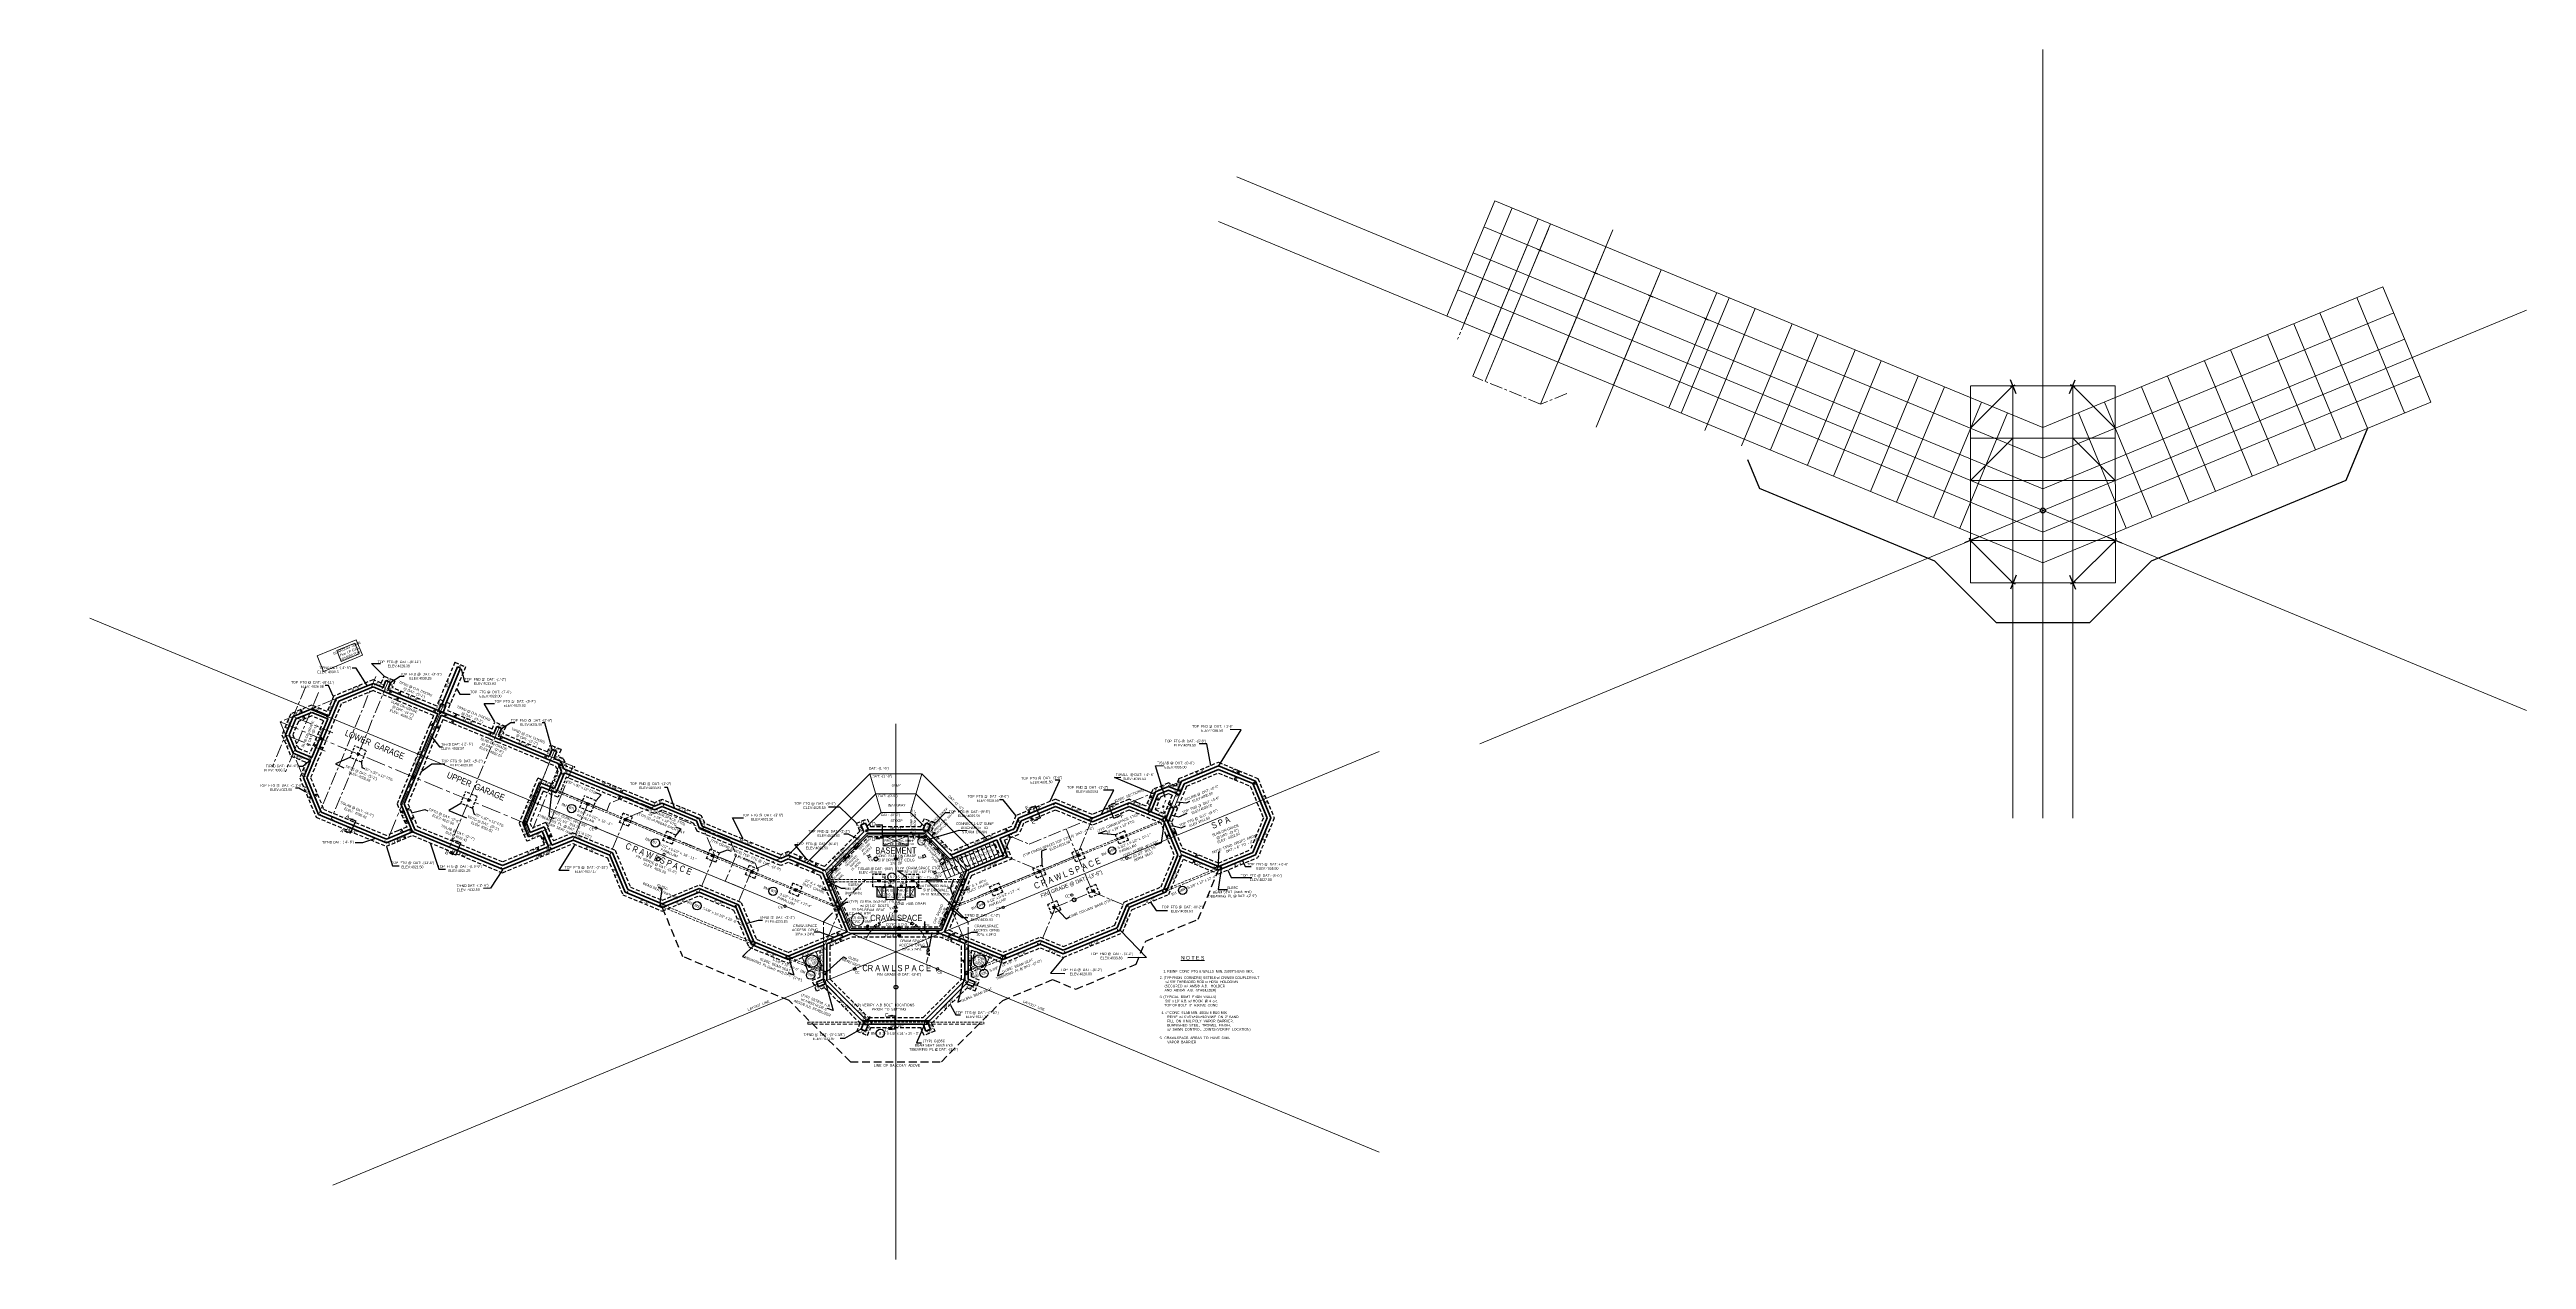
# Model space of a CAD drawing. Header units: inches. Extents: x 2775 to 28360, y 1488 to 9823.
# Drawn here: x 11336 to 17284, y 2918 to 5824 of the extents above; entities that cross this region are included whole.
import ezdxf

# ---------------------------------------------------------------- set-up
doc = ezdxf.new("R2010")
doc.units = ezdxf.units.IN
doc.header["$LTSCALE"] = 0.5
doc.header["$MEASUREMENT"] = 0
doc.header["$PDMODE"] = 1
for name, pattern in [('CENTER', [2, 1.25, -0.25, 0.25, -0.25]), ('DOT2', [0.125, 0, -0.125]), ('HIDDEN', [0.375, 0.25, -0.125])]:
    doc.linetypes.add(name, pattern=pattern)
doc.layers.get('Defpoints').update_dxf_attribs({"linetype": 'CONTINUOUS'})
for name, color, linetype, lineweight in [('BALCONY', 3, 'CONTINUOUS', 30), ('BEAMS TEXT', 3, 'CONTINUOUS', 20), ('CONCRETE', 7, 'CONTINUOUS', 30), ('ELEC', 6, 'CONTINUOUS', 20), ('FLOOR BEAMS', 3, 'HIDDEN', 20), ('FOOTING', 7, 'HIDDEN', 30), ('FOOTING TEXT', 7, 'CONTINUOUS', 9), ('FOUNDATION', 7, 'CONTINUOUS', 40), ('FOUNDATION TEXT', 7, 'CONTINUOUS', 9), ('GRID', 1, 'CENTER', 20), ('LAYOUT', 6, 'CONTINUOUS', 9), ('WALL FRAMING', 7, 'CONTINUOUS', 30)]:
    doc.layers.add(name, color=color, linetype=linetype, lineweight=lineweight)
for name, color, linetype in [('BSMT  FRAMING', 7, 'CONTINUOUS'), ('ELECTRICAL', 1, 'CONTINUOUS'), ('FL FRAMING STEEL', 7, 'CONTINUOUS'), ('HVAC', 7, 'CONTINUOUS'), ('LLMECH_EQUIP', 7, 'CONTINUOUS'), ('LLPLUMBING', 102, 'CONTINUOUS'), ('LLTEXT', 7, 'CONTINUOUS'), ('STAIRS', 47, 'CONTINUOUS'), ('STEEL', 5, 'CONTINUOUS')]:
    doc.layers.add(name, color=color, linetype=linetype)
doc.styles.add('ARCHENT', font='technical.ttf', dxfattribs={"height": 2})
doc.styles.add('ARCHENTLTD', font='technical.ttf', dxfattribs={"height": 6})
doc.styles.add('BEI', font='romans.shx', dxfattribs={"width": 0.75})
doc.styles.add('EXIST', font='romans.shx', dxfattribs={"width": 0.75, "oblique": 20, "height": 12})
doc.dimstyles.new('ARCHENT', dxfattribs={"dimtxt": 6, "dimasz": 6, "dimexe": 9, "dimexo": 3, "dimgap": 1, "dimtad": 0, "dimtoh": 1, "dimdec": 3, "dimzin": 0, "dimdsep": 46, "dimlunit": 4, "dimtxsty": 'ARCHENTLTD', "dimcen": 6, "dimaunit": 1, "dimadec": 0, "dimazin": 0, "dimtfac": 1, "dimtdec": 3, "dimtofl": 0, "dimtmove": 0, "dimatfit": 3, "dimfxl": 1, "dimfrac": 2, "dimtolj": 1, "dimtzin": 0, "dimarcsym": 0})
doc.dimstyles.new('ARCHENTLTD', dxfattribs={"dimtxt": 12, "dimasz": 6, "dimexe": 9, "dimexo": 3, "dimgap": 1, "dimtad": 0, "dimdec": 4, "dimzin": 1, "dimdsep": 46, "dimlunit": 4, "dimtxsty": 'ARCHENT', "dimcen": 6, "dimaunit": 1, "dimadec": 5, "dimazin": 0, "dimtfac": 1, "dimtdec": 4, "dimtofl": 0, "dimtmove": 0, "dimatfit": 3, "dimfxl": 1, "dimfrac": 2, "dimtolj": 1, "dimtzin": 0, "dimarcsym": 0})
doc.dimstyles.get("Standard").update_dxf_attribs({"dimscale": 50, "dimtxt": 0.18, "dimasz": 0.18, "dimexe": 0.18, "dimexo": 0.0625, "dimgap": 0.09, "dimtad": 0, "dimtoh": 1, "dimzin": 0, "dimdsep": 46, "dimtxsty": 'BEI', "dimcen": 0.09, "dimclrd": 256, "dimclre": 256, "dimclrt": 256, "dimadec": 1, "dimazin": 0, "dimtfac": 1, "dimtofl": 0, "dimtmove": 0, "dimatfit": 3, "dimfxl": 1, "dimtolj": 1, "dimtzin": 0, "dimlwd": -1, "dimlwe": -1, "dimarcsym": 0})

# ---------------------------------------------------------------- blocks, each defined once
blk = doc.blocks.new('*D34')
at = {"layer": 'Defpoints', "color": 0, "ltscale": 150}
for p in [(11336.4, 4496.8, -44590.3), (14529.7, 4138.2, -44590.3), (13445.9, 3646.6), (14529.7, 3176.8, -44590.3), (12016.7, 3096.3, -44590.3)]:
    blk.add_point(p, dxfattribs=at)
at = {"layer": 'LAYOUT', "ltscale": 150}
for start, end in [(9.28358, 15.90248), (344.15887, 350.77777)]:
    blk.add_arc((13368.6, 3656.8), 78, start, end, dxfattribs=at)
for points in [[(13442.1, 3677.6), (13445, 3678.6), (13440.6, 3686.6)], [(13445, 3635), (13442.1, 3636), (13440.6, 3627)]]:
    blk.add_solid(points, dxfattribs=at)
at = {"layer": 'LAYOUT', "color": 6, "ltscale": 150, "insert": (13446.5, 3656.8), "char_height": 6.25, "attachment_point": 5, "rotation": 270.03067, "style": 'BEI'}
blk.add_mtext('\\A1;45.0°', dxfattribs=at)
blk = doc.blocks.new('*D35')
at = {"layer": 'Defpoints', "color": 0, "ltscale": 150}
for p in [(13368.6, 4764.1, -44590.3), (14530, 4138.3, -44590.3), (13423.7, 3711.8), (12017, 3096.4, -44590.3), (13368.9, 2918.1, -44590.3)]:
    blk.add_point(p, dxfattribs=at)
at = {"layer": 'LAYOUT', "ltscale": 150}
for start, end in [(65.46387, 83.37048), (29.15928, 47.06589)]:
    blk.add_arc((13368.8, 3656.9), 77.7, start, end, dxfattribs=at)
for points in [[(13377.7, 3732.6), (13377.9, 3735.6), (13368.8, 3734.6)], [(13438, 3695.4), (13435.3, 3694.1), (13440.6, 3686.6)]]:
    blk.add_solid(points, dxfattribs=at)
at = {"layer": 'LAYOUT', "color": 6, "lineweight": 9, "ltscale": 150, "insert": (13412, 3721.5), "char_height": 6.25, "attachment_point": 5, "rotation": 326.26488, "style": 'BEI'}
blk.add_mtext('\\A1;67.5°', dxfattribs=at)
blk = doc.blocks.new('*D36')
at = {"layer": 'Defpoints', "color": 0, "ltscale": 150}
for p in [(13368.2, 4764.1, -44590.3), (12207, 4138.1, -44590.3), (13338.5, 3728.7), (14720.2, 3096.6, -44590.3), (13368.3, 2918.1, -44590.3)]:
    blk.add_point(p, dxfattribs=at)
at = {"layer": 'LAYOUT', "ltscale": 150}
for start, end in [(132.94557, 150.85217), (96.64098, 114.54758)]:
    blk.add_arc((13368.3, 3656.9), 77.7, start, end, dxfattribs=at)
for points in [[(13301.8, 3694.1), (13299.1, 3695.4), (13296.5, 3686.6)], [(13359.2, 3735.6), (13359.4, 3732.6), (13368.3, 3734.6)]]:
    blk.add_solid(points, dxfattribs=at)
at = {"layer": 'LAYOUT', "color": 6, "lineweight": 9, "ltscale": 150, "insert": (13325.1, 3721.5), "char_height": 6.25, "attachment_point": 5, "rotation": 33.74658, "style": 'BEI'}
blk.add_mtext('\\A1;67.5°', dxfattribs=at)

msp = doc.modelspace()

# ---------------------------------------------------------------- hatches: boundary and pattern name
at = {"layer": 'ELEC', "linetype": 'DOT2', "lineweight": 15, "ltscale": 25}
for color, points in [(3, [(13252.68086, 3892.60588), (13241.79129, 3882.00405), (13245.31008, 3878.39608), (13245.31016, 3878.39615)]), (1, [(13276.30692, 3918.03413), (13265.41735, 3907.4323), (13268.93614, 3903.82433), (13268.93622, 3903.8244)]), (1, [(13222.00118, 3863.53537), (13211.11161, 3852.93354), (13214.63041, 3849.32557), (13214.63048, 3849.32565)]), (7, [(13490.41757, 3739.06916), (13496.13112, 3753.15237), (13491.45938, 3755.04292), (13491.45934, 3755.04283)]), (7, [(13483.42663, 3721.21415), (13489.14018, 3735.29736), (13484.46844, 3737.18792), (13484.4684, 3737.18782)])]:
    msp.add_hatch(color=color, dxfattribs=at).paths.add_polyline_path(points)
at = {"layer": 'STEEL', "linetype": 'Continuous', "lineweight": 20, "ltscale": 15}
h = msp.add_hatch(color=256, dxfattribs=at)
h.paths.add_polyline_path([(11984.91027, 4168.13004, -0.0846477943), (11984.97741, 4168.23675), (11985.63116, 4167.96595, -0.0846477943), (11985.60318, 4167.84303, -1)])
h.paths.add_polyline_path([(11985.63116, 4167.96595), (11984.97741, 4168.23675, -0.3013559045), (11985.37842, 4168.34124), (11985.4215, 4168.3234, -0.3013559045)])
h = msp.add_hatch(color=256, dxfattribs=at)
h.paths.add_polyline_path([(11986.44045, 4171.82422, 0.0846477943), (11986.41247, 4171.7013), (11987.06623, 4171.4305, 0.0846477943), (11987.13336, 4171.53721, 1)])
h.paths.add_polyline_path([(11987.06623, 4171.4305), (11986.41247, 4171.7013, 0.3013559045), (11986.62214, 4171.34385), (11986.66522, 4171.32601, 0.3013559045)])
h = msp.add_hatch(color=256, dxfattribs=at)
h.paths.add_polyline_path([(11989.27433, 4166.32239, 0.0846477943), (11989.30231, 4166.44532), (11988.64856, 4166.71611, 0.0846477943), (11988.58142, 4166.6094, 1)])
h.paths.add_polyline_path([(11988.64856, 4166.71611), (11989.30231, 4166.44532, 0.3013559045), (11989.09264, 4166.80276), (11989.04957, 4166.8206, 0.3013559045)])
h = msp.add_hatch(color=256, dxfattribs=at)
h.paths.add_polyline_path([(11990.80451, 4170.01657, -0.0846477943), (11990.73737, 4169.90986), (11990.08362, 4170.18066, -0.0846477943), (11990.1116, 4170.30358, -1)])
h.paths.add_polyline_path([(11990.08362, 4170.18066), (11990.73737, 4169.90986, -0.3013559045), (11990.33636, 4169.80537), (11990.29329, 4169.82321, -0.3013559045)])
h = msp.add_hatch(color=256, dxfattribs=at)
h.paths.add_polyline_path([(12074.57536, 4130.94136, -0.0846477943), (12074.6425, 4131.04806), (12075.29625, 4130.77727, -0.0846477943), (12075.26827, 4130.65434, -1)])
h.paths.add_polyline_path([(12075.29625, 4130.77727), (12074.6425, 4131.04806, -0.3013559045), (12075.0435, 4131.15256), (12075.08658, 4131.13471, -0.3013559045)])
h = msp.add_hatch(color=256, dxfattribs=at)
h.paths.add_polyline_path([(12076.10554, 4134.63553, 0.0846477943), (12076.07756, 4134.51261), (12076.73131, 4134.24182, 0.0846477943), (12076.79845, 4134.34852, 1)])
h.paths.add_polyline_path([(12076.73131, 4134.24182), (12076.07756, 4134.51261, 0.3013559045), (12076.28723, 4134.15516), (12076.3303, 4134.13732, 0.3013559045)])
h = msp.add_hatch(color=256, dxfattribs=at)
h.paths.add_polyline_path([(12078.93942, 4129.1337, 0.0846477943), (12078.9674, 4129.25663), (12078.31364, 4129.52742, 0.0846477943), (12078.24651, 4129.42072, 1)])
h.paths.add_polyline_path([(12078.31364, 4129.52742), (12078.9674, 4129.25663, 0.3013559045), (12078.75773, 4129.61407), (12078.71465, 4129.63192, 0.3013559045)])
h = msp.add_hatch(color=256, dxfattribs=at)
h.paths.add_polyline_path([(12080.4696, 4132.82788, -0.0846477943), (12080.40246, 4132.72118), (12079.74871, 4132.99197, -0.0846477943), (12079.77669, 4133.11489, -1)])
h.paths.add_polyline_path([(12079.74871, 4132.99197), (12080.40246, 4132.72118, -0.3013559045), (12080.00145, 4132.61668), (12079.95837, 4132.63453, -0.3013559045)])
h = msp.add_hatch(color=256, dxfattribs=at)
h.paths.add_polyline_path([(12207.57512, 4075.79854, -0.0846477943), (12207.64225, 4075.90524), (12208.29601, 4075.63445, -0.0846477943), (12208.26803, 4075.51153, -1)])
h.paths.add_polyline_path([(12208.29601, 4075.63445), (12207.64225, 4075.90524, -0.3013559045), (12208.04326, 4076.00974), (12208.08634, 4075.99189, -0.3013559045)])
h = msp.add_hatch(color=256, dxfattribs=at)
h.paths.add_polyline_path([(12209.1053, 4079.49272, 0.0846477943), (12209.07732, 4079.36979), (12209.73107, 4079.099, 0.0846477943), (12209.79821, 4079.2057, 1)])
h.paths.add_polyline_path([(12209.73107, 4079.099), (12209.07732, 4079.36979, 0.3013559045), (12209.28698, 4079.01235), (12209.33006, 4078.9945, 0.3013559045)])
h = msp.add_hatch(color=256, dxfattribs=at)
h.paths.add_polyline_path([(12211.93918, 4073.99089, 0.0846477943), (12211.96716, 4074.11381), (12211.3134, 4074.3846, 0.0846477943), (12211.24627, 4074.2779, 1)])
h.paths.add_polyline_path([(12211.3134, 4074.3846), (12211.96716, 4074.11381, 0.3013559045), (12211.75749, 4074.47126), (12211.71441, 4074.4891, 0.3013559045)])
h = msp.add_hatch(color=256, dxfattribs=at)
h.paths.add_polyline_path([(12213.46935, 4077.68506, -0.0846477943), (12213.40222, 4077.57836), (12212.74847, 4077.84915, -0.0846477943), (12212.77645, 4077.97208, -1)])
h.paths.add_polyline_path([(12212.74847, 4077.84915), (12213.40222, 4077.57836, -0.3013559045), (12213.00121, 4077.47386), (12212.95813, 4077.49171, -0.3013559045)])
h = msp.add_hatch(color=256, dxfattribs=at)
h.paths.add_polyline_path([(12340.58415, 4020.61395, -0.0846477943), (12340.65129, 4020.72066), (12341.30504, 4020.44987, -0.0846477943), (12341.27706, 4020.32694, -1)])
h.paths.add_polyline_path([(12341.30504, 4020.44987), (12340.65129, 4020.72066, -0.3013559045), (12341.0523, 4020.82515), (12341.09538, 4020.80731, -0.3013559045)])
h = msp.add_hatch(color=256, dxfattribs=at)
h.paths.add_polyline_path([(12342.11433, 4024.30813, 0.0846477943), (12342.08635, 4024.18521), (12342.74011, 4023.91441, 0.0846477943), (12342.80724, 4024.02112, 1)])
h.paths.add_polyline_path([(12342.74011, 4023.91441), (12342.08635, 4024.18521, 0.3013559045), (12342.29602, 4023.82776), (12342.3391, 4023.80992, 0.3013559045)])
h = msp.add_hatch(color=256, dxfattribs=at)
h.paths.add_polyline_path([(12344.94821, 4018.8063, 0.0846477943), (12344.97619, 4018.92923), (12344.32244, 4019.20002, 0.0846477943), (12344.2553, 4019.09331, 1)])
h.paths.add_polyline_path([(12344.32244, 4019.20002), (12344.97619, 4018.92923, 0.3013559045), (12344.76652, 4019.28667), (12344.72345, 4019.30451, 0.3013559045)])
h = msp.add_hatch(color=256, dxfattribs=at)
h.paths.add_polyline_path([(12346.47839, 4022.50048, -0.0846477943), (12346.41125, 4022.39377), (12345.7575, 4022.66457, -0.0846477943), (12345.78548, 4022.78749, -1)])
h.paths.add_polyline_path([(12345.7575, 4022.66457), (12346.41125, 4022.39377, -0.3013559045), (12346.01025, 4022.28928), (12345.96717, 4022.30712, -0.3013559045)])
at = {"layer": 'WALL FRAMING', "lineweight": 9, "ltscale": 150}
for points in [[(12117.00153, 4297.94498, 1), (12116.37653, 4297.94498, 1)], [(12135.57601, 4289.81808, 1), (12134.95101, 4289.81808, 1)], [(12144.94029, 4285.99351, 1), (12144.31529, 4285.99351, 1)], [(12148.7913, 4284.34034, 1), (12148.1663, 4284.34034, 1)], [(12025.32284, 4259.99862, 1), (12024.69784, 4259.99862, 1)], [(12268.5959, 4234.68429, 1), (12267.9709, 4234.68429, 1)], [(12281.81842, 4229.19938, 1), (12281.19342, 4229.19938, 1)], [(11988.92247, 4171.89905, 1), (11989.15468, 4172.47931, 1)], [(12401.6311, 4179.53824, 1), (12401.0061, 4179.53824, 1)], [(12414.8464, 4174.0605, 1), (12414.2214, 4174.0605, 1)], [(12534.29351, 4124.49398, 1), (12533.66851, 4124.49398, 1)], [(12547.5088, 4119.01624, 1), (12546.8838, 4119.01624, 1)], [(11950.09186, 4078.4872, 1), (11949.46686, 4078.4872, 1)], [(12597.09089, 4101.18541, 1), (12596.46589, 4101.18541, 1)], [(11988.04628, 3986.81184, 1), (11987.42128, 3986.81184, 1)], [(12811.18981, 4009.66446, 1), (12810.56481, 4009.66446, 1)], [(13748.39891, 4010.78427, 1), (13747.77391, 4010.78427, 1)], [(13748.39891, 4010.78427, 1), (13747.77391, 4010.78427, 1)], [(13925.84234, 4010.87772, 1), (13925.21734, 4010.87772, 1)], [(13925.84234, 4010.87772, 1), (13925.21734, 4010.87772, 1)], [(12016.67123, 3975.46344, 1), (12016.04623, 3975.46344, 1)], [(12211.4108, 3947.13197, 1), (12210.7858, 3947.13197, 1)], [(12891.64472, 3977.2306, 1), (12891.01972, 3977.2306, 1)], [(13301.71819, 3947.34059, 1), (13301.09319, 3947.34059, 1)], [(13435.92374, 3947.60271, 1), (13435.29874, 3947.60271, 1)], [(13663.78871, 3972.50421, 1), (13663.16371, 3972.50421, 1)], [(13663.78871, 3972.50421, 1), (13663.16371, 3972.50421, 1)], [(13837.14551, 3976.59656, 1), (13836.52051, 3976.59656, 1)], [(13837.14551, 3976.59656, 1), (13836.52051, 3976.59656, 1)], [(14017.96843, 3972.78843, 1), (14017.34343, 3972.78843, 1)], [(14017.96843, 3972.78843, 1), (14017.34343, 3972.78843, 1)], [(12142.15121, 3922.93535, 1), (12141.52621, 3922.93535, 1)], [(12539.34318, 3906.37095, 1), (12539.58549, 3905.79483, 1)], [(13114.06196, 3884.5578, 1), (13113.43696, 3884.5578, 1)], [(13500.30788, 3891.66004, 1), (13499.68288, 3891.66004, 1)], [(13625.0577, 3885.47239, -1), (13625.57643, 3885.82102, -1)], [(13625.0577, 3885.47239, -1), (13625.57643, 3885.82102, -1)], [(14050.85081, 3885.85379, 1), (14050.22581, 3885.85379, 1)], [(14050.85081, 3885.85379, 1), (14050.22581, 3885.85379, 1)], [(12421.27467, 3859.1403, 1), (12420.64967, 3859.1403, 1)], [(12421.27467, 3859.1403, 1), (12420.64967, 3859.1403, 1)], [(12421.30677, 3859.18546, 1), (12420.68177, 3859.18546, 1)], [(12421.30677, 3859.14031, 1), (12420.68177, 3859.14031, 1)], [(13194.26664, 3851.96307, 1), (13193.64164, 3851.96307, 1)], [(13543.32286, 3852.1546, 1), (13542.97385, 3851.63613, 1)], [(14017.99512, 3806.44027, 1), (14017.37012, 3806.44027, 1)], [(14017.99512, 3806.44027, 1), (14017.37012, 3806.44027, 1)], [(12724.21644, 3800.59884, 1), (12723.59144, 3800.59884, 1)], [(12804.52781, 3767.33404, 1), (12803.90281, 3767.33404, 1)], [(12891.26674, 3800.64837, 1), (12890.64174, 3800.64837, 1)], [(12984.18071, 3767.10158, 1), (12983.55571, 3767.10158, 1)], [(13232.04228, 3766.9213, 1), (13231.41728, 3766.9213, 1)], [(13925.47371, 3768.08126, -1), (13925.91537, 3768.52349, -1)], [(13925.47371, 3768.08126, -1), (13925.91537, 3768.52349, -1)], [(13900.86622, 3709.16976, -1), (13901.30753, 3709.61233, -1)], [(13900.86622, 3709.16976, -1), (13901.30753, 3709.61233, -1)], [(13027.09978, 3675.35625, 1), (13026.47478, 3675.35625, 1)], [(13107.41115, 3642.09145, 1), (13106.78615, 3642.09145, 1)], [(13197.03974, 3674.9437, -1), (13197.61419, 3674.69744, -1)], [(13538.40671, 3680.75819, -1), (13538.84922, 3680.31682, -1)], [(13630.28529, 3642.79699, 1), (13629.66029, 3642.79699, 1)], [(13630.28529, 3642.79699, 1), (13629.66029, 3642.79699, 1)], [(13710.14443, 3675.94617, 1), (13709.51943, 3675.94617, 1)], [(13710.14443, 3675.94617, 1), (13709.51943, 3675.94617, 1)], [(13774.40067, 3656.68017, 1), (13773.77567, 3656.68017, 1)], [(13774.40067, 3656.68017, 1), (13773.77567, 3656.68017, 1)], [(13197.30016, 3589.62113, 1), (13196.67516, 3589.62113, 1)], [(13537.47545, 3583.0031, 1), (13536.85045, 3583.0031, 1)], [(13295.4579, 3489.13936, 1), (13295.4567, 3489.76436, 1)], [(13442.36426, 3487.83452, -1), (13442.36428, 3488.45952, -1)]]:
    msp.add_hatch(color=256, dxfattribs=at).paths.add_polyline_path(points)

# ---------------------------------------------------------------- linework, layer by layer
at = {"layer": 'BALCONY', "color": 3, "ltscale": 50}
for p, q in [((14909.22745, 5345.15136), (14920.2553, 5340.58557)), ((15042.27506, 5290.06659), (15053.30292, 5285.5008)), ((15175.2355, 5235.01801), (15186.26335, 5230.45223)), ((15308.68173, 5179.77093), (15319.70958, 5175.20515)), ((16059.13807, 4997.43579), (16045.3146, 5030.6826)), ((16045.79162, 5014.02811), (16056.81798, 5018.59748)), ((16187.27507, 4997.69409), (16200.96439, 5030.99636)), ((16200.55452, 5014.34008), (16189.50982, 5018.86496)), ((16902.90804, 4914.6976), (16850.97367, 4789.25908)), ((15413.57688, 4839.48958), (15442.59189, 4769.49889)), ((15967.8835, 4653.03784), (15934.62966, 4639.23128)), ((15951.28439, 4639.69983), (15946.72063, 4650.72851)), ((16278.80972, 4653.01873), (16312.11891, 4639.34626)), ((16295.46242, 4639.7477), (16299.98172, 4650.79468)), ((15863.4034, 4595.27338), (16011.49694, 4447.22807)), ((16235.026, 4447.26448), (16383.07156, 4595.35828)), ((16059.20904, 4561.6956), (16045.39641, 4528.44429)), ((16045.868, 4545.09894), (16056.89585, 4540.53316)), ((16187.34612, 4561.47905), (16201.04628, 4528.18124)), ((16200.63099, 4544.83738), (16189.58777, 4540.3089)), ((16235.026, 4447.26448), (16011.49694, 4447.22807))]:
    msp.add_line(p, q, dxfattribs=at)
at = {"layer": 'BALCONY', "color": 3, "ltscale": 150}
for p, q in [((15863.4034, 4595.27338), (15442.59189, 4769.49889)), ((16850.97367, 4789.25908), (16383.07156, 4595.35828))]:
    msp.add_line(p, q, dxfattribs=at)
at = {"layer": 'BALCONY', "linetype": 'HIDDEN', "lineweight": 25, "ltscale": 150}
for p, q in [((14094.82488, 3735.20579), (14143.44854, 3852.83121)), ((14094.82489, 3735.16401), (14143.51711, 3852.95531)), ((13968.66573, 3682.84336), (14094.82488, 3735.20579)), ((13968.66573, 3682.80159), (14094.82489, 3735.16401)), ((13945.77515, 3627.42702), (13968.66573, 3682.80159)), ((13745.03846, 3590.09466), (13800.48362, 3567.1749)), ((13800.48362, 3567.1749), (13945.77515, 3627.42702))]:
    msp.add_line(p, q, dxfattribs=at)
at = {"layer": 'BALCONY', "color": 3, "linetype": 'HIDDEN', "lineweight": 25, "ltscale": 150}
for p, q in [((12807.572, 3763.41961), (12856.22622, 3645.87669)), ((13112.18173, 3539.93876), (12856.2245, 3645.88082)), ((13625.21417, 3540.40329), (13745.03846, 3590.13643)), ((13259.38247, 3392.8818), (13112.18173, 3539.93876)), ((13477.94346, 3392.98859), (13625.21417, 3540.40329)), ((13259.38247, 3392.8818), (13477.94346, 3392.98859))]:
    msp.add_line(p, q, dxfattribs=at)
at = {"layer": 'BEAMS TEXT', "linetype": 'Continuous', "lineweight": 30, "ltscale": 75}
for centre, radius in [((12589.91766, 4001.18111), 10), ((12791.39998, 3918.59208), 10), ((13888.01038, 3899.96727), 9), ((13074.0005, 3802.61833), 10), ((13359.03674, 3836.74966), 10), ((14057.06798, 3804.71209), 10), ((12891.21056, 3767.5021), 10), ((13572.79289, 3769.33924), 9), ((13163.72765, 3601.14393), 10), ((13580.71874, 3605.32224), 10), ((13331.77578, 3461.07577), 10)]:
    msp.add_circle(centre, radius, dxfattribs=at)
at = {"layer": 'BSMT  FRAMING', "linetype": 'Continuous', "lineweight": 9, "ltscale": 1.5}
for p, q in [((13337.96526, 3935.71843), (13397.96526, 3911.71843)), ((13337.96526, 3911.71843), (13397.96526, 3935.71843))]:
    msp.add_line(p, q, dxfattribs=at)
at = {"layer": 'BSMT  FRAMING', "linetype": 'Continuous', "lineweight": 20, "ltscale": 1.5}
for p, q in [((13397.96526, 3935.71843), (13337.96526, 3935.71843)), ((13337.96526, 3935.71843), (13337.96526, 3911.71843)), ((13397.96526, 3911.71843), (13397.96526, 3935.71843)), ((13337.96526, 3911.71843), (13397.96526, 3911.71843))]:
    msp.add_line(p, q, dxfattribs=at)
at = {"layer": 'BSMT  FRAMING', "color": 3, "linetype": 'Continuous', "lineweight": 30, "ltscale": 1.5}
for p, q in [((13245.43802, 3878.50784), (13255.8128, 3889.26009)), ((13245.43802, 3878.50784), (13257.97547, 3887.07173)), ((13252.82861, 3892.55496), (13255.8128, 3889.26009))]:
    msp.add_line(p, q, dxfattribs=at)
at = {"layer": 'BSMT  FRAMING', "color": 1, "linetype": 'Continuous', "lineweight": 30, "ltscale": 1.5}
for p, q in [((13269.06408, 3903.93609), (13279.37864, 3914.62592)), ((13269.06408, 3903.93609), (13281.60153, 3912.49998)), ((13276.37903, 3917.93782), (13279.37864, 3914.62592)), ((13214.75834, 3849.43733), (13225.07372, 3860.12802)), ((13214.75834, 3849.43733), (13227.29579, 3858.00122)), ((13222.04829, 3863.46842), (13225.07372, 3860.12802))]:
    msp.add_line(p, q, dxfattribs=at)
at = {"layer": 'BSMT  FRAMING', "color": 5, "lineweight": 9, "ltscale": 1.5}
for p, q in [((13366.71487, 3880.96021), (13370.56403, 3880.96021)), ((13367.73674, 3882.32562), (13369.57289, 3882.32562)), ((13367.73674, 3879.83072), (13369.57289, 3879.83072)), ((13366.45677, 3754.19229), (13370.30593, 3754.19229)), ((13367.47864, 3755.5577), (13369.3148, 3755.5577)), ((13367.47864, 3753.0628), (13369.3148, 3753.0628))]:
    msp.add_line(p, q, dxfattribs=at)
at = {"layer": 'BSMT  FRAMING', "color": 7, "linetype": 'Continuous', "lineweight": 30, "ltscale": 1.5}
for p, q in [((13491.38712, 3754.88919), (13483.34584, 3742.0103)), ((13491.38712, 3754.88919), (13486.1216, 3740.64833)), ((13484.39618, 3737.03418), (13476.3549, 3724.1553)), ((13478.76245, 3722.87417), (13484.1509, 3737.06897)), ((13483.55198, 3720.81113), (13479.13066, 3722.79332)), ((13490.54292, 3738.66614), (13486.1216, 3740.64833))]:
    msp.add_line(p, q, dxfattribs=at)
at = {"layer": 'BSMT  FRAMING', "color": 5, "lineweight": 20, "ltscale": 1.5}
msp.add_circle((13276.67733, 3734.46072), 15, dxfattribs=at)
at = {"layer": 'CONCRETE', "ltscale": 1.5}
msp.add_line((12277.25956, 4253.30447), (12288.34499, 4248.70955), dxfattribs=at)
at = {"layer": 'CONCRETE', "lineweight": 20, "ltscale": 75}
for p, q in [((13306.26134, 4084.70236), (13110.42516, 3888.91752)), ((13306.26134, 4084.70236), (13430.5896, 4084.68936)), ((13589.70378, 3926.04169), (13430.8205, 4084.78519)), ((13320.25209, 4036.12176), (13154.71932, 3870.63237)), ((13333.04527, 3991.69956), (13299.33502, 3957.99815)), ((13320.25209, 4036.12176), (13416.62922, 4036.11168)), ((13333.04527, 3991.69956), (13403.67823, 3991.69218)), ((13437.28079, 3958.11918), (13403.67823, 3991.69218)), ((13545.35866, 3907.63623), (13416.661, 4036.22067))]:
    msp.add_line(p, q, dxfattribs=at)
at = {"layer": 'CONCRETE', "lineweight": 9, "ltscale": 50}
for p, q in [((14009.89668, 4007.07745), (14009.89668, 4005.22899)), ((14010.89702, 4007.52767), (14010.85136, 4004.51624)), ((14011.7469, 4007.01878), (14011.77625, 4005.17031))]:
    msp.add_line(p, q, dxfattribs=at)
at = {"layer": 'CONCRETE', "lineweight": 20, "ltscale": 1.5}
for p, q in [((13296.78333, 3499.26937), (13292.53862, 3503.50994)), ((13295.45753, 3489.45284), (13300.53501, 3494.53528)), ((13300.53501, 3494.53528), (13307.3889, 3501.39587)), ((13302.04779, 3493.02398), (13308.90168, 3499.88457)), ((13306.78554, 3489.27693), (13311.03026, 3485.03636))]:
    msp.add_line(p, q, dxfattribs=at)
at = {"layer": 'CONCRETE', "lineweight": 9, "ltscale": 50}
msp.add_circle((14010.87745, 4006.01001), 2, dxfattribs=at)
at = {"layer": 'CONCRETE', "lineweight": 20, "ltscale": 1.5}
for points in [[(13297.49009, 3499.97682), (13296.07657, 3498.56192), (13301.02805, 3495.0288)], [(13307.4923, 3489.98438), (13306.07878, 3488.56948), (13302.54083, 3493.5175)]]:
    msp.add_solid(points, dxfattribs=at)
at = {"layer": 'ELEC', "color": 3, "linetype": 'Continuous', "ltscale": 0.75}
for p, q in [((13424.05463, 3935.66468), (13421.48952, 3931.18047)), ((13426.67143, 3931.23393), (13421.48952, 3931.18047)), ((13424.18252, 3935.65323), (13421.6174, 3931.16902)), ((13426.79931, 3931.22248), (13421.6174, 3931.16902)), ((13424.05463, 3935.66468), (13426.67143, 3931.23393)), ((13424.18252, 3935.65323), (13426.79931, 3931.22248)), ((13469.86521, 3900.50105), (13466.27443, 3904.23754)), ((13469.8657, 3900.50155), (13466.27492, 3904.23803)), ((13469.99309, 3900.4896), (13466.40231, 3904.22609)), ((13469.99358, 3900.49009), (13466.40281, 3904.22658)), ((13471.29776, 3905.44342), (13469.86521, 3900.50105)), ((13471.29825, 3905.44391), (13469.8657, 3900.50155)), ((13471.42564, 3905.43197), (13469.99309, 3900.4896)), ((13471.42613, 3905.43246), (13469.99358, 3900.49009)), ((13472.32838, 3906.42056), (13471.29051, 3905.43655)), ((13472.32888, 3906.42105), (13471.291, 3905.43705)), ((13472.45627, 3906.40911), (13471.41839, 3905.4251)), ((13472.45676, 3906.4096), (13471.41888, 3905.42559)), ((13482.39425, 3886.79295), (13478.80347, 3890.52944)), ((13482.39474, 3886.79344), (13478.80396, 3890.52993)), ((13482.52214, 3886.7815), (13478.93136, 3890.51799)), ((13482.52263, 3886.78199), (13478.93185, 3890.51848)), ((13483.8268, 3891.73532), (13482.39425, 3886.79295)), ((13483.82729, 3891.73581), (13482.39474, 3886.79344)), ((13483.95468, 3891.72387), (13482.52214, 3886.7815)), ((13483.95518, 3891.72436), (13482.52263, 3886.78199)), ((13484.85743, 3892.71246), (13483.81955, 3891.72845)), ((13484.85792, 3892.71295), (13483.82004, 3891.72894)), ((13484.98531, 3892.701), (13483.94744, 3891.717)), ((13484.9858, 3892.7015), (13483.94793, 3891.71749)), ((13352.47406, 3816.58175), (13357.65596, 3816.63521)), ((13355.09085, 3812.151), (13357.65596, 3816.63521)), ((13379.27017, 3816.72287), (13384.45208, 3816.77633)), ((13381.88696, 3812.29212), (13379.27017, 3816.72287)), ((13381.88696, 3812.29212), (13384.45208, 3816.77633))]:
    msp.add_line(p, q, dxfattribs=at)
at = {"layer": 'ELEC', "color": 3, "linetype": 'Continuous', "ltscale": 0.375}
for p, q in [((13421.48952, 3931.18047), (13424.05463, 3935.66468)), ((13426.67143, 3931.23393), (13421.48952, 3931.18047)), ((13421.6174, 3931.16902), (13424.18252, 3935.65323)), ((13426.79931, 3931.22248), (13421.6174, 3931.16902)), ((13424.05463, 3935.66468), (13426.67143, 3931.23393)), ((13424.18252, 3935.65323), (13426.79931, 3931.22248)), ((13466.26718, 3904.23994), (13471.29051, 3905.44582)), ((13466.26767, 3904.24043), (13471.291, 3905.44631)), ((13469.86521, 3900.50105), (13466.27443, 3904.23754)), ((13469.8657, 3900.50155), (13466.27492, 3904.23803)), ((13466.39507, 3904.22849), (13471.41839, 3905.43437)), ((13466.39556, 3904.22898), (13471.41888, 3905.43486)), ((13469.99309, 3900.4896), (13466.40231, 3904.22609)), ((13469.99358, 3900.49009), (13466.40281, 3904.22658)), ((13471.29776, 3905.44342), (13469.86521, 3900.50105)), ((13471.29825, 3905.44391), (13469.8657, 3900.50155)), ((13471.42564, 3905.43197), (13469.99309, 3900.4896)), ((13471.42613, 3905.43246), (13469.99358, 3900.49009)), ((13478.79623, 3890.53184), (13483.81955, 3891.73772)), ((13478.79672, 3890.53233), (13483.82004, 3891.73821)), ((13482.39425, 3886.79295), (13478.80347, 3890.52944)), ((13482.39474, 3886.79344), (13478.80396, 3890.52993)), ((13478.92411, 3890.52039), (13483.94744, 3891.72626)), ((13478.9246, 3890.52088), (13483.94793, 3891.72676)), ((13482.52214, 3886.7815), (13478.93136, 3890.51799)), ((13482.52263, 3886.78199), (13478.93185, 3890.51848)), ((13483.8268, 3891.73532), (13482.39425, 3886.79295)), ((13483.82729, 3891.73581), (13482.39474, 3886.79344)), ((13483.95468, 3891.72387), (13482.52214, 3886.7815)), ((13483.95518, 3891.72436), (13482.52263, 3886.78199)), ((13352.47406, 3816.58175), (13357.65596, 3816.63521)), ((13355.09085, 3812.151), (13352.47406, 3816.58175)), ((13357.65596, 3816.63521), (13355.09085, 3812.151)), ((13379.27017, 3816.72287), (13384.45208, 3816.77633)), ((13381.88696, 3812.29212), (13379.27017, 3816.72287)), ((13384.45208, 3816.77633), (13381.88696, 3812.29212))]:
    msp.add_line(p, q, dxfattribs=at)
at = {"layer": 'ELEC', "color": 3, "linetype": 'Continuous', "lineweight": 30, "ltscale": 0.75}
for p, q in [((13424.16173, 3941.49089), (13424.18252, 3935.65323)), ((13471.88095, 3874.26327), (13480.91318, 3882.15233)), ((13478.89671, 3866.53431), (13487.7786, 3874.29207)), ((13484.34589, 3878.2222), (13492.28201, 3885.15388)), ((13437.42402, 3729.57393), (13437.34293, 3708.86661))]:
    msp.add_line(p, q, dxfattribs=at)
at = {"layer": 'ELEC', "color": 1, "linetype": 'Continuous', "ltscale": 0.75}
for p, q in [((13441.17095, 3935.6989), (13436.14762, 3934.49302)), ((13439.7384, 3930.75653), (13436.14762, 3934.49302)), ((13441.29883, 3935.68745), (13436.2755, 3934.48157)), ((13439.86628, 3930.74508), (13436.2755, 3934.48157)), ((13441.17095, 3935.6989), (13439.7384, 3930.75653)), ((13441.29883, 3935.68745), (13439.86628, 3930.74508)), ((13442.20882, 3936.6829), (13441.17095, 3935.6989)), ((13442.33671, 3936.67145), (13441.29883, 3935.68745)), ((13453.13856, 3923.62295), (13448.11523, 3922.41707)), ((13451.70601, 3918.68058), (13448.11523, 3922.41707)), ((13453.26644, 3923.6115), (13448.24311, 3922.40562)), ((13451.83389, 3918.66913), (13448.24311, 3922.40562)), ((13453.13856, 3923.62295), (13451.70601, 3918.68058)), ((13453.26644, 3923.6115), (13451.83389, 3918.66913)), ((13454.17643, 3924.60695), (13453.13856, 3923.62295)), ((13454.30432, 3924.5955), (13453.26644, 3923.6115)), ((13298.24898, 3720.41678), (13303.42879, 3720.57342)), ((13300.95349, 3716.03902), (13298.24898, 3720.41678)), ((13298.24898, 3713.5643), (13303.42879, 3713.72094)), ((13300.95349, 3709.18654), (13298.24898, 3713.5643)), ((13300.95349, 3716.03902), (13303.42879, 3720.57342)), ((13300.95349, 3709.18654), (13303.42879, 3713.72094))]:
    msp.add_line(p, q, dxfattribs=at)
at = {"layer": 'ELEC', "color": 1, "linetype": 'Continuous', "ltscale": 0.375}
for p, q in [((13436.14762, 3934.49302), (13441.17095, 3935.6989)), ((13439.7384, 3930.75653), (13436.14762, 3934.49302)), ((13436.2755, 3934.48157), (13441.29883, 3935.68745)), ((13439.86628, 3930.74508), (13436.2755, 3934.48157)), ((13441.17095, 3935.6989), (13439.7384, 3930.75653)), ((13441.29883, 3935.68745), (13439.86628, 3930.74508)), ((13448.11523, 3922.41707), (13453.13856, 3923.62295)), ((13451.70601, 3918.68058), (13448.11523, 3922.41707)), ((13448.24311, 3922.40562), (13453.26644, 3923.6115)), ((13451.83389, 3918.66913), (13448.24311, 3922.40562)), ((13453.13856, 3923.62295), (13451.70601, 3918.68058)), ((13453.26644, 3923.6115), (13451.83389, 3918.66913)), ((13298.24898, 3720.41678), (13303.42879, 3720.57342)), ((13300.95349, 3716.03902), (13298.24898, 3720.41678)), ((13298.24898, 3713.5643), (13303.42879, 3713.72094)), ((13300.95349, 3709.18654), (13298.24898, 3713.5643)), ((13303.42879, 3720.57342), (13300.95349, 3716.03902)), ((13303.42879, 3713.72094), (13300.95349, 3709.18654))]:
    msp.add_line(p, q, dxfattribs=at)
at = {"layer": 'ELEC', "color": 3, "linetype": 'Continuous', "ltscale": 150}
for p, q in [((13301.35667, 3887.53497), (13299.19164, 3888.42995)), ((13302.11855, 3881.53383), (13302.97365, 3883.60241)), ((13305.26579, 3889.14732), (13306.12718, 3891.2311)), ((13309.1406, 3884.31728), (13306.9015, 3885.24287)), ((13433.84201, 3887.9982), (13431.67698, 3888.89318)), ((13434.60389, 3881.99706), (13435.45899, 3884.06564)), ((13437.75113, 3889.61055), (13438.61252, 3891.69433)), ((13441.62594, 3884.78051), (13439.38684, 3885.7061)), ((13459.81627, 3848.79489), (13457.65124, 3849.68986)), ((13460.57815, 3842.79374), (13461.43325, 3844.86233)), ((13463.69897, 3850.52133), (13464.55408, 3852.58991)), ((13467.60019, 3845.57719), (13465.3611, 3846.50278)), ((13365.63756, 3765.41382), (13363.47253, 3766.3088)), ((13366.39943, 3759.41268), (13367.25454, 3761.48126)), ((13369.54668, 3767.02618), (13370.40806, 3769.10995)), ((13373.42148, 3762.19613), (13371.18239, 3763.12172)), ((13267.19857, 3617.11153), (13265.03354, 3618.0065)), ((13267.96044, 3611.11038), (13268.81555, 3613.17897)), ((13271.10769, 3618.72388), (13271.96907, 3620.80765)), ((13274.98249, 3613.89383), (13272.7434, 3614.81942)), ((13465.81222, 3616.75876), (13463.64718, 3617.65374)), ((13466.57409, 3610.75762), (13467.4292, 3612.8262)), ((13469.72134, 3618.37111), (13470.58272, 3620.45489)), ((13473.59614, 3613.54107), (13471.35705, 3614.46666))]:
    msp.add_line(p, q, dxfattribs=at)
at = {"layer": 'ELEC', "color": 3, "linetype": 'Continuous', "lineweight": 30, "ltscale": 25}
msp.add_line((13480.91318, 3882.15233), (13487.7786, 3874.29207), dxfattribs=at)
at = {"layer": 'ELEC', "color": 1, "linetype": 'Continuous', "lineweight": 15, "ltscale": 25}
for p, q in [((13189.32821, 3620.65065), (13187.96809, 3620.59759)), ((13187.96809, 3620.59759), (13188.24379, 3616.47184)), ((13189.36031, 3620.66396), (13188.0002, 3620.61089)), ((13188.0002, 3620.61089), (13188.27589, 3616.48514)), ((13194.28229, 3623.46839), (13189.3536, 3623.15381)), ((13189.3536, 3623.15381), (13189.67579, 3612.70727)), ((13194.31439, 3623.48169), (13189.38571, 3623.16712)), ((13189.38571, 3623.16712), (13189.7079, 3612.72057)), ((13194.60448, 3613.02185), (13189.67579, 3612.70727)), ((13194.63658, 3613.03515), (13189.7079, 3612.72057)), ((13542.45668, 3613.25472), (13547.38578, 3612.94674)), ((13542.48878, 3613.26802), (13547.41788, 3612.96004)), ((13542.76488, 3623.70168), (13547.69398, 3623.3937)), ((13542.79698, 3623.71498), (13547.72608, 3623.407)), ((13547.69398, 3623.3937), (13547.38578, 3612.94674)), ((13547.72608, 3623.407), (13547.41788, 3612.96004)), ((13547.72273, 3620.89058), (13549.08291, 3620.83933)), ((13547.75483, 3620.90388), (13549.11502, 3620.85263)), ((13549.08291, 3620.83933), (13548.81274, 3616.71322)), ((13549.11502, 3620.85263), (13548.84484, 3616.72652))]:
    msp.add_line(p, q, dxfattribs=at)
at = {"layer": 'ELEC', "color": 3, "linetype": 'Continuous', "ltscale": 7.5}
for centre in [(12648.51321, 3954.22381), (12811.72829, 3890.89492), (13304.12276, 3886.37361), (13436.6081, 3886.83684), (13923.27579, 3882.087), (13462.58236, 3847.63353), (13102.37181, 3766.61486), (13368.40365, 3764.25246), (13626.44608, 3763.86416), (13791.42017, 3793.25377), (13269.96466, 3615.95017), (13468.5783, 3615.5974)]:
    msp.add_circle(centre, 3, dxfattribs=at)
at = {"layer": 'ELEC', "color": 3, "linetype": 'Continuous', "lineweight": 30, "ltscale": 0.75}
msp.add_circle((13424.06525, 3932.68284), 2.98186, dxfattribs=at)
at = {"layer": 'ELEC', "color": 5, "lineweight": 20, "ltscale": 1.5}
msp.add_circle((13430.10674, 3922.13802), 9, dxfattribs=at)
at = {"layer": 'ELEC', "color": 3, "linetype": 'Continuous', "ltscale": 0.75}
for centre in [(13424.19313, 3932.67138), (13469.13385, 3903.39183), (13469.13434, 3903.39233), (13469.26173, 3903.38038), (13469.26222, 3903.38087), (13481.66289, 3889.68373), (13481.66338, 3889.68422), (13481.79078, 3889.67228), (13481.79127, 3889.67277), (13355.08023, 3815.13284), (13381.87635, 3815.27397)]:
    msp.add_circle(centre, 2.98186, dxfattribs=at)
at = {"layer": 'ELEC', "color": 1, "linetype": 'Continuous', "ltscale": 0.75}
for centre in [(13439.00704, 3933.64731), (13439.13492, 3933.63586), (13450.97465, 3921.57136), (13451.10253, 3921.55991), (13300.88349, 3719.02006), (13300.88349, 3712.16758)]:
    msp.add_circle(centre, 2.98186, dxfattribs=at)
at = {"layer": 'ELEC', "color": 3, "linetype": 'Continuous', "ltscale": 0.75}
for points in [[(13424.05463, 3935.66468), (13426.67143, 3931.23393), (13421.48952, 3931.18047), (13424.05463, 3935.66468)], [(13424.18252, 3935.65323), (13426.79931, 3931.22248), (13421.6174, 3931.16902), (13424.18252, 3935.65323)], [(13471.29776, 3905.44342), (13469.86521, 3900.50105), (13466.27443, 3904.23754), (13471.29776, 3905.44342)], [(13471.29825, 3905.44391), (13469.8657, 3900.50155), (13466.27492, 3904.23803), (13471.29825, 3905.44391)], [(13471.42564, 3905.43197), (13469.99309, 3900.4896), (13466.40231, 3904.22609), (13471.42564, 3905.43197)], [(13471.42613, 3905.43246), (13469.99358, 3900.49009), (13466.40281, 3904.22658), (13471.42613, 3905.43246)], [(13483.8268, 3891.73532), (13482.39425, 3886.79295), (13478.80347, 3890.52944), (13483.8268, 3891.73532)], [(13483.82729, 3891.73581), (13482.39474, 3886.79344), (13478.80396, 3890.52993), (13483.82729, 3891.73581)], [(13483.95468, 3891.72387), (13482.52214, 3886.7815), (13478.93136, 3890.51799), (13483.95468, 3891.72387)], [(13483.95518, 3891.72436), (13482.52263, 3886.78199), (13478.93185, 3890.51848), (13483.95518, 3891.72436)], [(13355.09085, 3812.151), (13352.47406, 3816.58175), (13357.65596, 3816.63521), (13355.09085, 3812.151)], [(13381.88696, 3812.29212), (13379.27017, 3816.72287), (13384.45208, 3816.77633), (13381.88696, 3812.29212)]]:
    msp.add_solid(points, dxfattribs=at)
at = {"layer": 'ELEC', "color": 1, "linetype": 'Continuous', "ltscale": 0.75}
for points in [[(13441.17095, 3935.6989), (13439.7384, 3930.75653), (13436.14762, 3934.49302), (13441.17095, 3935.6989)], [(13441.29883, 3935.68745), (13439.86628, 3930.74508), (13436.2755, 3934.48157), (13441.29883, 3935.68745)], [(13453.13856, 3923.62295), (13451.70601, 3918.68058), (13448.11523, 3922.41707), (13453.13856, 3923.62295)], [(13453.26644, 3923.6115), (13451.83389, 3918.66913), (13448.24311, 3922.40562), (13453.26644, 3923.6115)], [(13300.95349, 3716.03902), (13298.24898, 3720.41678), (13303.42879, 3720.57342), (13300.95349, 3716.03902)], [(13300.95349, 3709.18654), (13298.24898, 3713.5643), (13303.42879, 3713.72094), (13300.95349, 3709.18654)]]:
    msp.add_solid(points, dxfattribs=at)
at = {"layer": 'ELECTRICAL', "color": 1, "linetype": 'Continuous', "ltscale": 0.75}
for p, q in [((13375.56973, 3709.24286), (13375.47847, 3718.24496)), ((13375.74715, 3692.13049), (13375.65589, 3701.13259)), ((13377.56963, 3709.26313), (13377.47837, 3718.26523)), ((13377.74705, 3692.15076), (13377.65578, 3701.15286))]:
    msp.add_line(p, q, dxfattribs=at)
at = {"layer": 'ELECTRICAL', "color": 3, "linetype": 'Continuous', "lineweight": 30, "ltscale": 0.75}
for centre in [(12798.2926, 3879.91757), (13320.77927, 3879.98294), (13796.66415, 3781.86036), (13368.91757, 3571.94657)]:
    msp.add_circle(centre, 4.47927, dxfattribs=at)
at = {"layer": 'ELECTRICAL', "color": 1, "linetype": 'Continuous', "lineweight": 30, "ltscale": 0.75}
for centre in [(13376.50644, 3713.75387), (13376.68386, 3696.6415)]:
    msp.add_circle(centre, 2.98186, dxfattribs=at)
at = {"layer": 'FL FRAMING STEEL', "color": 7, "lineweight": 9, "ltscale": 50}
for p, q in [((13999.34719, 4001.08202), (13995.27553, 3999.3765)), ((14012.3744, 3995.05987), (14012.99469, 3990.68923)), ((14015.53169, 4017.29952), (14017.23029, 4021.37406))]:
    msp.add_line(p, q, dxfattribs=at)
for points in [[(13999.73804, 4000.16157), (14004.86992, 4003.42713), (13998.95634, 4002.00248)], [(14011.38365, 3994.92419), (14011.56033, 4001.00438), (14013.36516, 3995.19555)], [(14016.4528, 4016.91023), (14013.19596, 4011.77282), (14014.61057, 4017.68881)]]:
    msp.add_solid(points, dxfattribs=at)
at = {"layer": 'FLOOR BEAMS', "ltscale": 50}
for p, q in [((12539.60088, 4050.74356), (12538.24777, 4047.49307)), ((12719.7051, 3972.51216), (12538.24777, 4047.49307)), ((12721.05227, 3975.76452), (12539.60088, 4050.74356)), ((12928.78599, 3886.11678), (12719.7051, 3972.51216)), ((12930.13275, 3889.36863), (12721.05227, 3975.76452)), ((13806.5675, 3890.01756), (14017.61805, 3977.6158)), ((13807.91466, 3886.76587), (14018.95749, 3974.38174)), ((14017.61792, 3977.61613), (14018.95749, 3974.38174)), ((13232.03458, 3760.80988), (12928.78599, 3886.11678)), ((13233.37592, 3764.063), (12930.13275, 3889.36863)), ((13503.61626, 3764.27519), (13806.56818, 3890.01784)), ((13504.96271, 3761.02419), (13807.91499, 3886.76601)), ((13806.5675, 3890.01756), (13807.91499, 3886.76601)), ((13203.44316, 3830.31997), (13442.43358, 3830.43675)), ((13203.44566, 3825.19497), (13533.59175, 3825.35629)), ((13478.43357, 3830.45434), (13533.58925, 3830.48129)), ((14146.55821, 3860.98564), (14010.00789, 3804.37981)), ((14148.28658, 3856.82139), (14011.72923, 3800.22231)), ((14148.28658, 3856.82139), (14146.557, 3860.98854)), ((12804.43664, 3771.89286), (12802.46704, 3767.16143)), ((12802.46704, 3767.16143), (13027.97775, 3673.82134)), ((12804.43664, 3771.89286), (13029.92901, 3678.56036)), ((13233.37592, 3764.063), (13232.03458, 3760.80988)), ((13503.61626, 3764.27519), (13504.96271, 3761.02419)), ((14011.73264, 3800.21407), (14010.00669, 3804.38272)), ((13029.92817, 3678.5607), (13027.97775, 3673.82134)), ((13105.48909, 3642.27006), (13199.27309, 3603.45236)), ((13107.21008, 3646.42797), (13105.48952, 3642.26988)), ((13107.21008, 3646.42797), (13200.99364, 3607.61045)), ((13629.67938, 3646.79657), (13535.90444, 3607.95822)), ((13631.64438, 3642.06096), (13537.86631, 3603.22131)), ((13629.67874, 3646.79631), (13631.64061, 3642.0594)), ((13200.99766, 3607.62016), (13199.27309, 3603.45236)), ((13535.90444, 3607.95822), (13537.86631, 3603.22131)), ((13157.11725, 3487.95684), (13580.11572, 3488.16353)), ((13157.11975, 3482.83184), (13157.11725, 3487.95684)), ((13580.11822, 3483.03853), (13580.11572, 3488.16353))]:
    msp.add_line(p, q, dxfattribs=at)
at = {"layer": 'FLOOR BEAMS', "ltscale": 75}
for p, q in [((12721.05227, 3975.76452), (12719.7051, 3972.51216)), ((12930.13782, 3889.38055), (12928.79065, 3886.12819)), ((13203.44566, 3825.19497), (13203.44316, 3830.31997)), ((13442.43607, 3825.3387), (13442.43356, 3830.4637)), ((13478.43606, 3825.35629), (13478.43356, 3830.48129)), ((13533.59175, 3825.35629), (13533.58925, 3830.48129)), ((13533.59175, 3825.35629), (13533.58925, 3830.48129)), ((13533.59175, 3825.35629), (13533.58925, 3830.48129)), ((13157.11975, 3482.83184), (13296.61771, 3482.9)), ((13440.6177, 3482.97037), (13580.11822, 3483.03853))]:
    msp.add_line(p, q, dxfattribs=at)
at = {"layer": 'FLOOR BEAMS', "color": 4, "lineweight": 20, "ltscale": 50}
msp.add_line((13293.52828, 3708.86556), (13296.52828, 3708.86586), dxfattribs=at)
at = {"layer": 'FLOOR BEAMS', "color": 3, "lineweight": 20, "ltscale": 50}
msp.add_line((13440.52828, 3708.88026), (13443.52828, 3708.88056), dxfattribs=at)
at = {"layer": 'FOOTING', "ltscale": 75}
for p, q in [((12309.69133, 4352.44026), (12266.04598, 4247.14388)), ((12113.34958, 4310.49335), (12018.50455, 4271.23642)), ((12113.34507, 4284.5169), (12036.86627, 4252.86186)), ((12171.91485, 4260.23886), (12113.343, 4284.5169)), ((12133.10559, 4302.29731), (12113.35223, 4310.49245)), ((12133.10559, 4302.29731), (12139.85573, 4318.91558)), ((12139.89873, 4318.93364), (12165.78877, 4308.29288)), ((12165.77377, 4308.23092), (12158.93036, 4291.5833)), ((12266.04598, 4247.14388), (12158.93036, 4291.5833)), ((12335.56854, 4341.74584), (12291.90857, 4236.41418)), ((11915.49413, 4228.6072), (11894.59004, 4178.14028)), ((11965.96263, 4249.51286), (11915.49571, 4228.60878)), ((11965.96486, 4223.53637), (11933.86228, 4210.23905)), ((12036.86781, 4252.8634), (11963.19694, 4075.14141)), ((11993.92873, 4211.95243), (11965.96263, 4223.53637)), ((12003.11909, 4234.12307), (11965.96486, 4249.51286)), ((12018.50301, 4271.23488), (12003.11909, 4234.12307)), ((12258.72413, 4224.25642), (12171.91485, 4260.23886)), ((12258.72413, 4224.25642), (12249.53604, 4202.08975)), ((12272.90146, 4263.7441), (12280.32234, 4260.69357)), ((12291.42122, 4256.1311), (12298.79878, 4253.09836)), ((12314.0765, 4227.2173), (12291.90857, 4236.41418)), ((12399.05597, 4191.96159), (12314.0765, 4227.2173)), ((11894.59004, 4178.13805), (11915.49459, 4127.67001)), ((11933.86386, 4210.24063), (11920.56653, 4178.13805)), ((11920.56653, 4178.14028), (11933.86386, 4146.0377)), ((11993.92873, 4211.95243), (11961.80754, 4134.46397)), ((12249.53604, 4202.08975), (12171.01915, 4012.66419)), ((12271.70517, 4192.89573), (12197.0055, 4012.6794)), ((12280.89499, 4215.0666), (12271.70517, 4192.89573)), ((12304.90915, 4205.11273), (12280.89499, 4215.0666)), ((12391.75049, 4169.11699), (12304.90915, 4205.11273)), ((12391.75049, 4169.11699), (12413.92373, 4159.92619)), ((12399.05596, 4191.96159), (12405.95707, 4208.61081)), ((12431.81328, 4197.85906), (12405.95068, 4208.58876)), ((12431.81253, 4197.86391), (12424.91855, 4181.23189)), ((12531.67365, 4136.94205), (12424.91855, 4181.23189)), ((11915.49571, 4127.66955), (11952.61717, 4112.29333)), ((11933.86228, 4146.03928), (11961.80754, 4134.46397)), ((11952.61717, 4112.29333), (11937.22041, 4075.15052)), ((12524.77804, 4113.97707), (12413.92373, 4159.92619)), ((12524.77714, 4113.97745), (12551.52815, 4102.88533)), ((12532.07948, 4136.77383), (12538.8311, 4153.39575)), ((12564.82923, 4142.67443), (12538.90869, 4153.42818)), ((12569.98663, 4121.04701), (12557.96173, 4126.03582)), ((12564.81505, 4142.70856), (12557.96178, 4126.03595)), ((12569.98663, 4121.04701), (12577.72671, 4102.34131)), ((14048.43852, 4073.09345), (14143.22669, 4112.43533)), ((14143.22892, 4112.43533), (14190.6495, 4092.83275)), ((11937.22041, 4075.14808), (11976.47825, 3980.30567)), ((11963.19694, 4075.14385), (11994.84919, 3998.67569)), ((12508.6092, 4074.40578), (12464.0587, 3966.25585)), ((12544.29675, 4059.60864), (12508.6092, 4074.40578)), ((12788.80833, 3989.21377), (12577.217, 4076.58614)), ((12788.79068, 4015.18669), (12577.72671, 4102.34131)), ((13985.74111, 4047.07038), (13969.19462, 4007.04277)), ((14023.20978, 4062.6227), (13985.74193, 4047.07165)), ((14041.0596, 4055.2446), (14023.2119, 4062.62243)), ((14066.81978, 4054.73842), (14030.88639, 3967.81201)), ((14048.43686, 4073.0918), (14041.05951, 4055.24464)), ((14066.8182, 4054.73684), (14143.24747, 4086.45885)), ((14143.24524, 4086.45885), (14181.48094, 4070.65309)), ((14181.48094, 4070.65309), (14219.71821, 4054.84667)), ((14190.6495, 4092.83275), (14238.07166, 4073.22952)), ((14219.71663, 4054.84825), (14251.43801, 3978.42051)), ((14238.07324, 4073.22794), (14277.41449, 3978.44129)), ((12145.20515, 3936.35407), (11994.84761, 3998.67727)), ((12171.01915, 4012.66419), (12194.23258, 3956.76587)), ((12197.0055, 4012.6794), (12220.05519, 3957.29475)), ((12521.63789, 4043.02245), (12490.02945, 3966.29043)), ((12557.48743, 4028.15814), (12521.63789, 4043.02245)), ((12807.50182, 4022.94287), (12788.79068, 4015.18669)), ((12807.50865, 3996.96546), (12788.80833, 3989.21377)), ((12902.34191, 3983.68805), (12807.50182, 4022.94287)), ((12883.9367, 3965.27768), (12807.50865, 3996.96546)), ((13706.69409, 4004.75767), (13657.00815, 3984.14286)), ((13751.79613, 3997.48686), (13675.38567, 3965.78399)), ((13751.77811, 4023.46313), (13706.69409, 4004.75767)), ((13840.49876, 3986.7879), (13751.77931, 4023.46313)), ((13840.51495, 3960.8114), (13751.79494, 3997.48686)), ((13929.16423, 4023.58949), (13840.49648, 3986.78789)), ((13929.18502, 3997.61301), (13840.51724, 3960.8114)), ((13947.0147, 4016.21072), (13929.16423, 4023.58949)), ((13937.84639, 3994.03168), (13929.18279, 3997.61301)), ((14005.65472, 3966.00127), (13937.84639, 3994.03168)), ((13969.19445, 4007.04236), (13947.0147, 4016.21072)), ((14013.55473, 3988.70532), (13991.37419, 3997.874)), ((14004.12396, 4028.71694), (13991.37428, 3997.87421)), ((14023.23019, 4036.64606), (14004.12238, 4028.71536)), ((14031.89122, 4033.06487), (14013.55461, 3988.70527)), ((14031.89104, 4033.06494), (14023.22795, 4036.64606)), ((11976.48004, 3980.30388), (12145.19737, 3910.37737)), ((12172.57403, 3947.75213), (12145.18632, 3936.35406)), ((12145.21515, 3910.37738), (12207.77461, 3936.40658)), ((12194.23258, 3956.76587), (12172.57403, 3947.75213)), ((12207.75653, 3936.40656), (12423.98488, 3846.78006)), ((12423.99177, 3872.75711), (12220.05519, 3957.29475)), ((12464.05906, 3966.25674), (12482.2154, 3922.51187)), ((12515.37019, 3936.24097), (12482.2154, 3922.51187)), ((12490.02945, 3966.29043), (12495.18861, 3953.86024)), ((12528.34524, 3967.5901), (12495.18861, 3953.86024)), ((12515.36271, 3936.24413), (12524.51961, 3914.08617)), ((12518.38749, 3928.9098), (12525.71851, 3932.11231)), ((12520.26519, 3929.61453), (12522.57224, 3924.37633)), ((12522.09553, 3930.42066), (12523.59645, 3927.01281)), ((12523.92588, 3931.2268), (12526.23292, 3925.9886)), ((12528.34821, 3967.58887), (12546.58891, 3923.5034)), ((12532.99048, 3935.28349), (12540.32151, 3938.486)), ((12534.86819, 3935.98822), (12537.21559, 3930.76799)), ((12536.69225, 3936.80846), (12538.21942, 3933.41229)), ((12538.51632, 3937.62869), (12540.86373, 3932.40846)), ((12593.37179, 3942.86811), (12546.58891, 3923.5034)), ((12593.37179, 3942.86811), (12694.38443, 3900.98132)), ((12891.41614, 3946.96525), (12883.9367, 3965.27768)), ((13092.21421, 3864.04974), (12891.41614, 3946.96525)), ((12909.95715, 3965.27476), (12902.34191, 3983.68805)), ((13092.19655, 3890.02267), (12909.95715, 3965.27476)), ((13282.36685, 3946.88199), (13197.20936, 3861.74683)), ((13211.84162, 3842.42859), (13303.13059, 3933.67536)), ((13274.32972, 3965.78476), (13300.05742, 3976.83848)), ((13282.36685, 3946.88199), (13274.35676, 3965.85043)), ((13300.16664, 3976.79425), (13308.13489, 3957.70217)), ((13303.12967, 3933.70269), (13433.88005, 3933.68902)), ((13308.13489, 3957.70217), (13428.44746, 3957.68958)), ((13436.35937, 3976.74063), (13428.44746, 3957.68958)), ((13525.18808, 3842.46132), (13433.88005, 3933.68902)), ((13462.22263, 3966.43195), (13436.15068, 3976.65196)), ((13454.34179, 3947.17147), (13462.3293, 3966.17943)), ((13502.88624, 3898.66973), (13454.34179, 3947.17147)), ((13646.27294, 3958.18245), (13502.88624, 3898.66973)), ((13628.98488, 3924.9254), (13664.60551, 3939.70976)), ((13657.00634, 3984.14105), (13646.27294, 3958.18245)), ((13675.38695, 3965.78452), (13664.60551, 3939.70976)), ((14017.94594, 3936.38818), (14005.65472, 3966.00127)), ((14037.3766, 3889.57416), (14017.94594, 3936.38818)), ((14030.88639, 3967.81425), (14040.10123, 3945.61251)), ((14040.10123, 3945.61251), (14056.47491, 3906.16267)), ((14251.43801, 3978.42274), (14219.82583, 3901.94976)), ((14277.41449, 3978.43906), (14238.20867, 3883.59632)), ((12423.98488, 3846.78006), (12593.40151, 3916.87419)), ((12524.17456, 3914.22549), (12423.99177, 3872.75711)), ((12593.40151, 3916.87419), (12676.01695, 3882.61615)), ((12676.01695, 3882.61615), (12712.74611, 3794.01007)), ((12694.38443, 3900.98132), (12731.111, 3812.38147)), ((13110.42141, 3897.57727), (13092.19655, 3890.02267)), ((13110.43633, 3871.60321), (13092.21421, 3864.04974)), ((13197.20936, 3861.74683), (13110.41737, 3897.57559)), ((13186.84867, 3840.05929), (13110.43633, 3871.60321)), ((13132.55968, 3871.12528), (13129.45855, 3863.7508)), ((13138.69001, 3885.90431), (13135.63739, 3878.50962)), ((13176.88922, 3870.13522), (13173.83661, 3862.74053)), ((13521.54433, 3880.33214), (13606.81834, 3915.72516)), ((13539.65868, 3861.92965), (13521.75996, 3879.81261)), ((13539.65868, 3861.92965), (13615.99147, 3893.61937)), ((13550.2948, 3840.35921), (13647.35937, 3880.65578)), ((13607.03403, 3915.20547), (13615.99333, 3893.62071)), ((13629.20038, 3924.40618), (13647.36039, 3880.65506)), ((14005.76351, 3813.10402), (14037.3766, 3889.57658)), ((14024.14615, 3794.7504), (14059.03136, 3879.13828)), ((14056.47333, 3906.16425), (14143.4019, 3870.22997)), ((14059.02995, 3879.13766), (14143.41822, 3844.25349)), ((14143.39967, 3870.22997), (14219.82741, 3901.95134)), ((14143.42045, 3844.25349), (14238.2071, 3883.59474)), ((12731.10942, 3812.38305), (12807.56813, 3780.73638)), ((12807.5659, 3780.73638), (12896.25025, 3817.49798)), ((12896.25248, 3817.49798), (12997.20113, 3775.71479)), ((13170.78399, 3855.34583), (13167.73137, 3847.95114)), ((13192.96807, 3846.18798), (13170.78399, 3855.34583)), ((13186.84867, 3840.05929), (13240.9468, 3709.57237)), ((13211.84266, 3842.43961), (13263.9049, 3716.86334)), ((13525.18808, 3842.46132), (13473.20555, 3716.96561)), ((13550.2948, 3840.35921), (13496.1678, 3709.68635)), ((13917.09261, 3776.302), (14005.76501, 3813.10553)), ((12712.74769, 3794.00849), (12807.57273, 3754.75989)), ((12807.57497, 3754.75989), (12896.25932, 3791.52149)), ((12896.25708, 3791.52149), (12978.83939, 3757.34023)), ((12978.83781, 3757.34181), (13015.59284, 3668.67332)), ((12997.20271, 3775.71321), (13033.95582, 3687.04933)), ((13894.23021, 3720.84063), (13917.08455, 3776.29393)), ((13912.60585, 3702.44204), (13935.48494, 3757.95538)), ((13935.47689, 3757.9473), (14024.14464, 3794.7489)), ((13110.4457, 3655.49304), (13240.9468, 3709.57237)), ((13210.70057, 3671.05931), (13263.31608, 3692.86305)), ((13263.31608, 3692.86305), (13473.79543, 3692.96589)), ((13263.9049, 3716.86334), (13473.20555, 3716.96561)), ((13473.79543, 3692.96589), (13526.37092, 3671.22821)), ((13496.15207, 3709.69286), (13626.61623, 3655.7516)), ((13626.61341, 3655.7516), (13715.28168, 3692.55341)), ((13715.28399, 3692.55342), (13770.7317, 3669.63197)), ((13770.73199, 3669.63197), (13894.24011, 3720.85055)), ((13770.74622, 3643.65601), (13912.53715, 3702.45643)), ((13015.60094, 3668.66524), (13110.46497, 3629.51866)), ((13033.94773, 3687.05742), (13110.4378, 3655.49304)), ((13110.45707, 3629.51865), (13186.70542, 3661.11578)), ((13186.73702, 3596.44983), (13186.70542, 3661.11578)), ((13210.73953, 3591.30945), (13210.70057, 3671.05931)), ((13526.40989, 3591.48371), (13526.37092, 3671.22821)), ((13550.40735, 3596.68165), (13550.37578, 3661.30325)), ((13550.37578, 3661.30325), (13626.63108, 3629.775)), ((13626.6339, 3629.775), (13715.30242, 3666.57692)), ((13715.3001, 3666.57692), (13770.74651, 3643.65601)), ((13178.46011, 3562.64717), (13167.6551, 3588.47899)), ((13167.65848, 3588.48722), (13186.73702, 3596.44983)), ((13197.46824, 3570.64444), (13178.49574, 3562.63263)), ((13197.46824, 3570.64444), (13282.57334, 3485.62247)), ((13210.73868, 3591.31152), (13303.23816, 3498.90239)), ((13433.98161, 3498.96627), (13526.41074, 3591.48577)), ((13454.54705, 3485.59409), (13539.72538, 3570.8557)), ((13539.72538, 3570.8557), (13558.74461, 3562.85456)), ((13569.48917, 3588.74806), (13550.40735, 3596.68165)), ((13558.83464, 3562.89172), (13569.46999, 3588.79426)), ((13282.57334, 3485.62247), (13274.58008, 3466.64215)), ((13274.59465, 3466.60654), (13300.43701, 3455.82677)), ((13300.44524, 3455.83016), (13308.38474, 3474.90575)), ((13303.2361, 3498.90324), (13433.98368, 3498.96713)), ((13308.38474, 3474.90575), (13428.69912, 3474.96454)), ((13436.63787, 3455.90147), (13428.69912, 3474.96454)), ((13462.48924, 3466.45897), (13436.53735, 3455.94346)), ((13454.54705, 3485.59409), (13462.54917, 3466.60334))]:
    msp.add_line(p, q, dxfattribs=at)
at = {"layer": 'FOOTING', "lineweight": 9, "ltscale": 75}
for p, q in [((12153.27984, 4282.96061), (12156.02779, 4281.75697)), ((11942.3259, 4235.21615), (11936.87372, 4232.7114)), ((11941.49098, 4237.03354), (11938.76489, 4235.78117)), ((11943.16081, 4233.39875), (11940.43472, 4232.14638)), ((11940.79726, 4238.91253), (11943.85454, 4231.51977)), ((11946.85425, 4224.27448), (11949.91153, 4216.88172)), ((12151.67499, 4279.29667), (12154.42294, 4278.09303)), ((12152.47741, 4281.12864), (12157.97332, 4278.72136)), ((12173.32351, 4263.63424), (12167.69712, 4265.71839)), ((12172.6288, 4261.75877), (12169.8156, 4262.80085)), ((12174.01823, 4265.5097), (12171.20503, 4266.55178)), ((12174.85634, 4267.32888), (12171.79069, 4259.93959)), ((12179.39123, 4278.26784), (12173.76484, 4280.35199)), ((12178.69651, 4276.39237), (12175.88332, 4277.43445)), ((12180.08595, 4280.1433), (12177.27275, 4281.18538)), ((12180.92405, 4281.96248), (12177.85841, 4274.57319)), ((12263.29602, 4235.29303), (12257.66963, 4237.37719)), ((12262.60131, 4233.41757), (12259.78811, 4234.45965)), ((12263.99074, 4237.1685), (12261.17754, 4238.21058)), ((12272.13276, 4236.088), (12270.87905, 4233.36253)), ((12273.94974, 4235.2522), (12271.44233, 4229.80125)), ((12275.76673, 4234.4164), (12274.51302, 4231.69092)), ((12277.64467, 4233.71312), (12275.13727, 4228.26217)), ((12279.46166, 4232.87732), (12278.20795, 4230.15184)), ((12284.74173, 4224.25802), (12287.48968, 4223.05438)), ((12285.54416, 4226.08999), (12291.04006, 4223.68271)), ((12286.34658, 4227.92196), (12289.09454, 4226.71832)), ((12312.54707, 4223.53082), (12306.92068, 4225.61498)), ((12313.24179, 4225.40629), (12310.42859, 4226.44837)), ((12314.07989, 4227.22547), (12311.01425, 4219.83618)), ((11948.38289, 4220.5781), (11942.93071, 4218.07336)), ((11947.54798, 4222.3955), (11944.82189, 4221.14313)), ((11949.21781, 4218.76071), (11946.49172, 4217.50834)), ((12249.68228, 4202.0291), (12257.07157, 4198.96345)), ((12251.56048, 4201.33325), (12252.81594, 4204.05792)), ((12253.37692, 4200.49627), (12255.88784, 4205.94561)), ((12255.19337, 4199.6593), (12256.44883, 4202.38397)), ((12264.31345, 4195.95553), (12271.70274, 4192.88988)), ((12266.19165, 4195.25968), (12267.44711, 4197.98435)), ((12268.0081, 4194.42271), (12270.51901, 4199.87205)), ((12269.82454, 4193.58573), (12271.08, 4196.3104)), ((12306.47935, 4208.89722), (12300.85296, 4210.98138)), ((12305.78464, 4207.02176), (12302.97144, 4208.06384)), ((12307.17407, 4210.77269), (12304.36087, 4211.81477)), ((12308.01218, 4212.59187), (12304.94653, 4205.20258)), ((12311.85235, 4221.65536), (12309.03916, 4222.69744)), ((12396.34422, 4180.20292), (12390.71782, 4182.28707)), ((12395.6495, 4178.32746), (12392.8363, 4179.36953)), ((12397.03893, 4182.07838), (12394.22574, 4183.12046)), ((12417.73008, 4169.01683), (12420.47804, 4167.81319)), ((12418.53251, 4170.8488), (12424.02842, 4168.44152)), ((12419.33494, 4172.68077), (12422.08289, 4171.47713)), ((11971.13817, 4156.57643), (11978.52746, 4153.51078)), ((11972.95735, 4155.73833), (11971.91528, 4152.92513)), ((11974.83282, 4155.04361), (11972.74866, 4149.41721)), ((11976.70828, 4154.34889), (11975.66621, 4151.53569)), ((11985.77177, 4150.50871), (11993.16106, 4147.44307)), ((11987.59095, 4149.67061), (11986.54888, 4146.85741)), ((11989.46642, 4148.97589), (11987.38227, 4143.3495)), ((11991.34188, 4148.28117), (11990.29981, 4145.46798)), ((12529.72009, 4124.76079), (12524.0937, 4126.84494)), ((12529.02538, 4122.88533), (12526.21218, 4123.9274)), ((12530.41481, 4126.63626), (12527.60162, 4127.67833)), ((12562.30036, 4103.242), (12561.04799, 4105.96809)), ((12564.11776, 4104.07691), (12561.61301, 4109.52909)), ((12565.93515, 4104.91182), (12564.68278, 4107.63791)), ((12713.1876, 4044.06889), (12710.37441, 4045.11097)), ((12714.02571, 4045.88808), (12710.96006, 4038.49878)), ((14047.32297, 4043.92484), (14048.50267, 4046.68315)), ((14049.16184, 4043.13837), (14051.52125, 4048.655)), ((14050.99061, 4042.32027), (14052.12144, 4045.09897)), ((14182.3489, 4072.7154), (14187.63642, 4070.52376)), ((14183.11471, 4074.56298), (14186.55466, 4073.13714)), ((14183.88052, 4076.41055), (14189.16804, 4074.21891)), ((14188.49874, 4087.41407), (14193.80302, 4085.2633)), ((14189.25027, 4089.2675), (14192.70112, 4087.86826)), ((14190.0018, 4091.12093), (14195.30608, 4088.97016)), ((14227.40522, 4062.56521), (14228.66785, 4059.84386)), ((14228.92062, 4064.05106), (14231.74471, 4057.96425)), ((14230.42397, 4065.56288), (14232.29632, 4061.52736)), ((11956.84836, 4027.72926), (11964.24111, 4030.78654)), ((11958.72734, 4028.42298), (11959.97971, 4025.69689)), ((11960.54474, 4029.2579), (11963.04948, 4023.80572)), ((11962.36213, 4030.09281), (11963.6145, 4027.36672)), ((11971.4864, 4033.78625), (11978.87916, 4036.84353)), ((11973.36538, 4034.47998), (11974.61776, 4031.75389)), ((11975.18278, 4035.31489), (11977.68752, 4029.86271)), ((11977.00017, 4036.14981), (11978.25254, 4033.42372)), ((12186.27814, 3996.7795), (12178.88636, 3993.71984)), ((12180.72877, 3994.49827), (12181.85586, 3991.71805)), ((12182.58225, 3995.24967), (12184.83644, 3989.68922)), ((12184.43574, 3996.00107), (12185.56283, 3993.22084)), ((12201.07747, 4002.90255), (12193.68568, 3999.84289)), ((12195.52809, 4000.62132), (12196.65519, 3997.84109)), ((12197.38158, 4001.37272), (12199.63577, 3995.81227)), ((12199.23506, 4002.12411), (12200.36216, 3999.34389)), ((12706.42517, 4027.55983), (12700.79877, 4029.64398)), ((12705.73045, 4025.68436), (12702.91725, 4026.72644)), ((12707.11989, 4029.43529), (12704.30669, 4030.47737)), ((12707.95799, 4031.25448), (12704.89234, 4023.86518)), ((12712.49289, 4042.19343), (12706.86649, 4044.27758)), ((12711.79817, 4040.31797), (12708.98497, 4041.36004)), ((13689.97287, 3993.3071), (13684.52069, 3990.80235)), ((13689.13796, 3995.12449), (13686.41187, 3993.87212)), ((13690.80779, 3991.4897), (13688.0817, 3990.23733)), ((13688.44423, 3997.00347), (13691.50151, 3989.61072)), ((13975.38915, 3995.84316), (13974.26939, 3993.05998)), ((13977.24461, 3995.09665), (13975.00508, 3989.53028)), ((13979.10007, 3994.35014), (13977.9803, 3991.56696)), ((13980.28904, 4028.35322), (13981.46874, 4031.11154)), ((13982.12792, 4027.56676), (13984.48732, 4033.08339)), ((13983.95668, 4026.74865), (13985.08751, 4029.52736)), ((13995.07486, 4022.24111), (13996.25456, 4024.99942)), ((13996.91374, 4021.45464), (13999.27314, 4026.97127)), ((13998.7425, 4020.63654), (13999.87333, 4023.41524)), ((14024.64916, 4010.01577), (14025.82886, 4012.77408)), ((14026.48803, 4009.2293), (14028.84744, 4014.74593)), ((14028.3168, 4008.4112), (14029.44763, 4011.18991)), ((14030.52334, 4003.40613), (14031.78723, 4006.1269)), ((14032.33718, 4002.56354), (14034.86496, 4008.00508)), ((14034.15103, 4001.72095), (14035.41492, 4004.44171)), ((14039.43497, 4003.90365), (14040.61468, 4006.66196)), ((14041.27385, 4003.11718), (14043.63325, 4008.63381)), ((14044.18173, 4036.73981), (14042.96606, 4033.99716)), ((14043.10262, 4002.29908), (14044.23345, 4005.07779)), ((14046.01016, 4035.92936), (14043.57882, 4030.44406)), ((14047.8386, 4035.11891), (14046.62292, 4032.37626)), ((12184.06141, 3948.21845), (12178.50095, 3945.96426)), ((12183.31001, 3950.07194), (12180.52978, 3948.94484)), ((12184.8128, 3946.36497), (12182.03258, 3945.23787)), ((12185.59124, 3944.52256), (12182.53158, 3951.91434)), ((12190.18445, 3933.41913), (12184.624, 3931.16494)), ((12189.43305, 3935.27261), (12186.65283, 3934.14552)), ((12195.48271, 3974.61476), (12188.09093, 3971.5551)), ((12190.93585, 3931.56565), (12188.15562, 3930.43855)), ((12191.71428, 3929.72324), (12188.65462, 3937.11502)), ((12189.93333, 3972.33353), (12191.06043, 3969.5533)), ((12191.78682, 3973.08493), (12194.04101, 3967.52447)), ((12193.6403, 3973.83632), (12194.7674, 3971.0561)), ((12206.21651, 3948.75556), (12200.65606, 3946.50137)), ((12205.46511, 3950.60904), (12202.68489, 3949.48195)), ((12210.28203, 3980.7378), (12202.89025, 3977.67814)), ((12206.96791, 3946.90207), (12204.18768, 3945.77498)), ((12204.73266, 3978.45657), (12205.85975, 3975.67635)), ((12206.58614, 3979.20797), (12208.84033, 3973.64752)), ((12208.43963, 3979.95937), (12209.56672, 3977.17914)), ((13636.14336, 3949.44706), (13630.69118, 3946.94231)), ((13635.30844, 3951.26445), (13632.58235, 3950.01208)), ((13636.97827, 3947.62966), (13634.25218, 3946.37729)), ((13634.61472, 3953.14343), (13637.67199, 3945.75068)), ((13642.20035, 3934.80901), (13636.74817, 3932.30427)), ((13641.36543, 3936.62641), (13638.63935, 3935.37403)), ((13643.03526, 3932.99162), (13640.30917, 3931.73925)), ((13640.67171, 3938.50539), (13643.72899, 3931.11263)), ((13696.02986, 3978.66905), (13690.57769, 3976.16431)), ((13695.19495, 3980.48645), (13692.46886, 3979.23407)), ((13696.86478, 3976.85166), (13694.13869, 3975.59929)), ((13694.50123, 3982.36543), (13697.5585, 3974.97267)), ((14019.73839, 3937.07436), (14021.90256, 3931.77553)), ((14021.58991, 3937.83057), (14022.99788, 3934.38327)), ((14023.44144, 3938.58678), (14025.60561, 3933.28795)), ((14034.43325, 3943.2328), (14036.63825, 3937.95084)), ((14036.27888, 3944.00328), (14037.71341, 3940.56695)), ((14038.12451, 3944.77376), (14040.32952, 3939.4918)), ((12510.91656, 3904.40852), (12505.35611, 3902.15432)), ((12510.16517, 3906.262), (12507.38494, 3905.1349)), ((12511.66796, 3902.55503), (12508.88773, 3901.42794)), ((12512.44639, 3900.71262), (12509.38673, 3908.10441)), ((12517.03961, 3889.60919), (12511.47916, 3887.355)), ((12516.28821, 3891.46268), (12513.50799, 3890.33558)), ((12517.79101, 3887.75571), (12515.01078, 3886.62861)), ((12518.56944, 3885.9133), (12515.50978, 3893.30508)), ((13132.74812, 3871.54587), (13129.65999, 3864.16594)), ((13131.20406, 3867.85591), (13136.78368, 3865.65782)), ((13132.04655, 3869.6698), (13135.41384, 3868.40605)), ((13138.79237, 3886.18924), (13135.7528, 3878.78919)), ((13136.44203, 3880.66983), (13139.61329, 3879.39787)), ((13137.27259, 3882.48921), (13142.90198, 3880.2669)), ((13138.10315, 3884.3086), (13141.27651, 3882.98737)), ((13177.01766, 3870.40939), (13173.95202, 3863.0201)), ((13175.36944, 3866.4352), (13180.99883, 3864.21288)), ((13176.2, 3868.25458), (13179.37336, 3866.93336)), ((14082.07877, 3872.03149), (14087.36629, 3869.83984)), ((14082.84458, 3873.87907), (14086.28452, 3872.45323)), ((14083.61039, 3875.72664), (14088.89791, 3873.535)), ((14088.22861, 3886.73016), (14093.53289, 3884.57939)), ((14088.98014, 3888.58359), (14092.43098, 3887.18435)), ((14089.73167, 3890.43702), (14095.03594, 3888.28625)), ((13130.36156, 3866.04202), (13134.65986, 3864.42823)), ((13170.81359, 3855.3137), (13167.8843, 3848.3865)), ((13168.45841, 3849.988), (13172.75671, 3848.37421)), ((13169.30091, 3851.80189), (13174.88053, 3849.6038)), ((13170.1434, 3853.61578), (13173.51069, 3852.35203)), ((13174.53888, 3864.61581), (13177.71014, 3863.34386)), ((14135.20347, 3858.19288), (14132.39973, 3859.26014)), ((14138.0321, 3859.34046), (14132.42462, 3861.47497)), ((14140.72154, 3860.45671), (14137.9178, 3861.52396)), ((13226.47816, 3703.40512), (13229.51253, 3696.00292)), ((13227.30857, 3701.58241), (13230.12615, 3702.61257)), ((13227.99535, 3699.70402), (13233.63051, 3701.76435)), ((13228.68212, 3697.82563), (13231.4997, 3698.8558)), ((13232.48393, 3688.74598), (13235.51829, 3681.34379)), ((13233.31433, 3686.92327), (13236.13191, 3687.95344)), ((13239.34911, 3700.41833), (13242.41316, 3693.02838)), ((13503.94213, 3687.16123), (13501.1264, 3688.19644)), ((13504.77579, 3688.98245), (13501.72818, 3681.5857)), ((13509.28398, 3699.93244), (13503.65252, 3702.00285)), ((13508.59384, 3698.05528), (13505.77811, 3699.09049)), ((13509.97412, 3701.80959), (13507.15839, 3702.8448)), ((13510.80778, 3703.63081), (13507.76017, 3696.23406)), ((13234.00111, 3685.04488), (13239.63627, 3687.10522)), ((13234.68789, 3683.1665), (13237.50547, 3684.19667)), ((13503.25199, 3685.28407), (13497.62052, 3687.35449)), ((13502.56185, 3683.40692), (13499.74612, 3684.44213)), ((13526.54591, 3637.23647), (13534.54587, 3637.25781)), ((13528.54758, 3637.1648), (13528.67109, 3634.16734)), ((13530.54589, 3637.24714), (13530.7929, 3631.25223)), ((13532.54419, 3637.32948), (13532.6677, 3634.33202)), ((13542.38754, 3637.28191), (13550.3875, 3637.30325)), ((13544.38922, 3637.21024), (13544.51273, 3634.21278)), ((13546.38752, 3637.29258), (13546.63454, 3631.29767)), ((13548.38583, 3637.37492), (13548.50933, 3634.37746)), ((13291.17876, 3490.88324), (13293.29503, 3488.75688)), ((13299.92751, 3490.90162), (13291.92754, 3490.91865)), ((13293.5382, 3491.40132), (13297.22079, 3487.66278)), ((13296.75376, 3490.90838), (13298.87003, 3488.78202)), ((13440.30303, 3490.93176), (13438.18745, 3488.80471)), ((13443.13102, 3490.93675), (13439.44965, 3487.19702)), ((13445.87804, 3490.90843), (13443.76246, 3488.78139))]:
    msp.add_line(p, q, dxfattribs=at)
at = {"layer": 'FOOTING', "ltscale": 50}
for p, q in [((12085.54405, 4112.32921), (12057.82767, 4123.80971)), ((12057.94265, 4123.76208), (12069.42315, 4151.47847)), ((12097.02455, 4140.04559), (12069.30817, 4151.5261)), ((12085.65903, 4112.28158), (12097.13954, 4139.99797)), ((12556.77851, 4090.19661), (12544.27704, 4059.56035)), ((12551.52815, 4102.88533), (12556.77851, 4090.19661)), ((12577.217, 4076.58614), (12557.52456, 4028.14274)), ((12351.60346, 4002.05977), (12323.88708, 4013.54028)), ((12324.00206, 4013.49265), (12335.48256, 4041.20904)), ((12363.08396, 4029.77616), (12335.36758, 4041.25666)), ((12351.71844, 4002.01215), (12363.19895, 4029.72853)), ((12609.63285, 4003.71749), (12621.11335, 4031.43388)), ((12637.34923, 3992.23699), (12609.63285, 4003.71749)), ((12648.82973, 4019.95337), (12621.11335, 4031.43388)), ((12637.34923, 3992.23699), (12648.82973, 4019.95337)), ((12704.74066, 3967.66086), (12713.92507, 3989.83397)), ((12736.09817, 3980.64957), (12713.92507, 3989.83397)), ((12726.91377, 3958.47646), (12704.74066, 3967.66086)), ((12726.91377, 3958.47646), (12736.09817, 3980.64957)), ((12809.29999, 3924.45488), (12818.4844, 3946.62799)), ((12840.6575, 3937.44359), (12818.4844, 3946.62799)), ((12831.4731, 3915.27048), (12840.6575, 3937.44359)), ((13918.22863, 3947.48425), (13896.05552, 3938.29984)), ((13905.23992, 3916.12673), (13896.05552, 3938.29984)), ((13927.41303, 3925.31114), (13918.22863, 3947.48425)), ((12831.4731, 3915.27048), (12809.29999, 3924.45488)), ((12913.82622, 3881.27689), (12923.01062, 3903.45)), ((12935.99933, 3872.09249), (12913.82622, 3881.27689)), ((12945.18373, 3894.2656), (12923.01062, 3903.45)), ((12935.99933, 3872.09249), (12945.18373, 3894.2656)), ((13813.75192, 3904.10993), (13791.57881, 3894.92553)), ((13800.76321, 3872.75242), (13791.57881, 3894.92553)), ((13822.93632, 3881.93682), (13800.76321, 3872.75242)), ((13822.93632, 3881.93682), (13813.75192, 3904.10993)), ((13927.41303, 3925.31114), (13905.23992, 3916.12673)), ((13007.63204, 3842.49998), (13016.81644, 3864.67309)), ((13029.80515, 3833.31558), (13007.63204, 3842.49998)), ((13038.98955, 3855.48868), (13016.81644, 3864.67309)), ((13029.80515, 3833.31558), (13038.98955, 3855.48868)), ((13112.13201, 3799.31961), (13121.31641, 3821.49272)), ((13143.48952, 3812.30832), (13121.31641, 3821.49272)), ((13134.30512, 3790.13521), (13143.48952, 3812.30832)), ((13343.07618, 3842.84716), (13313.07618, 3842.84716)), ((13313.07618, 3812.84716), (13313.07618, 3842.84716)), ((13343.07618, 3812.84716), (13313.07618, 3812.84716)), ((13343.07618, 3812.84716), (13343.07618, 3842.84716)), ((13423.9145, 3842.88666), (13393.9145, 3842.88666)), ((13393.9145, 3812.88666), (13393.9145, 3842.88666)), ((13423.9145, 3812.88666), (13393.9145, 3812.88666)), ((13423.9145, 3812.88666), (13423.9145, 3842.88666)), ((13616.10822, 3822.08833), (13593.93512, 3812.90393)), ((13603.11952, 3790.73082), (13593.93512, 3812.90393)), ((13625.29263, 3799.91522), (13616.10822, 3822.08833)), ((13719.98022, 3865.20114), (13697.80711, 3856.01674)), ((13706.99151, 3833.84363), (13697.80711, 3856.01674)), ((13729.16462, 3843.02803), (13706.99151, 3833.84363)), ((13729.16462, 3843.02803), (13719.98022, 3865.20114)), ((13849.25376, 3818.57474), (13827.08065, 3809.39034)), ((13836.26505, 3787.21723), (13827.08065, 3809.39034)), ((13858.43816, 3796.40163), (13849.25376, 3818.57474)), ((13134.30512, 3790.13521), (13112.13201, 3799.31961)), ((13625.29263, 3799.91522), (13603.11952, 3790.73082)), ((13755.4969, 3779.65588), (13733.32379, 3770.47147)), ((13742.50819, 3748.29836), (13733.32379, 3770.47147)), ((13764.6813, 3757.48277), (13742.50819, 3748.29836)), ((13764.6813, 3757.48277), (13755.4969, 3779.65588)), ((13858.43816, 3796.40163), (13836.26505, 3787.21723))]:
    msp.add_line(p, q, dxfattribs=at)
at = {"layer": 'FOOTING', "lineweight": 20, "ltscale": 75}
for p, q in [((14184.53745, 4078.0471), (14181.48126, 4070.65388)), ((14190.64983, 4092.83354), (14187.59364, 4085.44032)), ((14018.02743, 3936.422), (14025.4129, 3939.49687)), ((14032.79837, 3942.57174), (14040.18384, 3945.64661)), ((14084.26732, 3877.36319), (14081.21113, 3869.96997)), ((14090.37969, 3892.14963), (14087.32351, 3884.75641))]:
    msp.add_line(p, q, dxfattribs=at)
at = {"layer": 'FOOTING', "lineweight": 9, "ltscale": 1.5}
for p, q in [((13978.36318, 4029.22244), (13985.75578, 4026.16651)), ((13993.149, 4023.11032), (14000.54222, 4020.05413)), ((14022.7233, 4010.88498), (14030.1159, 4007.82905)), ((14037.50912, 4004.77286), (14044.90234, 4001.71667))]:
    msp.add_line(p, q, dxfattribs=at)
at = {"layer": 'FOOTING TEXT', "linetype": 'Continuous', "lineweight": 30, "ltscale": 25}
for p, q in [((13689.23264, 4001.87962), (13704.01648, 4008.00622)), ((13689.23264, 4001.87962), (13696.73241, 4006.36849)), ((13696.73241, 4006.36849), (13696.53738, 4004.15164)), ((13716.26851, 3978.44134), (13704.01648, 4008.00622)), ((13895.01721, 4013.76704), (13880.23337, 4007.64044)), ((13892.4854, 3978.07556), (13880.23337, 4007.64044)), ((13895.01721, 4013.76704), (13886.54068, 4011.63513)), ((13886.54068, 4011.63513), (13888.24662, 4010.20608)), ((12059.3114, 3941.67093), (12044.52548, 3947.79252)), ((12044.5265, 3947.77838), (12052.03134, 3943.298)), ((12052.03134, 3943.298), (12051.8338, 3945.51462)), ((12056.76751, 3977.36154), (12071.55343, 3971.23995)), ((12056.76751, 3977.36154), (12065.24476, 3975.2325)), ((12059.3114, 3941.67093), (12071.55343, 3971.23995)), ((12065.24476, 3975.2325), (12063.53931, 3973.80287)), ((13320.2135, 3961.69149), (13328.86031, 3962.96788)), ((13320.2135, 3961.69149), (13336.21653, 3961.69283)), ((13336.21921, 3929.6898), (13320.21617, 3929.68846)), ((13320.55365, 3929.37976), (13329.20168, 3928.11166)), ((13328.86031, 3962.96788), (13327.8316, 3960.99451)), ((13328.87055, 3928.40769), (13327.83995, 3930.38007)), ((13336.21921, 3929.6898), (13336.21653, 3961.69283)), ((13716.26851, 3978.44134), (13701.48467, 3972.31474)), ((13701.49538, 3972.30546), (13709.97022, 3974.44408)), ((13709.97022, 3974.44408), (13708.26315, 3975.87179)), ((13892.4854, 3978.07556), (13907.26924, 3984.20216)), ((13907.26823, 3984.18803), (13899.7649, 3979.7051)), ((13899.7649, 3979.7051), (13899.9617, 3981.92179)), ((12311.72328, 3889.00958), (12296.93737, 3895.13117)), ((12296.93838, 3895.11703), (12304.44323, 3890.63665)), ((12304.44323, 3890.63665), (12304.24568, 3892.85327)), ((12309.17939, 3924.70019), (12323.96531, 3918.5786)), ((12309.17939, 3924.70019), (12317.65664, 3922.57116)), ((12311.72328, 3889.00958), (12323.96531, 3918.5786)), ((12317.65664, 3922.57116), (12315.95119, 3921.14152)), ((13351.07852, 3503.26685), (13359.72522, 3504.54398)), ((13351.07852, 3503.26685), (13367.08156, 3503.26956)), ((13367.08697, 3471.26653), (13351.08394, 3471.26382)), ((13351.09028, 3471.25114), (13359.73842, 3469.98379)), ((13359.72522, 3504.54398), (13358.69668, 3502.57052)), ((13359.73842, 3469.98379), (13358.70765, 3471.95609)), ((13367.08697, 3471.26653), (13367.08156, 3503.26956))]:
    msp.add_line(p, q, dxfattribs=at)
at = {"layer": 'FOUNDATION', "linetype": 'HIDDEN', "lineweight": 30, "ltscale": 75}
msp.add_line((12309.66893, 4352.38622), (12335.56631, 4341.74046), dxfattribs=at)
at = {"layer": 'FOUNDATION', "ltscale": 75}
for p, q in [((12113.34842, 4301.83468), (12024.62476, 4265.11142)), ((12113.34623, 4293.17557), (12030.74606, 4258.98686)), ((12150.9319, 4277.59631), (12113.34623, 4293.17557)), ((12323.26949, 4338.18964), (12286.51244, 4249.51159)), ((12030.74606, 4258.98686), (11954.53826, 4075.14485)), ((12024.62476, 4265.11142), (12007.44668, 4223.67139)), ((12269.17769, 4228.58343), (12150.9319, 4277.59631)), ((12276.56798, 4225.52016), (12188.34292, 4012.67321)), ((12394.81377, 4176.50728), (12276.56798, 4225.52016)), ((12288.35793, 4248.74078), (12281.45599, 4232.08952)), ((12004.38322, 4216.28118), (11966.13512, 4124.01229)), ((12394.81377, 4176.50728), (12416.987, 4167.31647)), ((12527.84132, 4121.36736), (12416.987, 4167.31647)), ((11963.07166, 4116.62208), (11945.87908, 4075.14708)), ((12527.84132, 4121.36736), (12557.65334, 4109.00602)), ((12557.65334, 4109.00602), (12565.48157, 4090.08726)), ((12563.8611, 4114.92715), (12571.60354, 4096.21573)), ((11945.87908, 4075.14708), (11982.60315, 3986.426)), ((11954.53826, 4075.14485), (11988.7243, 3992.55537)), ((12548.62036, 4049.15552), (12512.9521, 4063.94467)), ((12552.94351, 4038.7026), (12517.295, 4053.48356)), ((12788.79657, 4006.52905), (12571.62286, 4096.20656)), ((12788.80245, 3997.87141), (12572.85622, 4087.04205)), ((11982.60315, 3986.426), (12145.20031, 3919.03605)), ((12145.20192, 3927.69539), (11988.7243, 3992.55537)), ((12179.68036, 4012.66707), (12204.68668, 3952.45145)), ((12188.34292, 4012.67321), (12213.94205, 3951.1627)), ((12807.506, 4014.28416), (12788.79657, 4006.52905)), ((12807.50637, 4005.6246), (12788.80245, 3997.87141)), ((12896.20311, 3977.5851), (12807.506, 4014.28416)), ((12890.06736, 3971.42526), (12807.50637, 4005.6246)), ((13751.78432, 4014.80446), (13663.13356, 3978.02306)), ((13751.78993, 4006.14554), (13669.26026, 3971.90379)), ((13840.50378, 3978.12922), (13751.78432, 4014.80446)), ((13840.50994, 3969.47008), (13751.78993, 4006.14554)), ((13929.17153, 4014.93082), (13840.50378, 3978.12922)), ((13929.17772, 4006.27169), (13840.50994, 3969.47008)), ((14017.89177, 3978.25591), (13929.17153, 4014.93082)), ((14011.77324, 3972.12859), (13929.17772, 4006.27169)), ((12145.20031, 3919.03605), (12207.7524, 3945.06951)), ((12175.64786, 3940.36623), (12145.20192, 3927.69539)), ((12204.68668, 3952.45145), (12175.64786, 3940.36623)), ((12207.7579, 3945.0718), (12424.11888, 3855.38561)), ((12424.11788, 3864.04482), (12213.94205, 3951.1627)), ((12524.01458, 3957.13805), (12542.27461, 3913.00586)), ((12542.27461, 3913.00586), (12593.40604, 3934.19337)), ((12593.40604, 3934.19337), (12688.26194, 3894.8596)), ((12897.55854, 3953.08408), (12890.06736, 3971.42526)), ((12903.84963, 3959.13849), (12896.20311, 3977.5851)), ((13092.20832, 3872.70738), (12897.55854, 3953.08408)), ((13092.12991, 3881.39497), (12903.84963, 3959.13849)), ((13291.83196, 3945.0324), (13199.09062, 3852.31537)), ((13202.40713, 3844.30955), (13299.81692, 3941.67432)), ((13499.21092, 3879.72435), (13437.19204, 3941.68867)), ((13501.01445, 3889.23114), (13444.8832, 3945.31302)), ((13652.39985, 3952.06373), (13501.01445, 3889.23114)), ((13663.13356, 3978.02306), (13652.39985, 3952.06373)), ((13669.26026, 3971.90379), (13658.51237, 3945.91017)), ((14046.03527, 3889.58154), (14011.77324, 3972.12859)), ((14050.35792, 3900.03564), (14022.26335, 3967.72352)), ((12424.11788, 3864.04482), (12534.88729, 3909.94474)), ((12424.11888, 3855.38561), (12593.40495, 3925.53329)), ((12593.40495, 3925.53329), (12682.10673, 3888.81889)), ((12682.10673, 3888.81889), (12718.86789, 3800.1335)), ((12688.26194, 3894.8596), (12724.98922, 3806.25804)), ((13110.35115, 3888.94808), (13092.12991, 3881.39497)), ((13110.42597, 3880.259), (13092.20832, 3872.70738)), ((13199.09062, 3852.31537), (13110.35115, 3888.94808)), ((13192.96807, 3846.18798), (13110.42597, 3880.259)), ((14011.8912, 3806.9865), (14046.03527, 3889.58154)), ((14018.01845, 3800.86792), (14054.69446, 3889.58774)), ((12807.56929, 3772.07771), (12896.25364, 3808.8393)), ((12896.25364, 3808.8393), (12991.08092, 3769.58979)), ((13923.2188, 3770.18298), (14011.8912, 3806.9865)), ((12718.86789, 3800.1335), (12807.57157, 3763.41857)), ((12724.98922, 3806.25804), (12807.56929, 3772.07771)), ((12807.57157, 3763.41857), (12896.25592, 3800.18017)), ((12896.25592, 3800.18017), (12984.9596, 3763.46524)), ((12984.9596, 3763.46524), (13021.71462, 3674.79675)), ((12991.08092, 3769.58979), (13027.83404, 3680.92591)), ((13900.36446, 3714.72968), (13923.2188, 3770.18298)), ((13906.47161, 3708.55299), (13929.3507, 3764.06632)), ((13929.3507, 3764.06632), (14018.01845, 3800.86792)), ((13110.44817, 3646.83437), (13251.40117, 3705.24494)), ((13202.69795, 3676.40275), (13261.85555, 3700.91751)), ((13258.56184, 3708.86207), (13478.51718, 3708.88405)), ((13261.8784, 3700.8624), (13475.2033, 3700.88372)), ((13475.25879, 3701.01768), (13534.36831, 3676.57846)), ((13485.7133, 3705.35202), (13626.62071, 3647.09293)), ((13770.73669, 3660.9733), (13900.36446, 3714.72968)), ((13770.74153, 3652.31468), (13906.47163, 3708.55305)), ((13021.71462, 3674.79675), (13110.4546, 3638.17733)), ((13027.83404, 3680.92591), (13110.44817, 3646.83437)), ((13110.4546, 3638.17733), (13194.69957, 3673.08824)), ((13542.36993, 3673.27014), (13626.6266, 3638.43367)), ((13626.62071, 3647.09293), (13715.28898, 3683.89474)), ((13626.6266, 3638.43367), (13715.29512, 3675.23559)), ((13715.28898, 3683.89474), (13770.73669, 3660.9733)), ((13715.29512, 3675.23559), (13770.74153, 3652.31468)), ((13199.31452, 3580.10815), (13292.03524, 3487.478)), ((13202.74115, 3587.99304), (13299.92751, 3490.90162)), ((13437.30008, 3490.96874), (13534.41151, 3588.17512)), ((13445.08653, 3487.44356), (13537.86829, 3580.31604)), ((13288.6138, 3490.89609), (13448.61379, 3490.97427)), ((13303.04808, 3482.90315), (13434.03245, 3482.96715))]:
    msp.add_line(p, q, dxfattribs=at)
at = {"layer": 'FOUNDATION', "ltscale": 50}
for p, q in [((12137.4844, 4291.81949), (12113.34624, 4301.83377)), ((12270.37202, 4236.68797), (12148.49935, 4287.24969)), ((12315.86798, 4341.22588), (12279.10919, 4252.54365)), ((12269.17769, 4228.58343), (12179.68036, 4012.66707)), ((12277.25956, 4253.30447), (12270.37202, 4236.68797)), ((12403.38225, 4181.50628), (12270.37245, 4236.68901)), ((12421.35834, 4193.53538), (12410.27437, 4198.13382)), ((12536.45877, 4126.29721), (12414.46769, 4176.91137)), ((12554.37429, 4138.35075), (12543.23237, 4142.97324)), ((12563.86115, 4114.92726), (12547.53083, 4121.70234)), ((12512.95385, 4063.94892), (12472.71562, 3966.26738)), ((12517.29777, 4053.49029), (12481.37254, 3966.2789)), ((12565.48932, 4090.10606), (12548.64368, 4049.14585)), ((12572.85665, 4087.04308), (12552.97428, 4038.68984)), ((14054.56471, 4066.97443), (14045.39663, 4044.79519)), ((14060.69201, 4060.85587), (14049.7334, 4034.3459)), ((14054.56471, 4066.97443), (14143.23399, 4103.77666)), ((14060.69201, 4060.85587), (14143.24017, 4095.11752)), ((14143.23399, 4103.77666), (14231.95422, 4067.10175)), ((14143.24017, 4095.11752), (14225.83566, 4060.97444)), ((14225.83566, 4060.97444), (14260.09668, 3978.42781)), ((14231.95422, 4067.10175), (14268.75582, 3978.43399)), ((14028.58809, 4004.13227), (14017.89177, 3978.25591)), ((14035.98055, 4001.0764), (14022.22772, 3967.80695)), ((12472.71598, 3966.26827), (12486.54001, 3932.96141)), ((12481.3729, 3966.27979), (12490.86462, 3943.41096)), ((12519.70085, 3946.69302), (12486.54001, 3932.96141)), ((12524.01458, 3957.13805), (12490.86462, 3943.41096)), ((13291.83196, 3945.0324), (13284.83876, 3961.59277)), ((13299.81692, 3941.70304), (13437.19204, 3941.68867)), ((13302.80473, 3949.70273), (13433.78729, 3949.68903)), ((13499.16307, 3879.77216), (13611.11632, 3926.23841)), ((13611.11631, 3926.23841), (13626.44902, 3889.29883)), ((13618.50516, 3929.30515), (13636.9047, 3884.97695)), ((13618.50517, 3929.30516), (13658.51237, 3945.91017)), ((14017.89132, 3978.25483), (14050.35589, 3900.03648)), ((14260.09668, 3978.42781), (14225.9536, 3895.83232)), ((14268.75582, 3978.43399), (14232.08091, 3889.71376)), ((13538.04608, 3852.59816), (13626.44744, 3889.29817)), ((13544.17044, 3846.47869), (13636.90341, 3884.97698)), ((14050.35589, 3900.03648), (14143.40697, 3861.5713)), ((14054.69292, 3889.58707), (14143.41315, 3852.91216)), ((14143.40697, 3861.5713), (14225.9536, 3895.83232)), ((14143.41315, 3852.91216), (14232.08091, 3889.71376)), ((13192.96807, 3846.18798), (13251.40117, 3705.24494)), ((13202.40442, 3844.31608), (13258.56184, 3708.86207)), ((13538.04608, 3852.59816), (13478.51718, 3708.88405)), ((13544.17044, 3846.47869), (13485.7133, 3705.35202)), ((13194.73962, 3591.12099), (13194.69957, 3673.08824)), ((13202.74115, 3587.99304), (13202.69795, 3676.40275)), ((13534.41151, 3588.17512), (13534.36831, 3676.57846)), ((13542.40996, 3591.3428), (13542.36993, 3673.27014))]:
    msp.add_line(p, q, dxfattribs=at)
at = {"layer": 'FOUNDATION', "ltscale": 1.5}
for p, q in [((12137.48388, 4291.8182), (12144.257, 4308.49307)), ((12144.257, 4308.49307), (12155.3482, 4303.9346)), ((12155.33292, 4303.87333), (12148.49936, 4287.24968)), ((12315.85246, 4341.18844), (12323.25352, 4338.15111)), ((12403.38225, 4181.50628), (12410.28408, 4198.15725)), ((12421.35897, 4193.5369), (12414.466, 4176.9073)), ((12536.45829, 4126.29601), (12543.23237, 4142.97324)), ((12554.37429, 4138.35075), (12547.53094, 4121.70227)), ((12204.68668, 3952.45145), (12207.7579, 3945.0718)), ((13284.83804, 3961.59246), (13295.86512, 3966.33017)), ((13291.83196, 3945.0324), (13285.6691, 3959.62646)), ((13295.86512, 3966.33017), (13302.80473, 3949.70273)), ((13440.67924, 3966.28412), (13433.78729, 3949.68903)), ((13451.85479, 3961.90339), (13440.67924, 3966.28412)), ((13444.8832, 3945.31302), (13451.85479, 3961.90339)), ((13178.12255, 3584.1857), (13194.73962, 3591.12099)), ((13182.7534, 3573.11463), (13178.12255, 3584.1857)), ((13199.31452, 3580.10815), (13182.7534, 3573.11463)), ((13537.86829, 3580.31604), (13554.47273, 3573.33077)), ((13559.03094, 3584.43235), (13542.40996, 3591.3428)), ((13554.47273, 3573.33077), (13559.03094, 3584.43235)), ((13292.03524, 3487.478), (13285.05791, 3470.91005)), ((13285.05791, 3470.91005), (13296.1335, 3466.29003)), ((13296.1335, 3466.29003), (13303.04808, 3482.90315)), ((13440.94752, 3466.36221), (13434.03245, 3482.96715)), ((13452.07049, 3470.86915), (13440.94752, 3466.36221)), ((13445.08653, 3487.44356), (13452.07049, 3470.86915))]:
    msp.add_line(p, q, dxfattribs=at)
at = {"layer": 'FOUNDATION', "lineweight": 9, "ltscale": 75}
for p, q in [((12153.99518, 4284.9866), (12150.9319, 4277.59631)), ((14010.02227, 3976.36113), (14014.64175, 3978.27436)), ((14012.70092, 3969.89354), (14017.3204, 3971.80677)), ((13207.61086, 3831.75793), (13198.95058, 3831.75793)), ((13210.92756, 3823.75793), (13202.26727, 3823.75793)), ((13207.44316, 3831.25793), (13202.44316, 3831.25793)), ((13202.44316, 3831.25793), (13202.44316, 3824.25793)), ((13207.44316, 3824.25793), (13202.44316, 3824.25793)), ((13207.26297, 3818.04214), (13208.37071, 3815.25415)), ((13207.44316, 3831.25793), (13207.44316, 3824.25793)), ((13209.12163, 3818.78063), (13211.33711, 3813.20464)), ((13210.9803, 3819.51912), (13212.08803, 3816.73113)), ((13526.02695, 3820.10062), (13524.92951, 3817.30856)), ((13527.88833, 3819.369), (13525.69345, 3813.78487)), ((13525.9747, 3823.91187), (13534.63498, 3823.92033)), ((13529.7497, 3818.63738), (13528.65227, 3815.84531)), ((13529.28358, 3831.91511), (13537.94385, 3831.92357)), ((13529.45177, 3831.41527), (13534.45177, 3831.42016)), ((13529.45177, 3831.41527), (13529.45861, 3824.41528)), ((13529.45861, 3824.41528), (13534.45861, 3824.42016)), ((13534.45177, 3831.42016), (13534.45861, 3824.42016)), ((13225.69914, 3773.57476), (13224.48777, 3776.31931)), ((13227.52884, 3774.38233), (13225.10611, 3779.87145)), ((13229.35855, 3775.18991), (13228.14718, 3777.93447)), ((13507.81247, 3775.70387), (13509.01369, 3778.45288)), ((13509.64514, 3774.90305), (13512.04759, 3780.40107)), ((13511.47782, 3774.10223), (13512.67904, 3776.85125)), ((13211.62266, 3688.96215), (13214.66856, 3681.5647)), ((13212.4559, 3687.14074), (13215.27187, 3688.1753)), ((13240.88114, 3696.72335), (13235.43125, 3694.21361)), ((13240.04456, 3698.53998), (13237.31962, 3697.28511)), ((13241.71772, 3694.90672), (13238.99277, 3693.65186)), ((13441.4113, 3702.97932), (13444.46149, 3702.98327)), ((13441.49179, 3708.97779), (13441.48714, 3700.9778)), ((13441.48947, 3704.97779), (13447.47769, 3704.97936)), ((13441.56763, 3706.97626), (13444.62788, 3706.97545)), ((13471.49929, 3704.99719), (13465.6554, 3705.01179)), ((13471.41854, 3706.99556), (13468.26509, 3706.97931)), ((13471.58004, 3702.99882), (13468.57825, 3703.01442)), ((13471.49179, 3708.99718), (13471.50678, 3700.9972)), ((13497.72795, 3700.38846), (13494.66219, 3692.99922)), ((13495.35807, 3694.87741), (13498.08272, 3693.62191)), ((13496.19507, 3696.69384), (13501.64437, 3694.18284)), ((13497.03207, 3698.51027), (13499.75672, 3697.25478)), ((13524.61809, 3687.10466), (13521.80236, 3688.13986)), ((13525.45176, 3688.92588), (13522.40415, 3681.52913)), ((13213.14561, 3685.26342), (13218.77755, 3687.33254)), ((13213.83531, 3683.38611), (13216.65128, 3684.42067)), ((13523.92795, 3685.2275), (13518.29649, 3687.29792)), ((13523.23781, 3683.35035), (13520.42208, 3684.38556)), ((13535.96167, 3605.20485), (13540.577, 3607.12809)), ((13300.08096, 3488.9681), (13293.08096, 3488.96126)), ((13293.08096, 3488.96126), (13293.0878, 3481.96127)), ((13293.0878, 3481.96127), (13300.0878, 3481.96811)), ((13300.0878, 3481.96811), (13300.08096, 3488.9681)), ((13437.08575, 3489.03505), (13444.08575, 3489.03505)), ((13437.08575, 3482.03505), (13437.08575, 3489.03505)), ((13444.08575, 3482.03505), (13437.08575, 3482.03505)), ((13444.08575, 3489.03505), (13444.08575, 3482.03505))]:
    msp.add_line(p, q, dxfattribs=at)
at = {"layer": 'FOUNDATION', "ltscale": 25}
for p, q in [((11965.96374, 4240.85418), (11921.61752, 4222.48538)), ((11965.96374, 4232.19505), (11927.74046, 4216.36244)), ((12007.44668, 4223.67139), (11965.96374, 4240.85418)), ((12004.38322, 4216.28118), (11965.96374, 4232.19505)), ((11921.61752, 4222.48538), (11903.24872, 4178.13916)), ((11903.24872, 4178.13916), (11921.61752, 4133.79294)), ((11927.74046, 4216.36244), (11911.90786, 4178.13916)), ((11911.90786, 4178.13916), (11927.74046, 4139.91588)), ((11921.61752, 4133.79294), (11963.07166, 4116.62208)), ((11927.74046, 4139.91588), (11966.13512, 4124.01229)), ((12519.70082, 3946.69309), (12534.88729, 3909.94474))]:
    msp.add_line(p, q, dxfattribs=at)
at = {"layer": 'FOUNDATION', "lineweight": 20, "ltscale": 75}
for p, q in [((12264.84949, 4239.03748), (12261.78622, 4231.6472)), ((12287.02273, 4229.84668), (12283.95945, 4222.45639)), ((12397.87704, 4183.89757), (12394.81377, 4176.50728)), ((12420.05028, 4174.70676), (12416.987, 4167.31647)), ((12531.30874, 4128.59012), (12528.24547, 4121.19983)), ((12567.73235, 4105.5715), (12560.34723, 4102.49562)), ((13278.97521, 3915.18669), (13301.50179, 3937.70286)), ((13224.51179, 3860.74845), (13243.73067, 3879.95844)), ((13254.50891, 3890.7317), (13268.1953, 3904.41176)), ((13497.61143, 3881.32244), (13493.61307, 3879.66292)), ((13207.12636, 3843.37105), (13213.79773, 3850.03934)), ((13261.23353, 3712.86233), (13475.84436, 3712.88379))]:
    msp.add_line(p, q, dxfattribs=at)
at = {"layer": 'FOUNDATION', "color": 7, "lineweight": 9, "ltscale": 75}
for p, q in [((12536.61153, 4046.08706), (12539.27775, 4052.55949)), ((12543.04907, 4043.40078), (12536.61153, 4046.08706)), ((12545.71528, 4049.8732), (12539.27775, 4052.55949)), ((14005.155, 3974.86442), (14015.58357, 3979.21006)), ((14012.89607, 3969.42338), (14020.27978, 3972.50021)), ((14015.05544, 3807.80923), (14008.60672, 3805.1499)), ((14011.82055, 3807.02322), (14022.27301, 3811.35088)), ((14017.73323, 3801.34166), (14015.05544, 3807.80923)), ((14143.40697, 3861.5713), (14132.95826, 3857.23456)), ((14140.56473, 3859.83809), (14147.00359, 3862.5212)), ((14143.24813, 3853.37284), (14140.56473, 3859.83809)), ((14143.24813, 3853.37284), (14149.68699, 3856.05595)), ((14149.68699, 3856.05595), (14147.00359, 3862.5212)), ((12800.09604, 3766.5917), (12803.16643, 3773.97903)), ((12801.21082, 3766.6683), (12803.89741, 3773.13223)), ((12807.64835, 3763.98202), (12801.21082, 3766.6683)), ((12810.33495, 3770.44594), (12803.89741, 3773.13223)), ((12807.49356, 3772.18055), (12817.94012, 3767.83866)), ((12807.64835, 3763.98202), (12810.33495, 3770.44594)), ((13234.86042, 3766.00206), (13224.39059, 3770.3529)), ((13228.69871, 3760.44081), (13231.35875, 3766.8675)), ((13232.39248, 3758.90583), (13228.69871, 3760.44081)), ((13239.20951, 3755.5315), (13228.73967, 3759.88234)), ((13235.05252, 3765.33252), (13231.35875, 3766.8675)), ((13232.39248, 3758.90583), (13235.05252, 3765.33252)), ((13497.89173, 3755.6579), (13508.35731, 3760.01896)), ((13502.03914, 3765.46298), (13505.7314, 3767.00156)), ((13504.70546, 3759.03889), (13502.03914, 3765.46298)), ((13502.23058, 3766.13271), (13512.69616, 3770.49377)), ((13504.70546, 3759.03889), (13508.39772, 3760.57748)), ((13508.39772, 3760.57748), (13505.7314, 3767.00156)), ((14010.55131, 3797.83912), (14007.49097, 3805.23063)), ((14011.28451, 3798.68232), (14008.60672, 3805.1499)), ((14017.73323, 3801.34166), (14011.28451, 3798.68232)), ((13027.96879, 3680.92468), (13017.5095, 3685.23582)), ((13022.06509, 3675.23378), (13024.73266, 3681.70558)), ((13022.06509, 3675.23378), (13028.518, 3672.58464)), ((13024.73266, 3681.70558), (13031.18557, 3679.05644)), ((13028.518, 3672.58464), (13031.18557, 3679.05644)), ((13029.25254, 3671.7426), (13032.30119, 3679.13893)), ((13102.93662, 3641.27971), (13106.00096, 3648.66956)), ((13104.05133, 3641.35723), (13106.73263, 3647.82335)), ((13110.49107, 3638.67621), (13104.05133, 3641.35723)), ((13113.17236, 3645.14234), (13106.73263, 3647.82335)), ((13110.32956, 3646.87462), (13120.77967, 3642.54129)), ((13110.49107, 3638.67621), (13113.17236, 3645.14234)), ((13626.62071, 3647.09293), (13616.17201, 3642.75619)), ((13623.77847, 3645.35972), (13630.21733, 3648.04283)), ((13626.46187, 3638.89447), (13623.77847, 3645.35972)), ((13626.46187, 3638.89447), (13632.90073, 3641.57758)), ((13632.90073, 3641.57758), (13630.21733, 3648.04283)), ((13634.01547, 3641.50043), (13630.94873, 3648.88928)), ((13202.72741, 3600.12244), (13194.72795, 3603.4528)), ((13202.72882, 3608.78746), (13194.72936, 3612.11783)), ((13195.21313, 3603.79241), (13197.89443, 3610.25853)), ((13199.82908, 3601.87068), (13195.21313, 3603.79241)), ((13202.51038, 3608.33681), (13197.89443, 3610.25853)), ((13199.82908, 3601.87068), (13202.51038, 3608.33681)), ((13534.40139, 3608.88807), (13542.39976, 3612.22103)), ((13534.40562, 3600.22305), (13542.40399, 3603.55601)), ((13534.61997, 3608.43748), (13539.2353, 3610.36071)), ((13537.30338, 3601.97223), (13534.61997, 3608.43748)), ((13537.30338, 3601.97223), (13541.9187, 3603.89546)), ((13541.9187, 3603.89546), (13539.2353, 3610.36071))]:
    msp.add_line(p, q, dxfattribs=at)
at = {"layer": 'FOUNDATION', "ltscale": 150}
for p, q in [((14023.21708, 4053.96403), (13991.86812, 4040.95262)), ((14023.22289, 4045.30473), (13997.99619, 4034.83438)), ((14052.78958, 4041.73912), (14023.21697, 4053.96376)), ((14049.7334, 4034.3459), (14023.22289, 4045.30473)), ((13991.86888, 4040.95294), (13973.53165, 3996.59337)), ((13997.99619, 4034.83438), (13980.92487, 3993.53718))]:
    msp.add_line(p, q, dxfattribs=at)
at = {"layer": 'FOUNDATION', "lineweight": 20, "ltscale": 50}
for p, q in [((14225.87922, 4060.99252), (14231.95422, 4067.10175)), ((14042.34054, 4037.40194), (14028.58809, 4004.13227)), ((14049.7334, 4034.3459), (14035.98055, 4001.0764)), ((14042.40015, 4037.37729), (14049.79337, 4034.32111)), ((13207.12636, 3843.37105), (13261.23353, 3712.86233)), ((13479.8217, 3722.48584), (13475.84436, 3712.88379)), ((13487.18775, 3740.26889), (13485.73163, 3736.75353))]:
    msp.add_line(p, q, dxfattribs=at)
at = {"layer": 'FOUNDATION', "lineweight": 30, "ltscale": 50}
msp.add_line((14028.6473, 4004.1078), (14036.04052, 4001.05161), dxfattribs=at)
at = {"layer": 'FOUNDATION', "lineweight": 20}
for p in [(13301.50179, 3937.70286), (13493.61307, 3879.66292)]:
    msp.add_line(p, (13435.53622, 3937.68867), dxfattribs=at)
at = {"layer": 'FOUNDATION', "linetype": 'HIDDEN', "lineweight": 9, "ltscale": 50}
for p, q in [((14010.02227, 3976.36113), (14012.70092, 3969.89354)), ((14014.64175, 3978.27436), (14017.3204, 3971.80677))]:
    msp.add_line(p, q, dxfattribs=at)
at = {"layer": 'FOUNDATION', "color": 7, "ltscale": 75}
for p, q in [((14012.34663, 3980.54814), (14020.19038, 3983.81667)), ((14151.09174, 3856.09917), (14148.025, 3863.48801))]:
    msp.add_line(p, q, dxfattribs=at)
at = {"layer": 'FOUNDATION', "linetype": 'Continuous', "lineweight": 9, "ltscale": 1.5}
for p, q in [((13205.00811, 3817.05619), (13212.39817, 3820.12001)), ((13532.00819, 3817.65976), (13524.60687, 3820.69627)), ((13223.39103, 3772.71583), (13230.78109, 3775.77965)), ((13513.78908, 3773.25183), (13506.38776, 3776.28835))]:
    msp.add_line(p, q, dxfattribs=at)
at = {"layer": 'FOUNDATION', "color": 7, "lineweight": 20, "ltscale": 1.5}
for p, q in [((13442.43317, 3828.9637), (13478.43318, 3828.95434)), ((13442.43356, 3830.4637), (13478.43357, 3830.45434))]:
    msp.add_line(p, q, dxfattribs=at)
at = {"layer": 'FOUNDATION', "color": 3, "lineweight": 20, "ltscale": 50}
msp.add_line((13532.81721, 3850.42707), (13493.0377, 3754.39178), dxfattribs=at)
at = {"layer": 'FOUNDATION', "lineweight": 50, "ltscale": 1.5}
for centre in [(12596.77839, 4101.18541), (12810.87731, 4009.66446), (13748.08641, 4010.78427), (13925.52984, 4010.87772), (12891.33222, 3977.2306), (13301.40569, 3947.34059), (13435.61124, 3947.60271), (13663.47621, 3972.50421), (13836.83475, 3976.5743), (13840.50378, 3978.12922), (14017.65593, 3972.78843), (12539.46434, 3906.08289), (13113.74946, 3884.5578), (13499.99538, 3891.66004), (13625.31706, 3885.64671), (14050.53831, 3885.85379), (13193.95414, 3851.96307), (13543.14835, 3851.89536), (14017.68262, 3806.44027), (12723.90394, 3800.59884), (12804.21531, 3767.33404), (12890.95424, 3800.64837), (12983.86821, 3767.10158), (13231.72978, 3766.9213), (13925.69454, 3768.30237), (13901.08687, 3709.39105), (13026.78728, 3675.35625), (13107.09865, 3642.09145), (13197.33682, 3674.82074), (13538.62796, 3680.5375), (13629.97279, 3642.79699), (13709.83193, 3675.94617), (13774.08817, 3656.68017), (13197.00147, 3589.64383), (13537.18095, 3582.9723), (13295.45753, 3489.45284), (13442.39611, 3488.15603)]:
    msp.add_circle(centre, 0.5, dxfattribs=at)
at = {"layer": 'GRID', "linetype": 'CENTER', "lineweight": 20, "ltscale": 50}
for p, q in [((14796.42329, 5318.34373), (14717.7805, 5128.24386)), ((11950.85541, 4292.99245), (11871.87554, 4102.44996)), ((12120.23905, 4318.46298), (11982.61151, 3986.43032)), ((12149.80248, 4306.21389), (12012.17319, 3974.17701)), ((11982.21774, 4279.99372), (11903.23788, 4089.45122)), ((12024.67592, 4265.13259), (11945.90342, 4075.09037)), ((12275.93568, 4234.44104), (12273.82968, 4229.36022)), ((12415.81635, 4195.8346), (12296.60793, 3908.23889)), ((12567.90753, 4040.43631), (12530.98852, 3951.36752))]:
    msp.add_line(p, q, dxfattribs=at)
at = {"layer": 'GRID', "ltscale": 50}
for p, q in [((14917.07783, 4972.19058), (14754.47738, 5039.58847)), ((14979.63729, 4998.21977), (14917.07458, 4972.18276)), ((12113.34886, 4301.83572), (11890.26802, 4209.49904)), ((12593.28666, 4102.71929), (12113.34842, 4301.83468)), ((12298.1074, 4225.2533), (12287.02079, 4229.8487)), ((12309.19402, 4220.6579), (12298.1074, 4225.2533)), ((11890.26802, 4209.49904), (11982.60358, 3986.42704)), ((12593.28666, 4102.71929), (12563.86111, 4114.92717)), ((12674.48142, 3995.88837), (12538.08136, 4052.34508)), ((14054.56471, 4066.97443), (13929.17153, 4014.93082)), ((14054.56623, 4066.97506), (14017.89132, 3978.25483)), ((14054.56623, 4066.97506), (14143.23399, 4103.77666)), ((14143.23399, 4103.77666), (14231.95422, 4067.10175)), ((14231.95422, 4067.10175), (14268.75582, 3978.43399)), ((12145.20074, 3919.03709), (11982.6003, 3986.43497)), ((12630.14006, 4014.25463), (12593.40463, 3925.53316)), ((12682.09611, 4014.25916), (12674.48142, 3995.88837)), ((12719.06691, 4029.56238), (12682.09611, 4014.25916)), ((12807.506, 4014.28416), (12718.83752, 3977.52914)), ((12969.64769, 3925.81412), (12719.06691, 4029.56238)), ((12896.20311, 3977.5851), (12807.506, 4014.28416)), ((13663.13356, 3978.02306), (13751.78355, 4014.80413)), ((13751.78355, 4014.80413), (13840.50378, 3978.12922)), ((13840.50378, 3978.12922), (13929.17153, 4014.93082)), ((13929.17153, 4014.93082), (14017.89177, 3978.25591)), ((13929.17153, 4014.93082), (13973.53165, 3996.59337)), ((12207.76344, 3945.07411), (12145.20074, 3919.03709)), ((12424.11888, 3855.38561), (12207.7524, 3945.06951)), ((12477.03225, 3966.30341), (12490.23569, 3934.49176)), ((12530.98852, 3951.36752), (12489.94988, 3934.37238)), ((12519.68256, 3946.68544), (12537.94617, 3902.55264)), ((12700.5358, 3933.3278), (12611.8351, 3970.05674)), ((12718.83752, 3977.52914), (12682.10673, 3888.81889)), ((12932.9647, 3888.90075), (12718.83752, 3977.52914)), ((12896.20311, 3977.5851), (12932.9647, 3888.90075)), ((12969.64769, 3925.81412), (12984.93699, 3888.92992)), ((13199.08748, 3852.31667), (13296.50419, 3949.70339)), ((13296.5042, 3949.70339), (13440.50421, 3949.68832)), ((13501.12649, 3889.27764), (13652.39985, 3952.06373)), ((13663.13356, 3978.02306), (13626.44744, 3889.29817)), ((13644.79447, 3933.65897), (13689.15526, 3915.32124)), ((13689.15526, 3915.32124), (13840.50378, 3978.12922)), ((13777.81509, 3952.11682), (13803.83543, 3889.42486)), ((13840.50378, 3978.12922), (13803.83543, 3889.42486)), ((14017.89177, 3978.25591), (14054.69336, 3889.58815)), ((14268.75582, 3978.43399), (14232.08091, 3889.71376)), ((12593.42049, 3925.53973), (12424.11888, 3855.38561)), ((12682.10673, 3888.81889), (12593.40463, 3925.53316)), ((12682.10673, 3888.81889), (12718.86832, 3800.13454)), ((12932.9647, 3888.90075), (12896.24978, 3800.19707)), ((13021.6668, 3852.18648), (12932.9647, 3888.90075)), ((12984.93699, 3888.92992), (12958.99556, 3826.34504)), ((13030.53612, 3870.01257), (12984.93699, 3888.92992)), ((13110.35115, 3888.94808), (13021.6668, 3852.18648)), ((13030.53612, 3870.01257), (13035.51599, 3857.98177)), ((13199.08748, 3852.31667), (13110.35115, 3888.94808)), ((13626.44902, 3889.29883), (13715.16925, 3852.62392)), ((13715.16925, 3852.62392), (13803.83543, 3889.42486)), ((13803.83543, 3889.42486), (13840.63046, 3800.74123)), ((14054.69336, 3889.58815), (14018.01845, 3800.86792)), ((14054.69292, 3889.58707), (14143.41315, 3852.91216)), ((14143.41315, 3852.91216), (14232.08091, 3889.71376)), ((13003.36891, 3807.97857), (12959.16877, 3826.27325)), ((13021.6668, 3852.18648), (12984.95187, 3763.4828)), ((13194.67241, 3728.67138), (13296.44783, 3830.55291)), ((13194.67241, 3728.67138), (13296.44783, 3830.55291)), ((13199.08748, 3852.31667), (13235.85332, 3763.63595)), ((13296.44783, 3830.55291), (13440.44783, 3830.62328)), ((13537.78717, 3852.49067), (13501.10456, 3763.7769)), ((13568.06321, 3791.56748), (13715.16925, 3852.62392)), ((13715.16925, 3852.62392), (13751.96271, 3763.93964)), ((12807.572, 3763.41961), (12718.86832, 3800.13454)), ((12896.25635, 3800.18121), (12807.572, 3763.41961)), ((12984.96003, 3763.46628), (12896.25635, 3800.18121)), ((12984.96003, 3763.46628), (13021.71505, 3674.7978)), ((13235.85332, 3763.63595), (13199.13839, 3674.93227)), ((13501.10456, 3763.7769), (13537.90287, 3675.11708)), ((13505.54962, 3765.62118), (13539.25825, 3779.61196)), ((13751.96271, 3763.93964), (13715.29436, 3675.23527)), ((13751.96271, 3763.93964), (13840.63046, 3800.74123)), ((13840.63046, 3800.74123), (13929.3507, 3764.06632)), ((13929.3507, 3764.06632), (13906.43216, 3708.62411)), ((13929.3507, 3764.06632), (14018.01845, 3800.86792)), ((13194.74277, 3584.67543), (13194.67241, 3728.67138)), ((13542.37409, 3584.89117), (13542.30373, 3728.88712)), ((13770.74153, 3652.31468), (13906.43667, 3708.63502)), ((13110.4546, 3638.17733), (13021.71505, 3674.7978)), ((13199.13839, 3674.93227), (13110.4546, 3638.17733)), ((13537.90287, 3675.11708), (13626.62662, 3638.43368)), ((13626.6266, 3638.43367), (13715.29436, 3675.23527)), ((13715.29436, 3675.23527), (13770.74153, 3652.31468)), ((13296.61771, 3482.9), (13194.74277, 3584.67543)), ((13440.61777, 3482.97512), (13542.39313, 3584.8453)), ((13296.61771, 3482.9), (13440.61777, 3482.97512))]:
    msp.add_line(p, q, dxfattribs=at)
at = {"layer": 'GRID', "ltscale": 75}
for p, q in [((12282.80849, 4251.02201), (12145.20074, 3919.03709)), ((11890.26802, 4209.49904), (12481.70907, 3964.36465)), ((11903.24963, 4178.13811), (11998.23307, 4138.77036)), ((11921.62813, 4222.48031), (12016.6138, 4183.11163)), ((12181.82283, 4007.38954), (12207.7602, 3945.06628))]:
    msp.add_line(p, q, dxfattribs=at)
at = {"layer": 'GRID', "linetype": 'CENTER', "lineweight": 9, "ltscale": 50}
for p, q in [((12548.84886, 4140.6431), (12477.03213, 3966.3031)), ((12542.03021, 4124.09037), (12477.03213, 3966.3031)), ((12563.86111, 4114.92717), (12496.80793, 3952.15104)), ((12593.28666, 4102.71929), (12567.90213, 4040.43853))]:
    msp.add_line(p, q, dxfattribs=at)
at = {"layer": 'GRID', "linetype": 'Continuous', "ltscale": 50}
for p, q in [((13537.78717, 3852.49067), (13440.50421, 3949.68832)), ((13542.32277, 3728.84126), (13440.44783, 3830.62328))]:
    msp.add_line(p, q, dxfattribs=at)
at = {"layer": 'GRID', "color": 6, "linetype": 'Continuous', "lineweight": 30, "ltscale": 50}
msp.add_circle((16123.18453, 4717.05658), 6.00011, dxfattribs=at)
at = {"layer": 'HVAC', "color": 7, "lineweight": 9, "ltscale": 1.5}
for p, q in [((12072.56876, 4406.21818), (11979.25692, 4367.56715)), ((12087.87609, 4369.26299), (12072.56876, 4406.21818)), ((11979.25692, 4367.56715), (11994.56426, 4330.61197)), ((11994.56426, 4330.61197), (12087.87609, 4369.26299)), ((13333.04527, 3991.69956), (13306.26134, 4084.70236)), ((13403.67823, 3991.69218), (13430.8205, 4084.78519))]:
    msp.add_line(p, q, dxfattribs=at)
at = {"layer": 'HVAC', "color": 7, "lineweight": 20, "ltscale": 1.5}
for p, q in [((12069.32158, 4398.3788), (12025.89924, 4380.39268)), ((12025.89924, 4380.39268), (12036.61438, 4354.52405)), ((12036.61438, 4354.52405), (12080.03672, 4372.51017)), ((12080.03672, 4372.51017), (12069.32158, 4398.3788))]:
    msp.add_line(p, q, dxfattribs=at)
at = {"layer": 'HVAC', "color": 5, "linetype": 'HIDDEN', "lineweight": 30, "ltscale": 75}
for p, q in [((13334.73743, 3811.9794), (13322.73823, 3811.84054)), ((13402.32891, 3812.00868), (13414.32822, 3811.88022)), ((13334.85516, 3787.97915), (13322.85596, 3787.84029)), ((13334.98304, 3787.9677), (13322.98384, 3787.82884)), ((13335.01514, 3787.981), (13323.01595, 3787.84214)), ((13401.912, 3788.00821), (13413.91131, 3787.87975)), ((13402.03989, 3787.99676), (13414.0392, 3787.8683)), ((13402.07199, 3788.01006), (13414.0713, 3787.8816))]:
    msp.add_line(p, q, dxfattribs=at)
at = {"layer": 'HVAC', "color": 5, "linetype": 'Continuous', "lineweight": 30, "ltscale": 0.25}
for p, q in [((13322.73823, 3811.84054), (13323.01595, 3787.84214)), ((13334.73743, 3811.9794), (13335.01514, 3787.981)), ((13402.32891, 3812.00868), (13402.07199, 3788.01006)), ((13414.3291, 3811.96251), (13414.07218, 3787.96388))]:
    msp.add_line(p, q, dxfattribs=at)
at = {"layer": 'HVAC', "color": 5, "linetype": 'Continuous', "lineweight": 9, "ltscale": 0.25}
for p, q in [((13335.01514, 3787.981), (13322.73823, 3811.84054)), ((13402.07199, 3788.01006), (13414.32822, 3811.88022))]:
    msp.add_line(p, q, dxfattribs=at)
at = {"layer": 'HVAC', "color": 7, "linetype": 'Continuous', "lineweight": 30, "ltscale": 0.25}
for p, q in [((13334.73743, 3811.9794), (13344.73676, 3812.09511)), ((13402.32891, 3812.00868), (13392.32948, 3812.11573)), ((13334.85516, 3787.97915), (13344.85449, 3788.09487)), ((13334.98304, 3787.9677), (13344.98237, 3788.08341)), ((13335.01514, 3787.981), (13345.01447, 3788.09672)), ((13401.912, 3788.00821), (13391.91257, 3788.11526)), ((13402.03989, 3787.99676), (13392.04046, 3788.1038)), ((13402.07199, 3788.01006), (13392.07256, 3788.11711))]:
    msp.add_line(p, q, dxfattribs=at)
at = {"layer": 'HVAC', "color": 1, "linetype": 'Continuous', "lineweight": 30, "ltscale": 0.25}
for p, q in [((13364.89541, 3812.32839), (13344.73676, 3812.09511)), ((13372.17064, 3812.33154), (13392.32948, 3812.11573)), ((13365.08256, 3782.32855), (13345.0839, 3782.09712)), ((13372.00948, 3782.33155), (13392.00833, 3782.11745))]:
    msp.add_line(p, q, dxfattribs=at)
at = {"layer": 'HVAC', "color": 1, "linetype": 'Continuous', "lineweight": 30, "ltscale": 0.5}
for p, q in [((13345.0839, 3782.09712), (13344.73676, 3812.09511)), ((13365.08256, 3782.32855), (13364.73542, 3812.32654)), ((13372.00948, 3782.33155), (13372.33062, 3812.32983)), ((13392.00833, 3782.11745), (13392.32948, 3812.11573))]:
    msp.add_line(p, q, dxfattribs=at)
at = {"layer": 'HVAC', "color": 7, "linetype": 'Continuous', "lineweight": 9}
for p, q in [((13176.78078, 3658.0581), (13143.6426, 3643.99178)), ((13143.6426, 3643.99178), (13157.70892, 3610.85361)), ((13176.81288, 3658.0714), (13143.67471, 3644.00508)), ((13143.67471, 3644.00508), (13157.74103, 3610.86691)), ((13190.8471, 3624.91993), (13176.78078, 3658.0581)), ((13190.8792, 3624.93323), (13176.81288, 3658.0714)), ((13546.19866, 3625.16084), (13560.22004, 3658.31805)), ((13546.23076, 3625.17414), (13560.25214, 3658.33136)), ((13560.22004, 3658.31805), (13593.37725, 3644.29668)), ((13560.25214, 3658.33136), (13593.40936, 3644.30998)), ((13593.37725, 3644.29668), (13579.35588, 3611.13946)), ((13593.40936, 3644.30998), (13579.38798, 3611.15276)), ((13157.70892, 3610.85361), (13190.8471, 3624.91993)), ((13157.74103, 3610.86691), (13190.8792, 3624.93323)), ((13579.35588, 3611.13946), (13546.19866, 3625.16084)), ((13579.38798, 3611.15276), (13546.23076, 3625.17414))]:
    msp.add_line(p, q, dxfattribs=at)
at = {"layer": 'HVAC', "color": 5, "lineweight": 30, "ltscale": 75}
for centre in [(13368.72026, 3880.92278), (13368.46217, 3754.15486)]:
    msp.add_circle(centre, 3, dxfattribs=at)
at = {"layer": 'HVAC', "color": 1, "linetype": 'Continuous', "lineweight": 30}
for centre in [(13167.24485, 3634.45585), (13167.27695, 3634.46916), (13569.78796, 3634.72876), (13569.82006, 3634.74206)]:
    msp.add_circle(centre, 15, dxfattribs=at)
at = {"layer": 'LAYOUT', "color": 1, "ltscale": 150}
for p, q in [((16123.33774, 3978.27519), (16123.03706, 5824.29727)), ((17284.35467, 4236.33242), (14187.70217, 5518.41676)), ((17284.3542, 5198.25003), (14771.0221, 4156.71358))]:
    msp.add_line(p, q, dxfattribs=at)
at = {"layer": 'LAYOUT', "ltscale": 50}
for p, q in [((14806.7778, 5461.07897), (14692.06461, 5184.13683)), ((14733.71859, 5166.89151), (14848.38672, 5443.85229)), ((14796.48888, 5140.90316), (14911.15701, 5417.86395)), ((14885.17524, 5355.10953), (14754.4886, 5039.58382)), ((14935.68473, 5393.15547), (14784.05028, 5027.3305)), ((14826.05502, 5128.6621), (14940.72315, 5405.62289)), ((15090.59873, 5390.81761), (14917.07783, 4972.19058)), ((14959.10263, 5073.57733), (15073.77076, 5350.53812)), ((15092.15025, 5018.49256), (15206.81838, 5295.45335)), ((15202.02895, 5282.72441), (15050.3945, 4916.89944)), ((15225.19787, 4963.40779), (15339.866, 5240.36858)), ((15254.764, 4951.16673), (15369.43213, 5228.12752)), ((15310.98181, 4909.352), (15432.20243, 5202.13918)), ((16788.14969, 5191.62101), (16902.90804, 4914.6976)), ((16876.83614, 5228.37309), (16991.59448, 4951.44967)), ((15399.68021, 4872.62879), (15520.90084, 5165.416)), ((15469.003, 4862.46686), (15583.67113, 5139.42765)), ((16662.62604, 5139.60343), (16777.38439, 4862.68001)), ((16725.38787, 5165.61222), (16840.14621, 4888.6888)), ((15557.70141, 4825.74368), (15672.36954, 5102.70447)), ((15620.47171, 4799.75534), (15735.13984, 5076.71613)), ((16511.17777, 5076.84257), (16625.93612, 4799.91915)), ((16573.9396, 5102.85136), (16688.69795, 4825.92794)), ((15709.17012, 4763.03216), (15823.83825, 5039.99295)), ((15771.94041, 4737.04382), (15886.60854, 5014.0046)), ((16359.72951, 5014.08171), (16474.48785, 4737.15829)), ((16422.49133, 5040.0905), (16537.24968, 4763.16708)), ((15860.63882, 4700.32064), (15975.30695, 4977.28142)), ((15923.40912, 4674.33229), (16038.07725, 4951.29308)), ((16208.28124, 4951.32084), (16323.03958, 4674.39742)), ((16271.04306, 4977.32963), (16385.80141, 4700.40621))]:
    msp.add_line(p, q, dxfattribs=at)
at = {"layer": 'LAYOUT', "ltscale": 150}
for p, q in [((16123.18499, 4916.05654), (14806.7778, 5461.07897)), ((16123.23784, 4591.59867), (14143.35896, 5411.31341)), ((16123.19697, 4842.54047), (14780.78594, 5398.32907)), ((16123.20894, 4769.02439), (14754.79408, 5335.57917)), ((16123.22587, 4665.11475), (14718.05647, 5246.88673)), ((16939.59796, 5254.38188), (16123.18499, 4916.05656)), ((16965.60005, 5191.63622), (16123.19697, 4842.54048)), ((16991.60214, 5128.89056), (16123.20894, 4769.0244)), ((17028.35422, 5040.20412), (16123.22587, 4665.11474)), ((17054.35631, 4977.45846), (16123.23784, 4591.59866))]:
    msp.add_line(p, q, dxfattribs=at)
at = {"layer": 'LAYOUT', "linetype": 'Continuous', "ltscale": 50}
msp.add_line((16939.59796, 5254.38188), (17054.35631, 4977.45846), dxfattribs=at)
at = {"layer": 'LAYOUT', "color": 2, "ltscale": 50}
for p, q in [((15949.38578, 4543.21795), (15949.30879, 5015.87766)), ((16051.16866, 5016.30731), (15949.3253, 4914.52728)), ((15949.34544, 5016.29072), (16296.99209, 5016.34735)), ((16297.04515, 4914.58397), (16195.16866, 5016.33076)), ((16297.02838, 5016.34735), (16297.10543, 4543.27459)), ((16051.1891, 4890.88115), (15949.34573, 4789.05638)), ((15949.36588, 4890.80793), (16297.01251, 4890.97781)), ((16297.06539, 4789.11298), (16195.18901, 4890.90447)), ((15949.34573, 4789.05638), (16297.06539, 4789.11298)), ((15949.36919, 4645.02607), (16297.08885, 4645.08285)), ((15949.36919, 4645.02607), (16051.24581, 4543.23455)), ((16195.24573, 4543.25788), (16297.08885, 4645.08285)), ((16297.10543, 4543.27459), (15949.38578, 4543.21795))]:
    msp.add_line(p, q, dxfattribs=at)
at = {"layer": 'LAYOUT', "color": 2, "ltscale": 150}
for p, q in [((16051.33774, 3978.26347), (16051.16866, 5016.30731)), ((16195.33774, 3978.28692), (16195.16866, 5016.33076))]:
    msp.add_line(p, q, dxfattribs=at)
at = {"layer": 'LAYOUT', "color": 6, "ltscale": 150}
for p, q in [((12975.24561, 3819.59345), (11433.02486, 4458.12095)), ((14529.67036, 4137.94248), (13368.50138, 3656.7467)), ((13368.53349, 3656.76001), (12975.24861, 3819.59221)), ((13368.50138, 3656.7467), (12016.33977, 3096.40237)), ((14529.67036, 3176.01313), (13368.53349, 3656.76001))]:
    msp.add_line(p, q, dxfattribs=at)
at = {"layer": 'LAYOUT', "color": 6, "linetype": 'Continuous', "ltscale": 150}
msp.add_line((13368.60734, 2917.96594), (13368.47871, 4204.72337), dxfattribs=at)
at = {"layer": 'LLPLUMBING', "color": 5, "lineweight": 30, "ltscale": 1.5}
for p, q in [((13409.76776, 3941.54549), (13409.98306, 3929.14906)), ((13437.19204, 3941.68867), (13445.20861, 3951.14661)), ((13455.31661, 3934.91634), (13463.33318, 3944.37429)), ((13460.96764, 3943.84883), (13462.93897, 3942.00981))]:
    msp.add_line(p, q, dxfattribs=at)
at = {"layer": 'STAIRS', "lineweight": 25, "ltscale": 50}
msp.add_line((13628.63111, 3894.63498), (13642.40657, 3927.89512), dxfattribs=at)
at = {"layer": 'STAIRS', "lineweight": 20, "ltscale": 50}
for p, q in [((13499.16307, 3879.77216), (13475.3223, 3869.87703)), ((13475.37015, 3869.82922), (13490.6816, 3832.93867)), ((13485.06801, 3873.85433), (13500.37946, 3836.96377)), ((13494.74192, 3877.93716), (13510.07732, 3840.98887)), ((13504.43978, 3881.96226), (13519.77519, 3845.01398)), ((13514.13764, 3885.98736), (13529.47305, 3849.03908)), ((13523.83551, 3890.01247), (13539.20161, 3852.99021)), ((13533.53337, 3894.03757), (13548.89948, 3857.01532)), ((13543.23123, 3898.06267), (13558.59734, 3861.04042)), ((13552.9291, 3902.08777), (13568.2952, 3865.06552)), ((13562.62696, 3906.11288), (13577.99306, 3869.09063)), ((13572.32482, 3910.13798), (13587.65814, 3873.19471)), ((13582.02269, 3914.16308), (13597.38879, 3877.14083)), ((13591.72055, 3918.18819), (13607.08665, 3881.16593)), ((13601.41841, 3922.21329), (13616.78452, 3885.19104)), ((13538.04567, 3852.59715), (13490.6816, 3832.93867))]:
    msp.add_line(p, q, dxfattribs=at)
at = {"layer": 'STAIRS', "lineweight": 9, "ltscale": 1.5}
for p, q in [((13477.48407, 3847.10234), (13517.76538, 3862.85196)), ((13510.0875, 3861.15748), (13508.61155, 3858.41114)), ((13517.76538, 3862.85196), (13510.0875, 3861.15748))]:
    msp.add_line(p, q, dxfattribs=at)
at = {"layer": 'STEEL', "linetype": 'HIDDEN', "lineweight": 20}
for p, q in [((11986.38341, 4172.66352), (11984.27646, 4167.5769)), ((11984.27646, 4167.5769), (11989.33137, 4165.48309)), ((11991.43832, 4170.56971), (11986.38341, 4172.66352)), ((11989.33137, 4165.48309), (11991.43832, 4170.56971)), ((12076.0485, 4135.47484), (12073.94155, 4130.38821)), ((12073.94155, 4130.38821), (12078.99646, 4128.2944)), ((12081.10341, 4133.38102), (12076.0485, 4135.47484)), ((12078.99646, 4128.2944), (12081.10341, 4133.38102)), ((12209.04826, 4080.33202), (12206.94131, 4075.2454)), ((12206.94131, 4075.2454), (12211.99622, 4073.15158)), ((12214.10317, 4078.23821), (12209.04826, 4080.33202)), ((12211.99622, 4073.15158), (12214.10317, 4078.23821)), ((12342.05729, 4025.14743), (12339.95034, 4020.06081)), ((12339.95034, 4020.06081), (12345.00525, 4017.967)), ((12347.1122, 4023.05362), (12342.05729, 4025.14743)), ((12345.00525, 4017.967), (12347.1122, 4023.05362))]:
    msp.add_line(p, q, dxfattribs=at)
at = {"layer": 'STEEL', "color": 5, "linetype": 'Continuous'}
for p, q in [((12476.69232, 3971.89274), (12474.35432, 3966.31342)), ((12476.85371, 3960.24756), (12474.35432, 3966.31342)), ((12476.69455, 3971.89806), (12481.28435, 3969.99732)), ((12476.85371, 3960.24756), (12481.42992, 3962.13315)), ((12481.28435, 3969.99732), (12479.72966, 3966.25956)), ((12481.42992, 3962.13315), (12479.72966, 3966.25956))]:
    msp.add_line(p, q, dxfattribs=at)
at = {"layer": 'STEEL', "color": 5, "linetype": 'Continuous', "const_width": 0.5}
for points in [[(12478.48379, 3969.32955, -1), (12478.29331, 3969.79185, -1)], [(12478.66302, 3962.34502, -1), (12478.47254, 3962.80732, -1)]]:
    msp.add_lwpolyline(points, format="xyb", close=True, dxfattribs=at)
at = {"layer": 'STEEL', "lineweight": 30, "ltscale": 75}
for centre in [(11987.8118, 4169.06871), (12077.47688, 4131.88002), (12210.54085, 4076.73721), (12343.48568, 4021.55262), (12343.54989, 4021.55262), (12477.03213, 3966.3031), (13297.56641, 3946.91357), (13439.25132, 3946.98043)]:
    msp.add_circle(centre, 1.5, dxfattribs=at)
at = {"layer": 'WALL FRAMING', "color": 6, "lineweight": 9, "ltscale": 75}
for p, q in [((12538.08136, 4052.34508), (12535.43483, 4045.96223)), ((12632.7836, 4013.30685), (12625.5975, 4010.33027)), ((12627.70226, 4015.41161), (12630.67884, 4008.22551)), ((12723.97173, 3975.62663), (12716.78563, 3972.65005)), ((12718.89039, 3977.73139), (12721.86697, 3970.54529)), ((12828.53106, 3932.42065), (12821.34496, 3929.44407)), ((12823.44972, 3934.52541), (12826.4263, 3927.33931)), ((13908.12491, 3933.25439), (13915.311, 3930.27781)), ((13913.20625, 3935.35915), (13910.22967, 3928.17305)), ((12933.05729, 3889.24266), (12925.87119, 3886.26608)), ((12927.97595, 3891.34742), (12930.95253, 3884.16132)), ((13803.64459, 3889.88978), (13810.83068, 3886.9132)), ((13808.72593, 3891.99453), (13805.74935, 3884.80844)), ((13026.8631, 3850.46575), (13019.67701, 3847.48917)), ((13021.78177, 3852.57051), (13024.75835, 3845.38441)), ((13131.36308, 3807.28538), (13124.17698, 3804.3088)), ((13126.28174, 3809.39014), (13129.25832, 3802.20404)), ((13325.29603, 3830.56701), (13330.79603, 3825.06701)), ((13330.79603, 3830.56701), (13325.29603, 3825.06701)), ((13406.13435, 3830.60651), (13411.63435, 3825.10651)), ((13411.63435, 3830.60651), (13406.13435, 3825.10651)), ((13606.00451, 3807.85847), (13613.1906, 3804.88189)), ((13611.08584, 3809.96323), (13608.10926, 3802.77713)), ((13709.8765, 3850.97128), (13717.06259, 3847.9947)), ((13714.95784, 3853.07604), (13711.98126, 3845.88994)), ((13745.39318, 3765.42602), (13752.57928, 3762.44944)), ((13750.47452, 3767.53078), (13747.49794, 3760.34468)), ((13839.15004, 3804.34488), (13846.33614, 3801.3683)), ((13844.23138, 3806.44964), (13841.2548, 3799.26355))]:
    msp.add_line(p, q, dxfattribs=at)
at = {"layer": 'WALL FRAMING', "color": 6, "ltscale": 75}
for points in [[(12627.70226, 4015.41161), (12632.7836, 4013.30685), (12630.67884, 4008.22551), (12625.5975, 4010.33027)], [(12718.89039, 3977.73139), (12723.97173, 3975.62663), (12721.86697, 3970.54529), (12716.78563, 3972.65005)], [(12823.44972, 3934.52541), (12828.53106, 3932.42065), (12826.4263, 3927.33931), (12821.34496, 3929.44407)], [(13908.12491, 3933.25439), (13913.20625, 3935.35915), (13915.311, 3930.27781), (13910.22967, 3928.17305)], [(12927.97595, 3891.34742), (12933.05729, 3889.24266), (12930.95253, 3884.16132), (12925.87119, 3886.26608)], [(13803.64459, 3889.88978), (13808.72593, 3891.99453), (13810.83068, 3886.9132), (13805.74935, 3884.80844)], [(13021.78177, 3852.57051), (13026.8631, 3850.46575), (13024.75835, 3845.38441), (13019.67701, 3847.48917)], [(13126.28174, 3809.39014), (13131.36308, 3807.28538), (13129.25832, 3802.20404), (13124.17698, 3804.3088)], [(13325.29603, 3830.56701), (13330.79603, 3830.56701), (13330.79603, 3825.06701), (13325.29603, 3825.06701)], [(13406.13435, 3830.60651), (13411.63435, 3830.60651), (13411.63435, 3825.10651), (13406.13435, 3825.10651)], [(13606.00451, 3807.85847), (13611.08584, 3809.96323), (13613.1906, 3804.88189), (13608.10926, 3802.77713)], [(13709.8765, 3850.97128), (13714.95784, 3853.07604), (13717.06259, 3847.9947), (13711.98126, 3845.88994)], [(13745.39318, 3765.42602), (13750.47452, 3767.53078), (13752.57928, 3762.44944), (13747.49794, 3760.34468)], [(13839.15004, 3804.34488), (13844.23138, 3806.44964), (13846.33614, 3801.3683), (13841.2548, 3799.26355)]]:
    msp.add_lwpolyline(points, close=True, dxfattribs=at)
at = {"layer": 'WALL FRAMING', "color": 9, "linetype": 'Continuous', "lineweight": 5, "ltscale": 150}
for centre in [(12116.68903, 4297.94498), (12135.26351, 4289.81808), (12144.62779, 4285.99351), (12148.4788, 4284.34034), (12025.01034, 4259.99862), (12268.29062, 4234.67712), (12281.50592, 4229.19938), (11989.03857, 4172.18918), (12401.3186, 4179.53824), (12414.5339, 4174.0605), (12533.98101, 4124.49398), (12547.1963, 4119.01624), (11949.77936, 4078.4872), (12596.77839, 4101.18541), (11987.73378, 3986.81184), (12810.87731, 4009.66446), (13748.08641, 4010.78427), (13748.08641, 4010.78427), (13925.52984, 4010.87772), (13925.52984, 4010.87772), (12016.35873, 3975.46344), (12211.0983, 3947.13197), (12891.33222, 3977.2306), (13301.40569, 3947.34059), (13435.61124, 3947.60271), (13663.47621, 3972.50421), (13663.47621, 3972.50421), (14017.65593, 3972.78843), (14017.65593, 3972.78843), (12141.83871, 3922.93535), (12539.46434, 3906.08289), (13113.74946, 3884.5578), (13499.99538, 3891.66004), (13625.31706, 3885.64671), (13625.31706, 3885.64671), (12420.96217, 3859.1403), (12420.96217, 3859.1403), (12420.96217, 3859.1403), (12420.99427, 3859.18546), (12420.99427, 3859.14031), (13193.95414, 3851.96307), (13543.14835, 3851.89536), (12723.90394, 3800.59884), (12804.21531, 3767.33404), (12890.95424, 3800.64837), (12983.86821, 3767.10158), (13231.72978, 3766.9213), (13901.08687, 3709.39105), (13901.08687, 3709.39105), (13026.78728, 3675.35625), (13107.09865, 3642.09145), (13538.62796, 3680.5375), (13629.97279, 3642.79699), (13629.97279, 3642.79699), (13709.83193, 3675.94617), (13709.83193, 3675.94617), (13774.08817, 3656.68017), (13774.08817, 3656.68017)]:
    msp.add_circle(centre, 0.3125, dxfattribs=at)
at = {"layer": 'WALL FRAMING', "lineweight": 9, "ltscale": 150}
for centre in [(13748.08641, 4010.78427), (13748.08641, 4010.78427), (13925.52984, 4010.87772), (13925.52984, 4010.87772), (13301.40569, 3947.34059), (13435.61124, 3947.60271), (13663.47621, 3972.50421), (13663.47621, 3972.50421), (14017.65593, 3972.78843), (14017.65593, 3972.78843), (13499.99538, 3891.66004), (13625.31706, 3885.64671), (13625.31706, 3885.64671), (14050.53831, 3885.85379), (14050.53831, 3885.85379), (13543.14835, 3851.89536), (14017.68262, 3806.44027), (14017.68262, 3806.44027), (13925.69454, 3768.30237), (13925.69454, 3768.30237)]:
    msp.add_circle(centre, 0.3125, dxfattribs=at)

# ---------------------------------------------------------------- texts
at = {"layer": 'BEAMS TEXT', "linetype": 'Continuous', "lineweight": 9, "char_height": 6, "attachment_point": 5, "style": 'ARCHENTLTD'}
for s, insert, rotation in [('BM   B7L   3-1/2" x 9-1/2" x  16\' - 5 "\\PPARALLAM \\P\\P  ', (12621.48146, 3972.9068), 337.6375), ('BM   B7   3-1/2" x 9-1/2" x  18\' - 11 "\\PPARALLAM \\P\\P  ', (12822.44718, 3890.09704), 337.6375), ('BM   B9R   3-1/2" x 9-1/2" x  19\'-1 "\\PPARALLAM \\P\\P  ', (13927.64372, 3900.81041), 22.6375), ('BM   B7R   3-1/2" x 9-1/2" x 27\'-4" \\PPARALLAM\\P\\P  ', (13102.97408, 3774.94478), 337.6375), ('BM   B 2   5-1/8" x 12" x 27\' - 7" \\P\\P  ', (13391.92306, 3826.66687), 359.6375), ('BM   B9L   3-1/2" x 9-1/2" x 27\' - 4"\\PPARALLAM \\P\\P  ', (13614.59183, 3771.01342), 22.6375), ('BM   B8R   5-1/8" x 12" x 12\' -4"\\P\\P  ', (14088.16053, 3807.72782), 22.6375), ('BM   B6L   5-1/8" x 19-1/2" x 20\' -5" \\P\\P  ', (12923.77654, 3743.34543), 337.6375), ('5-1/8" x 12" x 8\'-6"  BM   B6R \\P\\P  ', (13118.63562, 3609.2522), 337.6375), ('BM   B8L   5-1/8" x 12" x 8\' - 6" \\P\\P  ', (13612.60811, 3608.22469), 22.6375), ('BM   B 1   5-1/8" x 24" x 35\' - 3" \\P\\P  ', (13366.27666, 3450.85854), 359.6375)]:
    msp.add_mtext(s, dxfattribs=dict(at, insert=insert, rotation=rotation))
at = {"layer": 'BSMT  FRAMING', "color": 7, "linetype": 'Continuous', "lineweight": 9, "ltscale": 0.5, "insert": (13339.21724, 3935.17293), "char_height": 5, "attachment_point": 1, "rotation": 359.747634722, "style": 'ARCHENT'}
msp.add_mtext('400  GAL\\P FIRE  PROTECTION  \\PWATER  STORAGE  ', dxfattribs=at)
at = {"layer": 'BSMT  FRAMING', "color": 5, "linetype": 'Continuous', "lineweight": 20, "width": 271, "rotation": 0.4625, "style": 'ARCHENTLTD'}
for s, insert, char_height, attachment_point in [('F/D', (13373.23599, 3884.61494), 6, 1), ('{\\C3;FAN}', (13349.07011, 3824.43692), 5, 1), ('{\\C3;FAN}', (13378.0689, 3824.09594), 5, 1), ('65 GAL  \\PELEC  HW  HTR\\Pw/(2) 4500w\\Pw/RECIRC  PUMP', (13277.76409, 3744.37775), 6, 5), ('F/D', (13353.4069, 3751.01143), 6, 1), ('COND  HUB  DRAIN', (13364.8026, 3775.38222), 6, 1)]:
    msp.add_mtext(s, dxfattribs=dict(at, insert=insert, char_height=char_height, attachment_point=attachment_point))
at = {"layer": 'CONCRETE', "linetype": 'Continuous', "char_height": 6, "width": 271, "attachment_point": 1, "style": 'ARCHENTLTD'}
for s, insert, rotation in [('DAT: -(1 \'-6")', (13303.98448, 4100.61351), 0.4625), ('DAT: -(1 \'-0")', (13311.92088, 4081.74784), 0.4625), ('DAT: -(0\'-6")', (13327.03371, 4034.43712), 0.4625), ('DAT: -(1 \'-6")', (13497.56586, 4034.13341), 316.051447935)]:
    msp.add_mtext(s, dxfattribs=dict(at, insert=insert, rotation=rotation))
at = {"layer": 'CONCRETE', "linetype": 'Continuous', "lineweight": 20, "width": 271, "attachment_point": 1, "style": 'ARCHENTLTD'}
for s, insert, char_height, rotation in [('STEP', (13358.46892, 4060.31599), 6, 0.4625), ('DAT: -(0\'-0")', (13332.96851, 3988.97307), 6, 0.4625), ('WALKWAY', (13349.95827, 4011.93211), 6, 0.4625), ('STOOP', (13355.91861, 3974.88998), 6, 0.4625), ('FILTER', (13338.27147, 3792.44134), 4, 90.4625), ('FILTER', (13394.90315, 3792.44134), 4, 90.4625)]:
    msp.add_mtext(s, dxfattribs=dict(at, insert=insert, char_height=char_height, rotation=rotation))
at = {"layer": 'CONCRETE', "lineweight": 20, "ltscale": 1.5, "insert": (13284.51916, 3512.08824), "char_height": 5, "attachment_point": 5, "rotation": 315.027996944, "style": 'ARCHENT'}
msp.add_mtext('2 1/8"', dxfattribs=at)
at = {"layer": 'ELEC', "color": 1, "linetype": 'Continuous', "lineweight": 5, "ltscale": 0.25, "char_height": 5, "attachment_point": 8, "rotation": 43.537542778, "style": 'ARCHENT'}
for s, insert in [('PNL "B"', (13276.46572, 3919.7553)), ('\\P\\P            EAST WING\\P       200 AMP\\P    48 BKRS', (13299.08014, 3894.83556)), ('PNL "A"', (13212.62128, 3857.0431)), ('\\PWEST WING\\P200 AMP\\P48 BKRS', (13233.32165, 3830.56447))]:
    msp.add_mtext(s, dxfattribs=dict(at, insert=insert))
at = {"layer": 'ELEC', "color": 3, "linetype": 'Continuous', "lineweight": 9, "ltscale": 0.5, "char_height": 5, "style": 'ARCHENT'}
for s, insert, attachment_point, rotation in [('     3 HP\\PFIRE  PUMP', (13413.0191, 3926.55418), 3, 359.747634722), ('WELL\\PPUMP', (13455.74519, 3909.28525), 1, 313.017337118), ('1.5  HP\\PTANK\\PPUMP', (13469.00034, 3897.88148), 1, 313.017337222), ('CE', (13439.86386, 3722.84294), 1, 359.747634722)]:
    msp.add_mtext(s, dxfattribs=dict(at, insert=insert, attachment_point=attachment_point, rotation=rotation))
at = {"layer": 'ELEC', "color": 1, "linetype": 'Continuous', "lineweight": 9, "ltscale": 0.5, "char_height": 5, "attachment_point": 1, "rotation": 313.017337222, "style": 'ARCHENT'}
for s, insert in [('15 A.\\PSUMP', (13432.73163, 3934.08906)), ('20 A.\\PIRR', (13445.76736, 3920.08491))]:
    msp.add_mtext(s, dxfattribs=dict(at, insert=insert))
at = {"layer": 'ELEC', "color": 3, "linetype": 'Continuous', "lineweight": 5, "ltscale": 0.25, "char_height": 5, "attachment_point": 8, "rotation": 43.537542778, "style": 'ARCHENT'}
for s, insert in [('\\PSTANDBY  GEN', (13245.35281, 3888.42633)), ('\\P100 AMP', (13257.28449, 3878.02262)), ('TRANSFER\\P  SWITCH\\P16  BKRS', (13274.89792, 3861.44365))]:
    msp.add_mtext(s, dxfattribs=dict(at, insert=insert))
at = {"layer": 'ELEC', "color": 3, "linetype": 'Continuous', "ltscale": 0.75, "char_height": 6.75, "attachment_point": 7, "style": 'ARCHENT'}
for insert, width, rotation in [((13471.78844, 3877.57447), 5.8414519, 311.135092372), ((13478.80419, 3869.84551), 5.53125, 311.135092372), ((13435.02437, 3720.68139), 5.53125, 359.495007389)]:
    msp.add_mtext('S', dxfattribs=dict(at, insert=insert, width=width, rotation=rotation))
at = {"layer": 'ELEC', "color": 1, "linetype": 'Continuous', "lineweight": 20, "char_height": 5, "width": 34.25, "attachment_point": 5, "style": 'ARCHENT'}
for insert, rotation in [((13179.56117, 3612.88894), 92.414677222), ((13557.82026, 3608.30963), 267.662035278)]:
    msp.add_mtext('220V\\P35 AMP', dxfattribs=dict(at, insert=insert, rotation=rotation))
at = {"layer": 'ELECTRICAL', "color": 3, "linetype": 'Continuous', "ltscale": 0.375, "char_height": 6, "attachment_point": 1, "style": 'ARCHENT'}
for s, insert in [('CE', (12632.09642, 3954.97749)), ('CE', (12795.3115, 3891.6486)), ('MA', (13301.56079, 3880.55441)), ('MA', (13421.48134, 3886.58936)), ('CE', (13906.859, 3882.84068)), ('WW', (13462.74691, 3842.28875)), ('CE', (13085.95502, 3767.36853)), ('CE', (13610.0293, 3764.61784)), ('CE', (13775.00339, 3794.00745))]:
    msp.add_mtext(s, dxfattribs=dict(at, insert=insert))
for s, insert, width in [('S', (12796.08817, 3883.0222), 6.875), ('S', (13318.57484, 3883.08756), 6.875), ('S', (13794.45972, 3784.96499), 6.875), ('CE', (13270.12921, 3610.60539), 7), ('S', (13366.71314, 3575.05119), 6.875), ('CE', (13468.74286, 3610.25263), 7)]:
    msp.add_mtext(s, dxfattribs=dict(at, insert=insert, width=width))
at = {"layer": 'ELECTRICAL', "color": 3, "linetype": 'Continuous', "ltscale": 0.375, "char_height": 4.5, "width": 20, "attachment_point": 1, "rotation": 313.493362431, "style": 'ARCHENT'}
for s, insert in [('MA', (13475.16631, 3875.4417)), ('WW', (13482.18206, 3867.71275))]:
    msp.add_mtext(s, dxfattribs=dict(at, insert=insert))
at = {"layer": 'ELECTRICAL', "color": 1, "linetype": 'Continuous', "ltscale": 0.375, "attachment_point": 1, "style": 'ARCHENT'}
for s, insert, char_height, width, rotation in [('3', (13490.48404, 3861.46849), 3, 20, 313.493362431), ('A', (13250.77381, 3773.35474), 4.5, 19.875, 114.353301872), ('4', (13252.85209, 3778.02737), 3, 20, 114.353172008)]:
    msp.add_mtext(s, dxfattribs=dict(at, insert=insert, char_height=char_height, width=width, rotation=rotation))
at = {"layer": 'ELECTRICAL', "color": 7, "linetype": 'Continuous', "ltscale": 0.375, "insert": (13351.98686, 3765.00614), "char_height": 6, "attachment_point": 1, "style": 'ARCHENT'}
msp.add_mtext('MA', dxfattribs=at)
at = {"layer": 'FOOTING TEXT', "ltscale": 50, "char_height": 6, "attachment_point": 5, "style": 'ARCHENT'}
for s, insert, rotation in [(' TOP  FTG @  DAT: -(8\'-11") \\PELEV:4026.08', (12175.05283, 4348.5401), 0.092777778), (' TOP  FTG @  DAT: -(7\'-0") \\PELEV:4028.00', (12394.95825, 4276.15998), 0.092777778), (' TOP  FTG @  DAT: -(5\'-2") \\PELEV:4029.83', (12453.17558, 4253.73794), 0.092777778), (' TOP  FTG @  DAT: -(5\'-2") \\PELEV:4029.83', (12325.86304, 4110.20688), 0.092777778), (' TOP  FTG @  DAT: -(3\'-6") \\PELEV:4031.50', (13718.1256, 4069.40607), 1.560780025), (' T/CURB @  DAT: +0\'-6" \\PELEV:4035.50', (14103.2791, 4033.0528), 22.75860851), (' TOP  FTG @  DAT: -(3\'-6") \\PELEV:4031.50', (13047.85769, 3980.32529), 0.092777778), (' TOP  FTG @  DAT: -(9\'-5") \\PELEV:4025.58', (13544.0267, 3988.51516), 0.038899235), (' TOP  FTG @  DAT: -(6\'-6") \\PELEV:4028.50', (13589.08221, 4025.50545), 0.092777778), (' TOP  FTG @  DAT: -(3\'-6") \\PELEV:4031.50', (14095.91926, 3973.91835), 22.326723397), (' TOP  FND @  DAT: +4\'-6" \\PELEV:4039.50', (14101.67546, 4004.59362), 22.326723397), ('(TYP CRAWLSPACE) TOP  FTG @  DAT: -(3\'-6") \\PELEV:4031.50', (13760.48163, 3916.74792), 21.785589922), ('(TYP CRAWLSPACE) TOP  FTG @  DAT: -(3\'-6") \\PELEV:4031.50', (13006.54439, 3884.76393), 337.033138631), (' TOP  FTG @  DAT: -(6\'-6") \\PELEV:4028.50', (13179.07893, 3911.33903), 0.092777778), (' GLB5C\\PBEAM SEAT  (each end)', (12805.20943, 3807.7082), 337.210614662), ('18" d. x  48"w.\\PDUCT  CHASE', (13172.83718, 3814.77192), 337.210614722), ('18" d. x  48"w.\\PDUCT  CHASE', (13564.18733, 3815.49426), 23.000893611), (' GLB5C\\PBEAM SEAT  (each  end)\\PT/BEARING  PL @ DAT: -(2\'-0")', (14176.04009, 3800.13648), 0.855713611), (' GLB5C  BEAM SEAT\\PT/BEARING  PL (each  end) DAT: -(2\'-0")', (13075.36261, 3620.50353), 337.843158611), (' GLB5A\\PBEAM SEAT', (13263.97326, 3635.41276), 337.843158473), (' GLB5C  BEAM SEAT\\PT/BEARING  PL @ DAT: -(2\'-0")', (13662.35811, 3617.8542), 22.152193611), (' GLB5A  BEAM SEAT', (13561.85699, 3553.92159), 22.152193532), (' (TYP)  SSTB16  A.B.\\Pw/ AM5/8 HLDR &\\PABS5/8 A.B. STABILIZER', (13172.02254, 3531.02079), 337.843158473)]:
    msp.add_mtext(s, dxfattribs=dict(at, insert=insert, rotation=rotation))
for s, insert in [(' TOP  FTG @  DAT: -(8\'-11") \\PELEV: 4026.08', (11966.86745, 4299.3787)), (' TOP  FTG @  DAT: -(5\'-6") \\PELEV:4029.50', (14062.68819, 4158.11974)), (' T/SLAB @  DAT: -(0\'-0") \\PELEV:4035.00', (14039.90422, 4105.55894)), (' TOP  FTG @  DAT: -(1 2\'-0") \\PELEV:4023.00', (11892.23263, 4051.57468)), (' TOP  FTG @  DAT: -(9\'-5") \\PELEV:4025.58', (13173.32063, 4008.03335)), (' TOP  FTG @  DAT: -(13\'-6") \\PELEV:4021.50', (12207.51847, 3865.72521)), (' TOP  FTG @  DAT: -(1 0\'-9") \\PELEV:4024.25', (12320.35715, 3856.93851)), (' TOP  FTG @  DAT: -(7\'-10") \\PELEV:4027.17', (12623.68928, 3854.9578)), (' TOP  FTG @  DAT: -(8\'-0") \\PELEV:4027.00', (14244.80258, 3835.1884)), (' TOP  FTG @  DAT: -(6\'-2") \\PELEV:4028.83', (14055.57849, 3759.5673)), (' TOP  FTG @  DAT: -(6\'-2") \\PELEV:4028.83', (13812.75402, 3608.78527)), ('\\P(TYP) VERIFY  A.B. BOLT  LOCATIONS\\P            PRIOR  TO  SETTING', (13338.50425, 3529.22733)), (' TOP  FTG @  DAT: -(7\'-10") \\PELEV:4027.17', (13563.0071, 3505.94649)), (' (TYP)  GLB5C\\PBEAM SEAT  (each end)\\PT/BEARING  PL @ DAT: -(3\'-0")', (13459.38973, 3431.88356)), (' LINE  OF  BALCONY  ABOVE', (13370.15116, 3384.08697))]:
    msp.add_mtext(s, dxfattribs=dict(at, insert=insert))
at = {"layer": 'FOOTING TEXT', "color": 5, "ltscale": 50, "insert": (13557.13642, 3954.81982), "char_height": 6, "attachment_point": 5, "rotation": 0.038899235, "style": 'ARCHENT'}
msp.add_mtext(' CONNECT 1-1/2" SUMP\\PDISCHARGE  TO\\PSTORM  DRAIN', dxfattribs=at)
at = {"layer": 'FOUNDATION TEXT', "char_height": 6, "attachment_point": 1, "style": 'ARCHENT'}
for s, insert, rotation in [('  T/FND DAT: -( 4\'- 6")\\PELEV: 4030.5', (11979.48818, 4341.96276), 0.582300239), ('  T/FND DAT: -( 4\'- 6")\\PELEV: 4030.5', (11851.39408, 4106.083), 0.582300239), ('T/FND DAT: -( 2\'- 6")\\PELEV: 4032.50', (12276.69782, 4157.82103), 1.301526764), ('  T/FND DAT: -( 4\'- 6")', (11986.15393, 3923.07076), 0.582300239), ('T/FND DAT: -( 2\'- 6")\\PELEV: 4032.50', (12313.72096, 3818.3162), 1.301526764)]:
    msp.add_mtext(s, dxfattribs=dict(at, insert=insert, rotation=rotation))
at = {"layer": 'FOUNDATION TEXT', "color": 1, "lineweight": 20, "ltscale": 75, "char_height": 6, "style": 'ARCHENTLTD'}
for s, insert, attachment_point, rotation in [('\\P{\\fTechnical|b0|i0|c0|p2;\\C7;GUARDIAN  05505  \\P17kw  LP GAS \\PGENERATOR}', (12052.01091, 4381.71356), 5, 22.650834722), ('{\\fArial|b1|i1|c0|p34;8"}', (12320.69072, 4347.03422), 1, 337.285590278), ('{\\fArial|b1|i1|c0|p34;12"}', (12148.10091, 4314.71774), 1, 337.285590278), ('{\\fArial|b1|i1|c0|p34;1\'-6"}', (12150.36621, 4287.90078), 1, 67.285590278), ('{\\fArial|b1|i1|c0|p34;8\'-0"}', (12286.37614, 4294.17486), 1, 67.285590278), ('{\\fArial|b1|i1|c0|p34;1\'-6"}', (12264.89784, 4241.59583), 1, 67.285590278), ('{\\fArial|b1|i1|c0|p34;12"}', (12277.59052, 4252.1748), 1, 337.285590278), ('{\\fArial|b1|i1|c0|p34;12"}', (12414.34366, 4204.47462), 1, 337.285590278), ('{\\fArial|b1|i1|c0|p34;1\'-6"}', (12416.33223, 4177.55689), 1, 67.285590278), ('{\\fArial|b1|i1|c0|p34;1\'-6"}', (12530.90285, 4131.19324), 1, 67.285590278), ('{\\fArial|b1|i1|c0|p34;12"}', (12547.33064, 4149.30202), 1, 337.285590278), ('{\\fArial|b1|i1|c0|p34;1\'-6"}', (13284.87355, 3944.3392), 1, 112.285590278), ('{\\fArial|b1|i1|c0|p34;12"}', (13283.20081, 3969.02939), 1, 22.285590278), ('{\\fArial|b1|i1|c0|p34;10\' - 11"}', (13354.47236, 3956.85408), 1, 359.785590278), ('{\\fArial|b1|i1|c0|p34;12"}', (13444.78024, 3972.70051), 1, 337.285590278), ('{\\fArial|b1|i1|c0|p34;1\'-6"}', (13446.10905, 3945.34786), 1, 67.285590278), ('{\\fArial|b1|i1|c0|p34;6\' - 8 1/8"}', (13468.30377, 3932.47053), 1, 314.785590278), ('{\\fArial|b1|i1|c0|p34;14\' - 3"}', (13575.40706, 3928.24742), 1, 22.285590278), ('{\\fArial|b1|i1|c0|p34;3\' - 4"}', (13654.74209, 3954.60264), 1, 67.285590278), ('{\\fArial|b1|i1|c0|p34;11\' - 5 1/2"}', (13216.26742, 3879.667), 1, 44.785590278), ('{\\fArial|b1|i1|c0|p34;8\' - 4 1/2"}', (13612.86679, 3874.3578), 3, 22.786074722), ('{\\fArial|b1|i1|c0|p34;4\' - 0"}', (13634.707, 3893.92757), 1, 112.218674167), ('{\\fArial|b1|i1|c0|p34;12\' - 8 5/8"}', (13531.40703, 3812.19395), 3, 67.786074722), ('{\\fArial|b1|i1|c0|p34;12\' - 8 5/8"}', (13215.98138, 3789.65646), 1, 292.285590278), ('{\\fArial|b1|i1|c0|p34;17\' - 9"}', (13340.7853, 3700.17821), 1, 359.785590278), ('{\\fArial|b1|i1|c0|p34;8"}', (13195.8344, 3667.23867), 1, 358.536369069), ('{\\fArial|b1|i1|c0|p34;8"}', (13536.30858, 3667.38264), 1, 358.536369069), ('{\\fArial|b1|i1|c0|p34;12"}', (13178.53937, 3582.00701), 1, 291.48795056), ('{\\fArial|b1|i1|c0|p34;1\'-6"}', (13183.13588, 3572.34212), 1, 25.079897663), ('{\\fArial|b1|i1|c0|p34;1\'-6"}', (13540.3793, 3578.28893), 1, 337.285590278), ('{\\fArial|b1|i1|c0|p34;12"}', (13555.82736, 3575.29053), 1, 67.285590278), ('{\\fArial|b1|i1|c0|p34;10\' - 11"}', (13235.3076, 3542.96988), 1, 314.785590278), ('{\\fArial|b1|i1|c0|p34;10\' - 11"}', (13482.29979, 3523.51171), 1, 44.785590278), ('{\\fArial|b1|i1|c0|p34;12"}', (13286.0466, 3469.80629), 1, 337.285590278), ('{\\fArial|b1|i1|c0|p34;1\'-6"}', (13297.05009, 3466.18069), 1, 67.285590278), ('{\\fArial|b1|i1|c0|p34;10\' - 11"}', (13354.71827, 3482.09335), 1, 359.785590278), ('{\\fArial|b1|i1|c0|p34;12"}', (13442.24254, 3465.499), 1, 23.119694144), ('{\\fArial|b1|i1|c0|p34;1\'-6"}', (13454.36819, 3468.45118), 1, 113.54688182)]:
    msp.add_mtext(s, dxfattribs=dict(at, insert=insert, attachment_point=attachment_point, rotation=rotation))
at = {"layer": 'FOUNDATION TEXT', "color": 1, "lineweight": 20, "ltscale": 75, "char_height": 6, "width": 48.625, "style": 'ARCHENTLTD'}
for s, insert, attachment_point, rotation in [('{\\fArial|b1|i1|c0|p34;8\' - 0"}', (12061.30973, 4287.97945), 1, 22.650834722), ('{\\fArial|b1|i1|c0|p34;2\'-2"}', (12121.49747, 4306.05505), 1, 337.650834722), ('{\\fArial|b1|i1|c0|p34;4\' - 0"}', (11925.18211, 4231.76395), 1, 22.29838), ('{\\fArial|b1|i1|c0|p34;4\'-0"}', (11970.53023, 4246.79781), 1, 337.650834722), ('{\\fArial|b1|i1|c0|p34;8"}', (11999.23089, 4221.02261), 1, 67.650834722), ('{\\fArial|b1|i1|c0|p34;4\'-0"}', (12004.52729, 4235.60376), 1, 67.650834722), ('{\\fArial|b1|i1|c0|p34;11\' - 0"}', (12197.30358, 4274.6867), 1, 337.650834722), ('{\\fArial|b1|i1|c0|p34;4\' - 0"}', (11905.99137, 4168.70182), 1, 292.29838), ('{\\fArial|b1|i1|c0|p34;4\' - 0"}', (11901.91342, 4193.71106), 1, 68.230390207), ('{\\fArial|b1|i1|c0|p34;8\' - 3 7/8"}', (11974.74861, 4163.08777), 1, 67.650834722), ('{\\fArial|b1|i1|c0|p34;11\' - 0"}', (12330.29768, 4219.511), 1, 337.650834722), ('{\\fArial|b1|i1|c0|p34;4\'-0"}', (11929.69796, 4129.30967), 1, 337.650834722), ('{\\fArial|b1|i1|c0|p34;8"}', (11957.82019, 4121.48455), 1, 67.650834722), ('{\\fArial|b1|i1|c0|p34;20\' - 1 3/4"}', (12210.66666, 4106.585), 1, 67.4667725), ('{\\fArial|b1|i1|c0|p34;11\' - 0"}', (12463.11151, 4164.41008), 1, 337.650834722), ('{\\fArial|b1|i1|c0|p34;2\'-2"}', (12551.59154, 4127.7327), 1, 337.650834722), ('{\\fArial|b1|i1|c0|p34;1\'-9"}', (12570.54806, 4117.25692), 1, 292.650834722), ('{\\fArial|b1|i1|c0|p34;4\'-0"}', (11941.79927, 4083.6015), 1, 67.650834722), ('{\\fArial|b1|i1|c0|p34;8\' - 0"}', (11952.96209, 4056.20437), 1, 292.650834722), ('{\\fArial|b1|i1|c0|p34;3\' - 11 1/2"}', (12514.04494, 4071.45725), 1, 337.285590278), ('{\\fArial|b1|i1|c0|p34;3\' - 9"}', (12547.24756, 4064.95495), 1, 67.285590278), ('{\\fArial|b1|i1|c0|p34;8"}', (12562.58582, 4100.14287), 1, 22.285590278), ('{\\fArial|b1|i1|c0|p34;8"}', (12566.0086, 4087.77033), 1, 337.285590278), ('{\\fArial|b1|i1|c0|p34;8"}', (12573.45946, 4088.87301), 1, 67.285590278), ('{\\fArial|b1|i1|c0|p34;19\' - 6 1/8"}', (12663.10602, 4066.24311), 1, 337.285590278), ('{\\fArial|b1|i1|c0|p34;2\' - 10"}', (13989.06089, 4047.15876), 1, 22.285590278), ('{\\fArial|b1|i1|c0|p34;2\'-0"}', (14024.10946, 4061.21291), 1, 337.632660556), ('{\\fArial|b1|i1|c0|p34;8"}', (14036.48572, 4041.21109), 1, 67.285590278), ('{\\fArial|b1|i1|c0|p34;2\'-0"}', (14041.43621, 4053.16001), 1, 67.285590278), ('{\\fArial|b1|i1|c0|p34;8\' - 0"}', (14087.6408, 4088.5763), 1, 22.285590279), ('{\\fArial|b1|i1|c0|p34;8\' - 0"}', (14178.44247, 4096.99794), 1, 337.285590279), ('{\\fArial|b1|i1|c0|p34;6\' - 1 1/4"}', (12192.75276, 3962.28239), 1, 112.4667725), ('{\\fArial|b1|i1|c0|p34;8\' -11 5/8"}', (12480.07149, 4003.46958), 1, 67.285590278), ('{\\fArial|b1|i1|c0|p34;1\' - 9"}', (12785.77855, 4012.96622), 1, 22.555365833), ('{\\fArial|b1|i1|c0|p34;8\' - 0"}', (12848.32583, 4005.10707), 1, 337.285590279), ('{\\fArial|b1|i1|c0|p34;8\' - 0"}', (13696.2004, 3999.61452), 1, 22.285590279), ('{\\fArial|b1|i1|c0|p34;8\' - 0"}', (13790.44633, 4006.69111), 1, 337.285590279), ('{\\fArial|b1|i1|c0|p34;8\' - 0"}', (13873.57911, 3999.73078), 1, 22.285590279), ('{\\fArial|b1|i1|c0|p34;4\' - 0"}', (13939.8683, 4018.64754), 1, 337.285590278), ('{\\fArial|b1|i1|c0|p34;4\' - 0"}', (13971.6717, 4010.85616), 1, 67.285590278), ('{\\fArial|b1|i1|c0|p34;8"}', (13977.34089, 4002.44814), 1, 337.285590278), ('{\\fArial|b1|i1|c0|p34;3\' - 4"}', (14000.80209, 3993.19901), 1, 337.285590278), ('{\\fArial|b1|i1|c0|p34;5\' - 4"}', (14019.18867, 4000.09107), 1, 67.285590278), ('{\\fArial|b1|i1|c0|p34;8\' - 0"}', (14253.06479, 4033.82263), 1, 292.285590279), ('{\\fArial|b1|i1|c0|p34;14\' - 8"}', (12050.7308, 3957.09261), 1, 337.4667725), ('{\\fArial|b1|i1|c0|p34;5\' - 7 3/4"}', (12148.68852, 3919.48566), 1, 22.4667725), ('{\\fArial|b1|i1|c0|p34;3\' - 4"}', (12476.08851, 3955.79763), 1, 292.285590278), ('{\\fArial|b1|i1|c0|p34;3\' - 0"}', (12491.94566, 3934.03435), 1, 22.285590278), ('{\\fArial|b1|i1|c0|p34;3\' - 4"}', (12523.11685, 3936.34982), 1, 292.285590278), ('{\\fArial|b1|i1|c0|p34;1\' - 9"}', (12910.97263, 3960.5574), 3, 292.474783056), ('{\\fArial|b1|i1|c0|p34;16\' - 10"}', (12994.46563, 3929.44658), 1, 337.285590278), ('{\\fArial|b1|i1|c0|p34;7\' - 0 3/4"}', (14027.11548, 3975.48236), 1, 292.285590278), ('{\\fArial|b1|i1|c0|p34;8\' - 0"}', (14248.07862, 3925.37949), 1, 67.285590279), ('{\\fArial|b1|i1|c0|p34;19\' - 6 1/2"}', (12303.53758, 3904.46098), 1, 337.4667725), ('{\\fArial|b1|i1|c0|p34;9\' - 7"}', (12482.17607, 3896.07288), 1, 22.4667725), ('{\\fArial|b1|i1|c0|p34;15\' - 6 3/4"}', (12502.9821, 3887.44031), 1, 22.4667725), ('{\\fArial|b1|i1|c0|p34;8"}', (12534.51687, 3908.05828), 1, 292.285590278), ('{\\fArial|b1|i1|c0|p34;8"}', (12535.02275, 3915.30746), 1, 22.285590278), ('{\\fArial|b1|i1|c0|p34;8\' - 0"}', (12625.60404, 3911.23303), 1, 337.285590279), ('{\\fArial|b1|i1|c0|p34;1\' - 9"}', (13088.45066, 3887.47287), 1, 22.650834722), ('{\\fArial|b1|i1|c0|p34;8\' - 0"}', (13149.57068, 3880.7063), 1, 337.285590279), ('{\\fArial|b1|i1|c0|p34;8\' - 0"}', (14084.30256, 3876.49827), 1, 337.285590278), ('{\\fArial|b1|i1|c0|p34;8\' - 0"}', (14179.55447, 3867.12456), 1, 22.285590279), ('{\\fArial|b1|i1|c0|p34;8\' - 0"}', (12694.00845, 3857.41863), 1, 292.285590278), ('{\\fArial|b1|i1|c0|p34;8\' - 0"}', (14031.36448, 3831.24663), 1, 67.285590279), ('{\\fArial|b1|i1|c0|p34;8\' - 0"}', (12756.36308, 3783.66748), 1, 337.285590279), ('{\\fArial|b1|i1|c0|p34;8\' - 0"}', (12840.85897, 3775.96946), 1, 22.285590279), ('{\\fArial|b1|i1|c0|p34;8\' - 0"}', (12933.93724, 3783.64792), 1, 337.285590279), ('{\\fArial|b1|i1|c0|p34;8\' - 0"}', (13968.55222, 3779.54886), 1, 22.285590279), ('{\\fArial|b1|i1|c0|p34;8\' - 0"}', (12994.71814, 3738.8187), 1, 292.285590279), ('{\\fArial|b1|i1|c0|p34;5\' - 4"}', (13480.19061, 3698.04694), 1, 338.209114529), ('{\\fArial|b1|i1|c0|p34;5\' - 0"}', (13913.82113, 3724.501), 1, 67.285590278), ('{\\fArial|b1|i1|c0|p34;8\' - 0"}', (13059.20866, 3658.33244), 1, 337.285590279), ('{\\fArial|b1|i1|c0|p34;8\' - 0"}', (13141.35512, 3650.11491), 1, 22.591325278), ('{\\fArial|b1|i1|c0|p34;7\' - 1 1/2"}', (13188.15097, 3632.35374), 1, 89.662721111), ('{\\fArial|b1|i1|c0|p34;5\' - 4"}', (13207.0687, 3677.15175), 1, 22.591325278), ('{\\fArial|b1|i1|c0|p34;7\' - 1 1/2"}', (13543.40593, 3625.29892), 1, 89.662721111), ('{\\fArial|b1|i1|c0|p34;7\' - 1 1/2"}', (13572.68311, 3659.94841), 1, 337.285590278), ('{\\fArial|b1|i1|c0|p34;8\' - 0"}', (13659.70962, 3651.37672), 1, 22.285590279), ('{\\fArial|b1|i1|c0|p34;5\' - 0"}', (13736.74804, 3665.37838), 1, 337.285590278), ('{\\fArial|b1|i1|c0|p34;12\' - 3"}', (13830.38314, 3676.25698), 1, 22.285590278)]:
    msp.add_mtext(s, dxfattribs=dict(at, insert=insert, attachment_point=attachment_point, rotation=rotation))
at = {"layer": 'FOUNDATION TEXT', "ltscale": 50, "attachment_point": 5, "style": 'ARCHENT'}
for s, insert, char_height, rotation in [('T/FND @ O.H. DOORS\\P @ DAT: -(5\'-2")', (12212.99772, 4283.55528), 6, 337.5), ('SLAB-ON-GRADE\\P @ DAT: -(4\'-9")\\PELEV:  4030.25', (12184.17489, 4236.13715), 6, 337.5), ('T/FND @ O.H. DOORS\\P @ DAT: -(3\'-2")', (12352.46544, 4224.23209), 6, 337.5), ('SLAB-ON-GRADE\\P @ DAT: -(5\'-1")', (11962.13991, 4177.75102), 6, 67.5), ('LOWER  GARAGE', (12117.25142, 4154.73822), 15, 337.5), ('SLAB-ON-GRADE\\P @ DAT: -(2\'-9")\\PELEV:  4032.25', (12399.35763, 4146.92349), 6, 337.5), ('T/FND @ O.H. DOORS\\P @ DAT: -(3\'-2")', (12483.38296, 4170.91971), 6, 337.5), ('T/FTG @ DAT: -(5\'-2")\\PELEV: 4029.83', (12082.92167, 4082.76999), 6, 337.5), ('30" x 30" x 12" FTG', (12127.01859, 4083.05), 6, 337.5), ('UPPER  GARAGE', (12360.16101, 4054.54476), 15, 337.5), ('30" x 30" x 12" FTG', (12614.43223, 4051.9964), 6, 337.5), ('\\P T/WALL  @ DAT: + 4\'- 6" \\PELEV: 4039.50', (13941.53592, 4082.46075), 6, 0.114933383), ('(SEE  SECTIONS)', (13931.86929, 4032.49895), 6, 22.510327446), ('T/SLAB @ DAT: -(4\'-7")\\PELEV:  4030.42', (12072.78933, 3995.16334), 6, 337.5), ('T/FTG @ DAT: -(7\'-6")\\PELEV: 4027.50', (12283.24713, 3979.10136), 6, 337.5), ('30" x 30" x 12" FTG', (12393.10063, 3972.83521), 6, 337.5), ('24" x 24" x 12" FTG\\P(TYP) (3) #4 REBAR EACH WAY', (12806.26, 3969.48662), 6, 337.5), ('(TYP  CRAWLSPACE  FTG)', (12813.73027, 3981.99103), 6, 337.5), ('(TYP  CRAWLSPACE  FTG)', (13901.41157, 3965.95332), 6, 22.510327446), ('T/SLAB @ DAT: -(2\'-7")\\PELEV: 4032.42', (12315.19051, 3939.00092), 6, 337.5), ('T/FTG @ DAT: -(3\'-1")\\PELEV: 4031.92', (12376.29129, 3961.7845), 6, 337.5), ('24" x 24" x 12" FTG', (13907.72139, 3957.1268), 6, 22.510327446), ('S P A', (14148.67088, 3967.48072), 15, 21.758550278), ('SLAB-ON-GRADE\\P @ DAT: -(3\'-0")\\PELEV:  4032.00', (14163.84794, 3939.81955), 6, 21.368779722), ('NOTE: T/FND  DROPS  FROM\\P               DAT: + 6"  TO  - (1\'- 2")  ', (14183.80777, 3910.69407), 6, 21.368779722), ('C R A W L S P A C E', (12799.06802, 3880.10906), 15, 337.5), ('FIN  GRADE @ DAT: -(3\'-6")\\PELEV:  4031.50', (12791.58337, 3862.43798), 6, 337.5), ('C R A W L S P A C E', (13780.1361, 3845.61162), 15, 21.758550201), ('(TYP  CRAWLSPACE  FTG)', (13422.22395, 3857.29132), 6, 0.166223507), ('30" x 30" x 12" FTG', (13425.45803, 3848.98838), 6, 0.166223507), ('2x4 FURRED WALL w/\\P5/ 8" DRYWALL,\\PR-13 INSULATION', (13464.92708, 3805.37699), 6, 0.166223507), ('FIN  GRADE @ DAT: -(3\'-6")', (13790.82069, 3818.94913), 9, 21.592718611), ('CB66  COLUMN  BASE (TYP)', (13837.37633, 3761.0625), 6, 21.592718611), ('CRAWLSPACE\\PACCESS  OPNG\\P30"w. x 24"d.', (13150.72804, 3709.61265), 6, 359.986754229), (' T/FND @  DAT: -(3\'-0 3/8") \\PELEV:4031.97', (13195.2929, 3453.03644), 6, 359.9875)]:
    msp.add_mtext(s, dxfattribs=dict(at, insert=insert, char_height=char_height, rotation=rotation))
for s, insert, char_height in [(' TOP  FND @  DAT: -(4\'-9") \\PELEV:4030.25', (12227.00673, 4318.94171), 6), (' TOP  FND @  DAT: -(1\'-2") \\PELEV:4033.83', (12381.66241, 4306.48126), 6), (' TOP  FND @  DAT: -(2\'-6") \\PELEV:4032.50', (12492.742, 4207.96275), 6), (' TOP  FND @  DAT: + 1\'-6"\\PELEV:4036.50', (14127.83307, 4193.68299), 6), (' TOP  FND @  DAT: -(1\'-2") \\PELEV:4033.83', (12778.71786, 4055.83286), 6), (' TOP  FND @  DAT: -(1\'-2") \\PELEV:4033.83', (13828.18797, 4047.03337), 6), (' TOP  FND @  DAT: -(1\'-2") \\PELEV:4033.83', (13207.05127, 3941.36164), 6), ('BASEMENT', (13368.93455, 3900.29643), 15), ('CONC  SLAB ON GRADE\\P5/ 8" DRYWALL  CEILG', (13369.93168, 3882.41307), 6), ('176  SF', (13369.37389, 3869.50152), 6), (' TOP  FND @  DAT: + 0\'-6"\\PELEV:4035.50', (14260.73019, 3862.26601), 6), ('T/SLAB @ DAT: -(9/0")', (13319.72436, 3855.78261), 6), ('ELEV: 4026.00', (13307.06295, 3847.9689), 6), ('ACCESS PNL', (13460.17757, 3825.86634), 4.5), ('36"x54"', (13460.33377, 3833.39495), 4.5), (' T/FND @  DAT: -(1\'-2") \\PELEV:4033.83', (13574.96043, 3739.58713), 6), (' T/FND @  DAT: -(1\'-2") \\PELEV:4033.83', (13081.99778, 3734.55792), 6), ('CRAWLSPACE', (13369.6121, 3738.24719), 15), ('CONC  S.O.G.\\P5/ 8" DRYWALL  CEILG', (13371.43862, 3717.76119), 6), ('CRAWLSPACE\\PACCESS  OPNG\\P30"w. x 24"d.', (13586.35115, 3708.79228), 6), ('CRAWLSPACE\\PACCESS  OPNG\\P30"w. x 24"d.', (13407.58437, 3673.19299), 6), ('CR A W L S P A C E', (13370.78319, 3617.87282), 15), ('FIN  GRADE @ DAT: -(3\'-6")', (13376.17648, 3601.7989), 6)]:
    msp.add_mtext(s, dxfattribs=dict(at, insert=insert, char_height=char_height))
at = {"layer": 'FOUNDATION TEXT', "lineweight": 30, "ltscale": 50, "attachment_point": 5, "style": 'ARCHENT'}
for s, insert, char_height, rotation in [('A', (12052.24963, 3982.25005), 9, 337.519389986), ('E', (13683.87293, 4002.66426), 9, 22.519389986), ('F', (13898.2508, 4018.11284), 9, 22.5), ('F', (13911.86481, 3983.85928), 9, 22.5), ('A', (12039.27417, 3947.73302), 9, 337.519389986), ('B', (12305.29275, 3928.81973), 9, 337.519389986), ('D', (13315.25622, 3927.64749), 9, 0.014486022), ('D', (13315.68455, 3964.24652), 9, 0.014486022), ('E', (13698.47875, 3968.82171), 9, 22.519389986), ('B', (12290.67715, 3895.4182), 9, 337.519389986), ('4\'-0"', (13522.58926, 3902.63815), 6, 22.51939), ('4\'-0"', (13563.98323, 3920.0157), 6, 22.51939), ('C', (13346.765, 3505.21851), 9, 0.019389986), ('C', (13290.87781, 3494.90988), 4, 0.019389986), ('L', (13291.80763, 3493.8115), 4, 0.01939), ('C', (13346.12373, 3469.72495), 9, 0.019389986)]:
    msp.add_mtext(s, dxfattribs=dict(at, insert=insert, char_height=char_height, rotation=rotation))
at = {"layer": 'FOUNDATION TEXT', "lineweight": 9, "insert": (13886.33777, 3647.15167), "char_height": 6, "attachment_point": 5, "style": 'ARCHENT'}
msp.add_mtext(' TOP  FND @  DAT: - (1\'-2")\\PELEV:4033.83', dxfattribs=at)
at = {"layer": 'FOUNDATION TEXT', "color": 7, "linetype": 'Continuous', "lineweight": 9, "insert": (14109.44883, 3647.12251), "char_height": 9, "attachment_point": 3, "rotation": 0.019166667, "style": 'ARCHENTLTD'}
msp.add_mtext('{\\LN O T E S\\P}  ', dxfattribs=at)
at = {"layer": 'FOUNDATION TEXT', "color": 7, "linetype": 'Continuous', "lineweight": 9, "char_height": 6, "style": 'ARCHENT'}
for s, insert, attachment_point in [('2. (TYP FNDN  CORNERS) SSTB16 w/ CNW5/8 COUPLER NUT  \\P      w/ 5/8" THREADED ROD to HD5A  HOLDOWN\\P     (SECURED  w/  AM5/8  A.B.   HOLDER\\P     AND  ABS5/8  A.B.  STABILIZER) ', (14002.5332, 3597.83096), 1), ('             1. REINF  CONC  FTG & WALLS  MIN. 2500# 5 BAG  MIX.\\P                ', (13981.28051, 3605.12291), 4), ('3. (TYPICAL  BSMT  FNDN  WALLS)  \\P      5/8" x 10" A.B. w/ HOOK  @ 4\' o.c. \\P     TOP OF BOLT  3"  ABOVE  CONC', (14002.01502, 3538.78799), 4), ('          4. 4" CONC  SLAB MIN. 4000# 6 BAG MIX\\P                REINF  w/ 6"x6"x#10x#10 WWF  ON  2" SAND\\P                FILL  ON  6 MIL POLY  VAPOR  BARRIER.\\P                BURNISHED  STEEL  TROWEL  FINISH,\\P                w/  SAWN  CONTROL  JOINTS (VERIFY  LOCATION)', (13983.73082, 3489.85852), 4), ("5.  CRAWLSPACE  AREAS  TO  HAVE  6 MIL \\P        VAPOR  BARRIER'", (14002.01502, 3445.25682), 4)]:
    msp.add_mtext(s, dxfattribs=dict(at, insert=insert, attachment_point=attachment_point))
at = {"layer": 'HVAC', "color": 5, "linetype": 'Continuous', "lineweight": 9, "ltscale": 0.25, "char_height": 6, "attachment_point": 2, "style": 'ARCHENT'}
for insert, rotation in [((13330.87684, 3808.4583, 89201.55221), 0.663011948), ((13406.19255, 3808.49094, 89201.55221), 359.386641951)]:
    msp.add_mtext('R', dxfattribs=dict(at, insert=insert, rotation=rotation))
at = {"layer": 'HVAC', "color": 1, "linetype": 'Continuous', "ltscale": 0.25, "attachment_point": 2, "style": 'ARCHENT'}
for s, insert, char_height, rotation in [('AHU', (13353.81154, 3807.54214), 6, 0.663011944), ('AHU', (13381.27024, 3807.75191), 6, 359.386641955), ('No. 1', (13354.6989, 3798.64512), 6, 0.663011944), ('20 kw', (13354.8182, 3791.37045), 5, 0.663011944), ('No. 2', (13382.24131, 3798.72493), 6, 359.386641944), ('20 kw', (13382.16217, 3791.60506), 5, 0.663011944)]:
    msp.add_mtext(s, dxfattribs=dict(at, insert=insert, char_height=char_height, rotation=rotation))
at = {"layer": 'HVAC', "color": 1, "linetype": 'Continuous', "lineweight": 20, "char_height": 6, "style": 'ARCHENT'}
for s, insert, width, attachment_point, rotation in [('HT/PMP#1', (13144.72774, 3636.04797), 34.1875, 1, 23), ('3  TON', (13154.91358, 3632.7798), 34.1875, 1, 23), ('16 SEER', (13156.14075, 3625.64238), 34.25, 1, 23), ('16 SEER', (13580.9361, 3625.94365), 34.25, 3, 337.077687222), ('HT/PMP#2', (13592.18917, 3636.9685), 34.1875, 3, 337.077687222), ('3  TON', (13582.15359, 3633.08273), 34.1875, 3, 337.077687327)]:
    msp.add_mtext(s, dxfattribs=dict(at, insert=insert, width=width, attachment_point=attachment_point, rotation=rotation))
at = {"layer": 'LAYOUT', "ltscale": 50, "char_height": 6, "attachment_point": 5, "style": 'ARCHENT'}
for insert, rotation in [((13037.83618, 3527.72977), 22.152193532), ((13699.34122, 3528.17823), 337.925493665)]:
    msp.add_mtext(' LAYOUT  LINE', dxfattribs=dict(at, insert=insert, rotation=rotation))
at = {"layer": 'LLMECH_EQUIP', "color": 5, "linetype": 'DOT2', "lineweight": 20, "ltscale": 1.5, "char_height": 6, "attachment_point": 2, "style": 'ARCHENT'}
for insert, rotation in [((13327.83106, 3795.9422, 89201.55221), 0.663011948), ((13409.24917, 3795.97748, 89201.55221), 359.386641951)]:
    msp.add_mtext('A', dxfattribs=dict(at, insert=insert, rotation=rotation))
at = {"layer": 'LLMECH_EQUIP', "color": 7, "linetype": 'DOT2', "lineweight": 20, "ltscale": 1.5, "char_height": 6, "attachment_point": 2, "rotation": 66.886641944, "style": 'ARCHENT'}
for s, insert in [('AUDIO\\PHUB', (13472.15642, 3759.87313)), ('CAT  5\\PHUB', (13462.55643, 3737.53314))]:
    msp.add_mtext(s, dxfattribs=dict(at, insert=insert))
at = {"layer": 'LLPLUMBING', "color": 5, "linetype": 'Continuous', "lineweight": 9, "ltscale": 0.5, "char_height": 5, "attachment_point": 1, "style": 'ARCHENT'}
for s, insert, rotation in [(' 1"  FIRE PUMP  WATER\\Pw/ BACKFLOW VALVE', (13402.74332, 3927.12032), 89.024807518), (' 1"  IRRIGATION  WATER\\Pw/ BACKFLOW', (13432.52156, 3948.24321), 43.739862362), (' 1"  IRRIGATION  WATER\\Pw/ BACKFLOW', (13450.64613, 3941.47089), 43.739862362)]:
    msp.add_mtext(s, dxfattribs=dict(at, insert=insert, rotation=rotation))
at = {"layer": 'LLTEXT', "color": 7, "lineweight": 9, "ltscale": 1.5, "insert": (12576.49632, 3962.10759), "char_height": 6, "attachment_point": 5, "rotation": 337.454506944, "style": 'ARCHENT'}
msp.add_mtext(' (TYP)  GLB5C, W=3-5/8"\\Pw/ (2) 1/2"  BOLTS\\PT/BEARING  PL  @ DAT:  -(1\'-9 1/2")\\PBEAM  SEAT (each  end)', dxfattribs=at)
at = {"layer": 'LLTEXT', "color": 7, "ltscale": 1.5, "insert": (13959.68611, 3895.21694), "char_height": 6, "attachment_point": 5, "rotation": 22.559122041, "style": 'ARCHENT'}
msp.add_mtext(' (TYP)  GLB5A, W=3-5/8"\\Pw/ (2) 1/2"  BOLTS\\PBEAM  SEAT', dxfattribs=at)
at = {"layer": 'LLTEXT', "color": 7, "ltscale": 1.5, "char_height": 6, "attachment_point": 5}
for s, insert, style in [('GLB5A\\PBM  SEAT\\P(both ends)', (13266.79831, 3807.48634), 'ARCHENTLTD'), (' (TYP)  GLB5A, W=3-5/8", PD = 4"\\Pw/ (2) 1/2"  BOLTS\\PBEAM  SEAT', (13318.00922, 3767.66025), 'ARCHENT')]:
    msp.add_mtext(s, dxfattribs=dict(at, insert=insert, style=style))
at = {"layer": 'STAIRS', "lineweight": 20, "ltscale": 50, "char_height": 6, "attachment_point": 5, "style": 'EXIST'}
for s, insert, width, rotation in [('{\\fTechnical|b0|i0|c0|p34;13}', (13490.69179, 3870.98267), 10.5625, 292.5), ('{\\fTechnical|b0|i0|c0|p34;12}', (13500.38965, 3875.00777), 10.5625, 292.5), ('{\\fTechnical|b0|i0|c0|p34;11}', (13510.08751, 3879.03288), 10.5625, 292.5), ('{\\fTechnical|b0|i0|c0|p34;10}', (13519.76473, 3883.10774), 10.5625, 292.5), ('{\\fTechnical|b0|i0|c0|p34;9}', (13529.48324, 3887.08308), 10.5625, 292.5), ('{\\fTechnical|b0|i0|c0|p34;8}', (13539.1811, 3891.10819), 10.5625, 292.5), ('{\\fTechnical|b0|i0|c0|p34;7}', (13548.85831, 3895.18304), 10.5625, 292.5), ('{\\fTechnical|b0|i0|c0|p34;REINF CONC STEPS}', (13573.37777, 3889.00031), 66.2673985, 22.5), ('{\\fTechnical|b0|i0|c0|p34;6}', (13558.55618, 3899.20815), 10.5625, 292.5), ('{\\fTechnical|b0|i0|c0|p34;5}', (13568.27469, 3903.1835), 10.5625, 292.5), ('{\\fTechnical|b0|i0|c0|p34;4}', (13577.97255, 3907.2086), 10.5625, 292.5), ('{\\fTechnical|b0|i0|c0|p34;3}', (13587.67042, 3911.2337), 10.5625, 292.5), ('{\\fTechnical|b0|i0|c0|p34;2}', (13597.34763, 3915.30856), 10.5625, 292.5), ('{\\fTechnical|b0|i0|c0|p34;1}', (13607.06619, 3919.28393), 10.5625, 292.5), ('{\\fTechnical|b0|i0|c0|p34;15}', (13471.99299, 3864.34656), 10.5625, 292.5), ('{\\fTechnical|b0|i0|c0|p34;UP}', (13473.15749, 3845.94167), 10.5625, 292.5), ('{\\fTechnical|b0|i0|c0|p34;14}', (13485.49416, 3855.64245), 10.5625, 292.5)]:
    msp.add_mtext(s, dxfattribs=dict(at, insert=insert, width=width, rotation=rotation))

# ---------------------------------------------------------------- dimensions: what is measured, and where the dimension line sits
at = {"layer": 'LAYOUT', "color": 6, "lineweight": 9, "ltscale": 150}
for base, line1, line2, picture, middle in [((13423.72935, 3711.83768), ((13368.91165, 2918.08615, -44590.39094), (13368.61097, 4764.10823, -44590.39094)), ((14529.96029, 4138.32456, -44590.39094), (12016.98849, 3096.36778, -44590.39094)), '*D35', (13411.95168, 3721.49793, -0.0698)), ((13338.53668, 3728.66929), ((13368.303, 2918.08609, -44590.39094), (13368.23463, 4764.10819, -44590.39094)), ((12207.01044, 4138.09235, -44590.39094), (14720.19049, 3096.63799, -44590.39094)), '*D36', (13325.10235, 3721.48925, -0.0698))]:
    dim = msp.add_angular_dim_2l(base=base, line1=line1, line2=line2, dimstyle='Standard', override={"dimtxt": 0.125, "dimclrd": 256, "dimclre": 256, "dimclrt": 6}, dxfattribs=at)
    dim.commit()
    dim.dimension.update_dxf_attribs({"geometry": picture, "text_midpoint": middle})
at = {"layer": 'LAYOUT', "color": 6, "ltscale": 150}
dim = msp.add_angular_dim_2l(base=(13445.86589, 3646.64354), line1=((14529.70246, 4138.21765, -44590.39094), (12016.73067, 3096.26087, -44590.39094)), line2=((14529.70246, 3176.78592, -44590.39094), (11336.37403, 4496.83476, -44590.39094)), dimstyle='Standard', override={"dimtxt": 0.125, "dimclrd": 256, "dimclre": 256, "dimclrt": 6}, dxfattribs=at)
dim.commit()
dim.dimension.update_dxf_attribs({"geometry": '*D34', "text_midpoint": (13446.52682, 3656.81537, -0.0698)})

# ---------------------------------------------------------------- leaders
at = {"layer": 'FL FRAMING STEEL', "color": 7, "lineweight": 9, "ltscale": 50}
for points in [[(12542.89646, 4043.38886), (12535.46714, 3981.86658), (12547.75088, 3976.87378)], [(14012.73853, 3970.10713), (14005.61381, 3918.66367), (13990.79466, 3912.45415)], [(13208.96384, 3823.46857), (13237.63795, 3809.68142), (13247.27271, 3809.68142)], [(13234.94059, 3765.38701), (13248.85929, 3775.98291), (13253.9508, 3775.96446)]]:
    msp.add_leader(points, dimstyle='ARCHENT', override={"dimgap": 1, "dimtad": 0}, dxfattribs=at)
at = {"layer": 'FOOTING TEXT', "ltscale": 10}
for points in [[(12140.04325, 4319.1595), (12109.64321, 4349.28174), (12130.77574, 4349.28174)], [(12017.45244, 4271.3222), (12006.19189, 4296.63833), (11998.55072, 4297.04015)], [(12313.73856, 4289.08001), (12321.51435, 4276.02745), (12346.80554, 4276.02745)], [(12405.28976, 4209.14111), (12379.73168, 4253.60542), (12405.02286, 4253.60542)], [(12057.82767, 4123.80971), (12023.21966, 4108.82572), (12043.3214, 4098.95908)], [(12085.63857, 4112.57821), (12086.08253, 4099.65363), (12092.35506, 4097.17491)], [(12229.01223, 4090.41193), (12254.39934, 4108.28225), (12285.51941, 4108.23307)], [(14015.63942, 4027.38207), (13992.29856, 4104.01444), (14011.48836, 4104.11616)], [(14124.98255, 4104.33278), (14115.82777, 4156.66994), (14096.67118, 4156.5457)], [(11950.39546, 4041.32813), (11935.38397, 4050.09718), (11927.16534, 4050.09718)], [(13739.42862, 4018.79677), (13762.61548, 4069.20448), (13751.1533, 4069.20448)], [(13989.3257, 4035.78862), (13894.01234, 4075.94882), (13909.32373, 4076.33129)], [(12205.55002, 3990.55221), (12237.40669, 3998.44454), (12245.06807, 3995.53984)], [(12324.00206, 4013.49265), (12295.05198, 3996.39372), (12337.43574, 3979.14754)], [(12351.72062, 4002.36341), (12355.30084, 3988.19948), (12358.4371, 3986.96012)], [(12648.91871, 4020.07425), (12661.03402, 4034.24818), (12648.49786, 4039.09249)], [(13656.92824, 3984.61462), (13626.25165, 4021.85111), (13617.91446, 4021.75617)], [(14029.28972, 3985.98999), (14048.20398, 3981.1378), (14068.57597, 3990.06153)], [(14043.43378, 4017.38022), (14066.85574, 4015.03565), (14074.70063, 4018.74868)], [(12840.74648, 3937.56447), (12852.86179, 3951.7384), (12840.32563, 3956.58271)], [(13002.01828, 3928.38496), (12976.38992, 3978.97459), (13003.01861, 3978.97459)], [(13896.26645, 3937.6596), (13855.49402, 3940.80092), (13874.85102, 3948.423)], [(14034.63601, 3959.59424), (14053.55027, 3954.74205), (14064.2538, 3959.93873)], [(12145.22969, 3910.17091), (12160.17016, 3863.81749), (12175.95951, 3863.81749)], [(12250.46983, 3918.78818), (12270.91246, 3855.69544), (12287.43466, 3855.69544)], [(12596.93754, 3913.29941), (12559.55122, 3853.38091), (12584.05796, 3853.24378)], [(13156.85137, 3877.40953), (13126.17478, 3914.64603), (13132.43312, 3914.713)], [(14143.40573, 3861.53124), (14144.17808, 3896.65936), (14147.4691, 3897.93867)], [(12803.0544, 3774.39521), (12807.89323, 3807.20395), (12798.50321, 3811.28721)], [(13214.7577, 3805.19002), (13200.44439, 3804.30457), (13191.05437, 3808.38783)], [(13393.9145, 3836.18299), (13372.6043, 3851.56251), (13386.63667, 3851.56251)], [(13417.4226, 3825.29953), (13422.65968, 3810.14881), (13430.27037, 3810.14881)], [(13507.43896, 3831.13847), (13500.18357, 3810.14881), (13492.57288, 3810.14881)], [(13507.43896, 3789.15916), (13500.18357, 3810.14881), (13492.57288, 3810.14881)], [(13522.30247, 3805.75767), (13536.61895, 3804.92507), (13545.99384, 3809.04296)], [(14149.58626, 3856.06221), (14142.79123, 3806.75487), (14164.88323, 3806.65677)], [(14166.06831, 3853.14481), (14174.00857, 3835.46173), (14223.29478, 3835.46173)], [(13752.59723, 3762.43675), (13777.95751, 3736.50839), (13785.84533, 3740.68095)], [(13979.81076, 3776.3481), (13993.82269, 3756.40232), (14020.67968, 3756.3965)], [(13028.4413, 3672.7615), (13000.67951, 3645.37853), (13006.49354, 3643.29237)], [(13111.94562, 3642.14791), (13123.57444, 3601.06414), (13110.89202, 3606.33429)], [(13202.72882, 3608.78746), (13242.70166, 3645.20018), (13250.328, 3641.04369)], [(13625.12017, 3642.1271), (13613.03801, 3599.06437), (13626.89036, 3605.50214)], [(13772.13233, 3643.97914), (13740.42455, 3605.30943), (13774.14687, 3604.52582)], [(13197.97198, 3588.19479), (13217.92304, 3515.90806), (13204.93368, 3521.11705)], [(13535.99107, 3605.13402), (13517.12218, 3536.08989), (13525.77449, 3539.96545)], [(13499.65733, 3528.80124), (13512.88308, 3505.72879), (13523.99594, 3505.72879)], [(13437.08575, 3482.03505), (13417.89381, 3438.27523), (13430.48216, 3438.27523)]]:
    msp.add_leader(points, dimstyle='ARCHENTLTD', override={"dimgap": 1, "dimtad": 0}, dxfattribs=at)
at = {"layer": 'FOOTING TEXT', "lineweight": 9, "ltscale": 10}
for points in [[(13274.13103, 3966.25993), (13234.27499, 4004.06834), (13207.00056, 4004.40959)], [(13462.86846, 3966.324), (13487.63318, 3991.82504), (13498.70262, 3991.94333)], [(13434.59259, 3923.32217), (13520.95537, 3948.7907), (13539.04851, 3948.53229)], [(12945.13937, 3894.37137), (12964.65007, 3901.9406), (12973.56756, 3898.47422)], [(13719.98022, 3865.20114), (13719.50264, 3899.40933), (13731.34023, 3904.38961)]]:
    msp.add_leader(points, dimstyle='ARCHENTLTD', override={"dimgap": 1, "dimtad": 0}, dxfattribs=at)
at = {"layer": 'FOUNDATION TEXT', "ltscale": 10}
for points in [[(12099.04165, 4296.33757), (12072.33128, 4338.36925), (12063.36682, 4338.36925)], [(12255.2545, 4171.38765), (12272.9536, 4149.49205), (12280.03672, 4149.46974)], [(14144.22591, 4103.54069, -3866.47304), (14197.55229, 4190.53259, -3866.47304), (14171.1495, 4191.32091, -3866.47304)], [(11962.59636, 4116.13563), (11944.23718, 4102.4895), (11935.27272, 4102.4895)], [(12119.35262, 3929.23733), (12087.5973, 3918.91554), (12069.99793, 3918.91554)], [(14201.09124, 3876.30389), (14207.41469, 3861.57002), (14221.98917, 3861.57002)], [(12423.95923, 3853.86439), (12395.23294, 3809.60091), (12378.86489, 3809.2808)], [(13507.31788, 3756.49728), (13527.70504, 3739.13351), (13541.29664, 3739.13351)], [(13009.45748, 3725.25785), (13038.61857, 3732.82296), (13048.50269, 3732.82296)], [(13218.8213, 3691.93254), (13186.12288, 3704.35971), (13172.53128, 3704.36285)], [(13455.45107, 3703.25298), (13448.29987, 3668.41378), (13429.60912, 3668.41378)], [(13518.2538, 3691.89793), (13550.9551, 3704.31754), (13564.54669, 3704.31754)], [(13284.68589, 3471.00708), (13245.64088, 3449.09008), (13234.71571, 3449.09246)]]:
    msp.add_leader(points, dimstyle='ARCHENTLTD', override={"dimgap": 1, "dimtad": 0}, dxfattribs=at)
at = {"layer": 'FOUNDATION TEXT', "lineweight": 9, "ltscale": 10}
for points in [[(12155.66927, 4304.65374), (12178.40411, 4318.82118), (12188.15135, 4318.82118)], [(12325.11889, 4336.47436), (12333.0598, 4306.36073), (12342.80704, 4306.36073)], [(12421.40455, 4193.67477), (12444.13939, 4207.84221), (12453.88663, 4207.84221)], [(12543.23237, 4142.97324), (12525.57314, 4206.83461), (12519.43297, 4206.83461)], [(12836.78179, 4002.94431), (12820.05891, 4051.66481), (12812.76185, 4051.58335)], [(13861.7758, 3986.85714, -3866.47304), (13892.0236, 4045.28946, -3866.47304), (13867.42206, 4044.88647, -3866.47304)], [(13275.29321, 3929.18474, -3866.47304), (13254.21018, 3939.61773, -3866.47304), (13243.50397, 3939.60843, -3866.47304)], [(13907.84708, 3708.3955, -3866.47304), (13970.5537, 3643.03598, -3866.47304), (13926.02117, 3642.47977, -3866.47304)]]:
    msp.add_leader(points, dimstyle='ARCHENTLTD', override={"dimgap": 1, "dimtad": 0}, dxfattribs=at)

doc.saveas('drawing.dxf')
